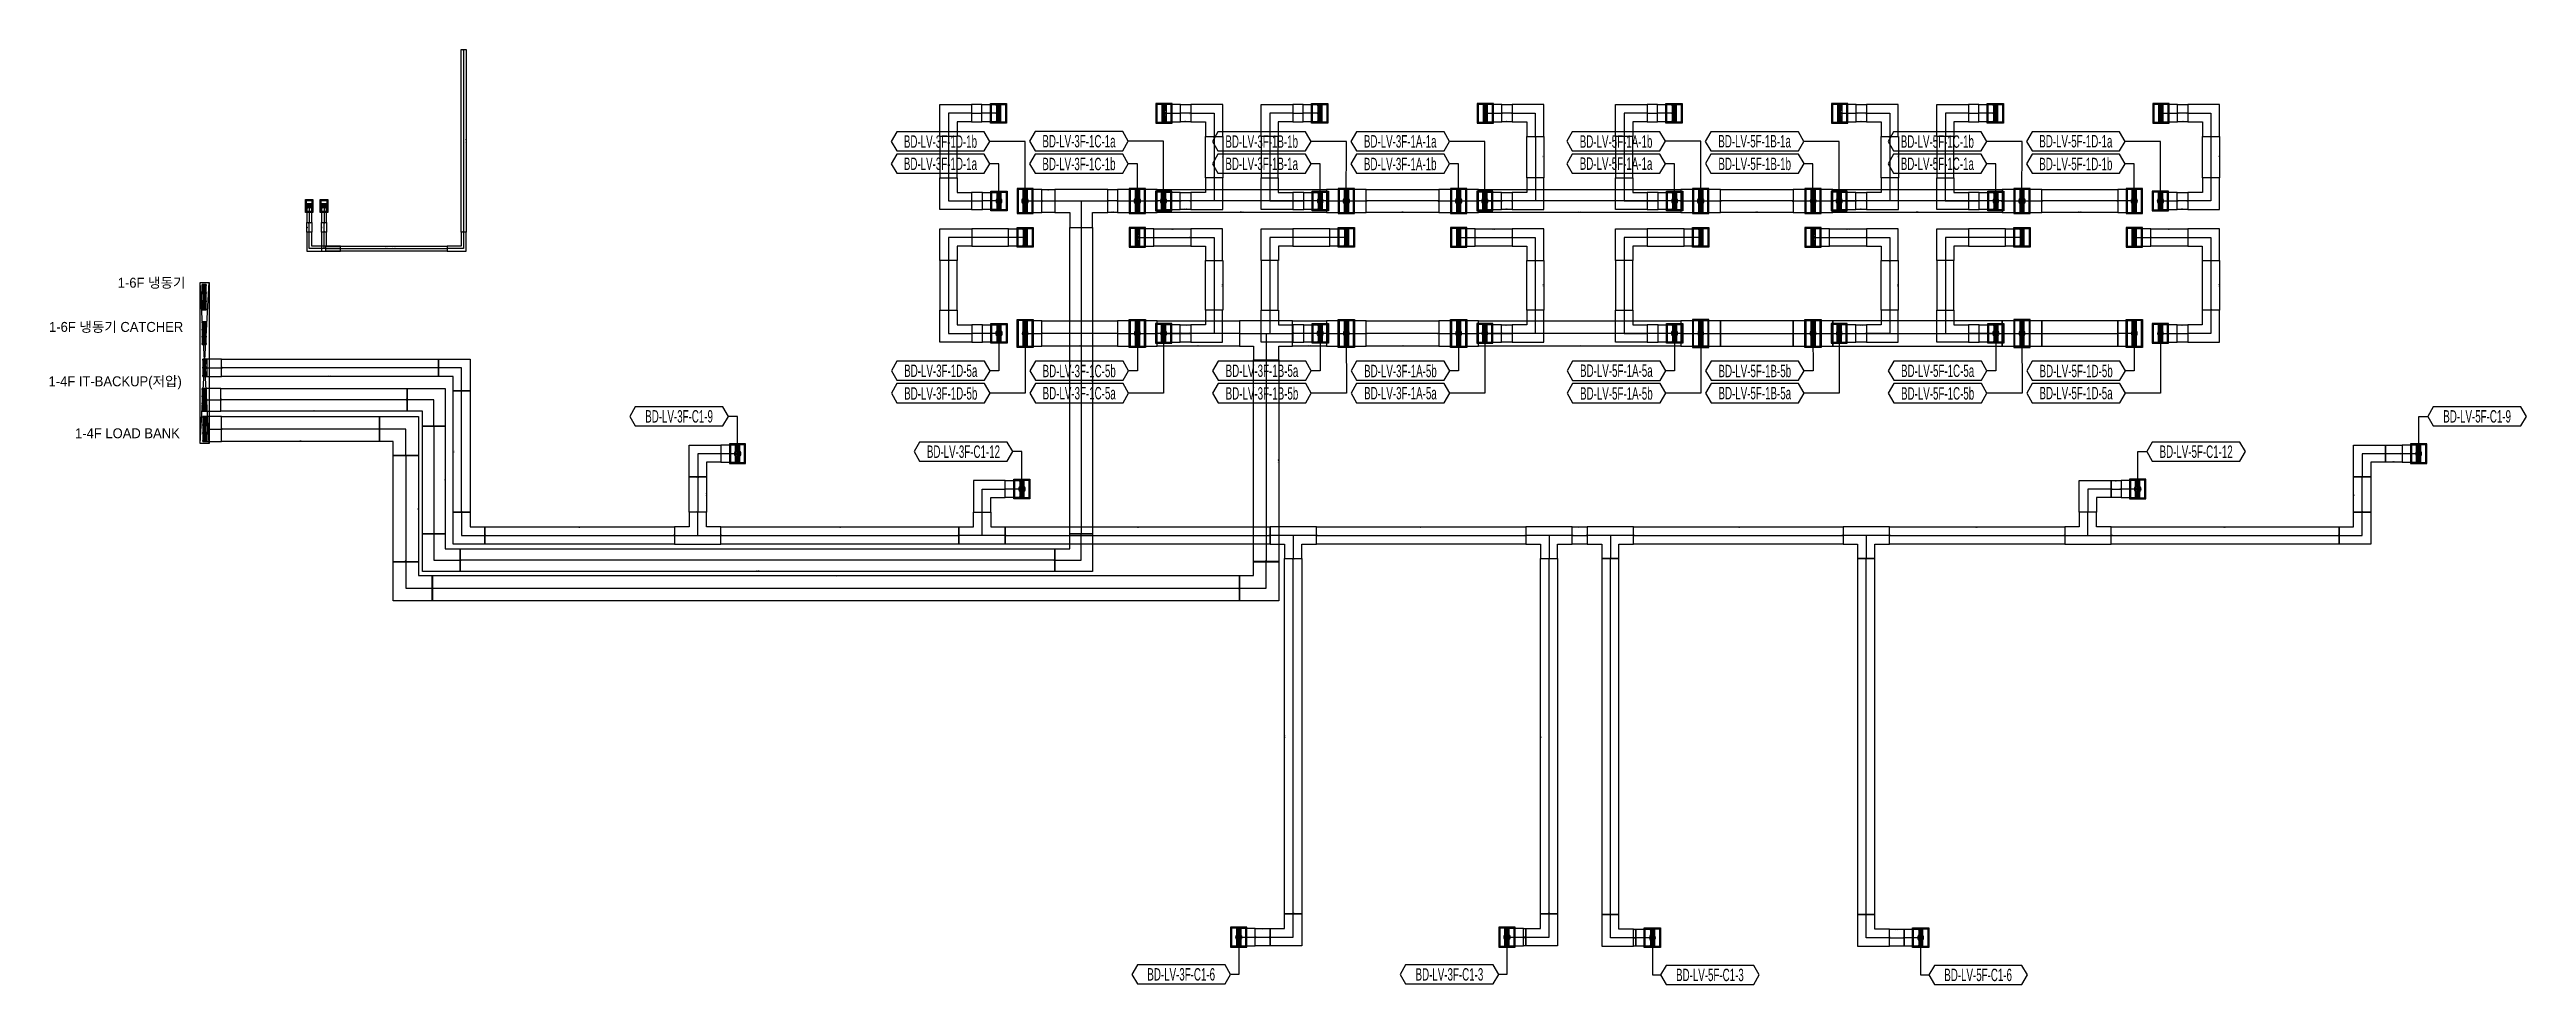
# Model space of a CAD drawing. Header units: millimetres. Extents: x 28486 to 374549, y -351975 to 868946.
# Drawn here: x 88551 to 163341, y 469791 to 498030 of the extents above; entities that cross this region are included whole.
import ezdxf
from ezdxf.enums import TextEntityAlignment as Align

# ---------------------------------------------------------------- set-up
doc = ezdxf.new("R2010")
doc.units = ezdxf.units.MM
doc.header["$LTSCALE"] = 150
doc.layers.get('Defpoints').update_dxf_attribs({"color": 150})
for name, color, linetype in [('-----00 SLAB OPEN-REV', 221, 'Continuous'), ('-----27 Bus Duct_HV_IT BACK UP A', 7, 'Continuous'), ('-----27 Bus Duct_HV_IT BACK UP B', 3, 'Continuous'), ('-----27 Bus Duct_LV_380-220V', 200, 'Continuous'), ('-----27 Bus Duct_LV_380-220V_IT BACK UP', 2, 'Continuous'), ('-----27 Bus Duct_LV_380-220V_LOAD BANK', 7, 'Continuous'), ('-----27 Bus Duct_LV_380-220V_UT', 41, 'Continuous'), ('-----27 Bus Duct_LV_380-220V_UT B', 71, 'Continuous'), ('-----29 주기', 1, 'Continuous'), ('-----30 Text', 2, 'Continuous'), ('-----99 Cable Schedule', 2, 'Continuous')]:
    doc.layers.add(name, color=color, linetype=linetype)
doc.styles.add('ELEC', font='')
doc.styles.get("Standard").update_dxf_attribs({"font": ''})
doc.styles.get('ELEC').set_extended_font_data('Dotum')
doc.styles.get('Standard').set_extended_font_data('Dotum')
doc.dimstyles.new('전기통신참고용-치수', dxfattribs={"dimscale": 15, "dimtxt": 2, "dimasz": 0, "dimexe": 0, "dimexo": 0, "dimgap": 0.4, "dimtad": 4, "dimdec": 0, "dimzin": 0, "dimdsep": 46, "dimtxsty": 'Standard', "dimblk": 'NONE', "dimcen": 0, "dimse1": 1, "dimse2": 1, "dimsd1": 1, "dimsd2": 1, "dimclrd": 8, "dimclre": 8, "dimclrt": 8, "dimadec": 0, "dimazin": 0, "dimtfac": 1, "dimtdec": 0, "dimtix": 1, "dimtmove": 2, "dimatfit": 0, "dimldrblk": 'NONE', "dimfxl": 2, "dimtolj": 1, "dimtzin": 0, "dimarcsym": 0})

# ---------------------------------------------------------------- blocks, each defined once
blk = doc.blocks.new('*D280')
at = {"layer": 'Defpoints', "color": 0, "transparency": 16777216}
for p in [(0, 8428), (686, 8428), (686, 8428)]:
    blk.add_point(p, dxfattribs=at)
at = {"color": 0, "transparency": 16777216, "insert": (343, 8407), "char_height": 30, "attachment_point": 5}
blk.add_mtext('\\A1;{\\C0;686}', dxfattribs=at)
blk = doc.blocks.new('_None')
blk = doc.blocks.new('*D281')
at = {"layer": 'Defpoints', "color": 0, "transparency": 16777216}
for p in [(686, 8428), (686, 8428), (686, 2800)]:
    blk.add_point(p, dxfattribs=at)
at = {"color": 0, "transparency": 16777216, "insert": (665, 5614), "char_height": 30, "attachment_point": 5, "rotation": 90}
blk.add_mtext('\\A1;{\\C0;5628}', dxfattribs=at)
blk = doc.blocks.new('*D282')
at = {"layer": 'Defpoints', "color": 0, "transparency": 16777216}
for p in [(0, 2800), (686, 2800), (686, 2800)]:
    blk.add_point(p, dxfattribs=at)
at = {"color": 0, "transparency": 16777216, "insert": (343, 2821), "char_height": 30, "attachment_point": 5}
blk.add_mtext('\\A1;{\\C0;686}', dxfattribs=at)
blk = doc.blocks.new('*U74')
at = {"color": 0}
blk.add_lwpolyline([(-343, -343), (800, -343), (800, 343), (343, 343), (343, 800), (-343, 800)], close=True, dxfattribs=at)
at = {"color": 1}
blk.add_lwpolyline([(800, 0), (0, 0), (0, 800)], dxfattribs=at)
at = {"color": 0, "style": 'ELEC'}
blk.add_text('BD ELBOW(HORIZ)-AL 5000A', height=10, dxfattribs=at).set_placement((-338, -333), align=Align.MIDDLE_LEFT)
blk = doc.blocks.new('*D179')
at = {"layer": 'Defpoints', "color": 0, "transparency": 16777216}
for p in [(0, 25668), (686, 25668), (686, 25668)]:
    blk.add_point(p, dxfattribs=at)
at = {"color": 0, "transparency": 16777216, "insert": (343, 25647), "char_height": 30, "attachment_point": 5}
blk.add_mtext('\\A1;{\\C0;686}', dxfattribs=at)
blk = doc.blocks.new('*D180')
at = {"layer": 'Defpoints', "color": 0, "transparency": 16777216}
for p in [(686, 25668), (686, 25668), (686, 7716)]:
    blk.add_point(p, dxfattribs=at)
at = {"color": 0, "transparency": 16777216, "insert": (665, 16692), "char_height": 30, "attachment_point": 5, "rotation": 90}
blk.add_mtext('\\A1;{\\C0;17952}', dxfattribs=at)
blk = doc.blocks.new('*D181')
at = {"layer": 'Defpoints', "color": 0, "transparency": 16777216}
for p in [(0, 7716), (686, 7716), (686, 7716)]:
    blk.add_point(p, dxfattribs=at)
at = {"color": 0, "transparency": 16777216, "insert": (343, 7737), "char_height": 30, "attachment_point": 5}
blk.add_mtext('\\A1;{\\C0;686}', dxfattribs=at)
blk = doc.blocks.new('*U23')
at = {"color": 1}
for p, q in [((60, 260), (-60, -260)), ((-60, 260), (60, -260))]:
    blk.add_line(p, q, dxfattribs=at)
at = {"color": 0}
blk.add_line((0, -298.5), (0, 298.5), dxfattribs=at)
for points in [[(-245, -298.5), (245, -298.5), (245, 298.5), (-245, 298.5)], [(-215, -267.5), (215, -267.5), (215, 267.5), (-215, 267.5)]]:
    blk.add_lwpolyline(points, close=True, dxfattribs=at)
at = {"color": 1}
blk.add_lwpolyline([(60, -260), (-60, -260), (-60, 260), (60, 260)], close=True, dxfattribs=at)
for points in [[(-60, 14, -0.41421356), (-58, 16), (-17.2, 16, 0.41421356), (-16.2, 17), (-16.2, 227, 0.41421356), (-17.2, 228), (-58, 228, -0.41421356), (-60, 230), (-60, 260, -0.41421356), (-59, 259), (-59, 230, 0.41421356), (-58, 229), (58, 229, 0.41421356), (59, 230), (59, 259, -0.41421356), (60, 260), (60, 230, -0.41421356), (58, 228), (17.2, 228, 0.41421356), (16.2, 227), (16.2, 17, 0.41421356), (17.2, 16), (58, 16, -0.41421356), (60, 14), (60, 2, -0.41421356), (59, 3), (59, 14, 0.41421356), (58, 15), (-58, 15, 0.41421356), (-59, 14), (-59, 3, -0.41421356), (-60, 2), (-60, 2), (-60, 2), (-60, 2)], [(-60, -230, -0.41421356), (-58, -228), (-17.2, -228, 0.41421356), (-16.2, -227), (-16.2, -17, 0.41421356), (-17.2, -16), (-58, -16, -0.41421356), (-60, -14), (-60, 0, -0.41421356), (-59, -1), (-59, -14, 0.41421356), (-58, -15), (58, -15, 0.41421356), (59, -14), (59, -1, -0.41421356), (60, 0), (60, -14, -0.41421356), (58, -16), (17.2, -16, 0.41421356), (16.2, -17), (16.2, -227, 0.41421356), (17.2, -228), (58, -228, -0.41421356), (60, -230), (60, -260, -0.41421356), (59, -259), (59, -230, 0.41421356), (58, -229), (-58, -229, 0.41421356), (-59, -230), (-59, -259, -0.41421356), (-60, -260), (-60, -260), (-60, -260), (-60, -260)], [(-15.2, 17), (-15.2, 227, -0.41421356), (-14.2, 228), (14.2, 228, -0.41421356), (15.2, 227), (15.2, 17, -0.41421356), (14.2, 16), (-14.2, 16, -0.41421356)], [(-14.2, 18), (-14.2, 226, -0.41421356), (-13.2, 227), (-8.85, 227, -0.41421356), (-7.85, 226), (-7.85, 18, -0.41421356), (-8.85, 17), (-13.2, 17, -0.41421356)], [(-6.85, 18), (-6.85, 226, -0.41421356), (-5.85, 227), (-1.5, 227, -0.41421356), (-0.5, 226), (-0.5, 18, -0.41421356), (-1.5, 17), (-5.85, 17, -0.41421356)], [(0.5, 18), (0.5, 226, -0.41421356), (1.5, 227), (5.85, 227, -0.41421356), (6.85, 226), (6.85, 18, -0.41421356), (5.85, 17), (1.5, 17, -0.41421356)], [(7.85, 18), (7.85, 226, -0.41421356), (8.85, 227), (13.2, 227, -0.41421356), (14.2, 226), (14.2, 18, -0.41421356), (13.2, 17), (8.85, 17, -0.41421356)], [(-15.2, -227), (-15.2, -17, -0.41421356), (-14.2, -16), (14.2, -16, -0.41421356), (15.2, -17), (15.2, -227, -0.41421356), (14.2, -228), (-14.2, -228, -0.41421356)], [(-14.2, -226), (-14.2, -18, -0.41421356), (-13.2, -17), (-8.85, -17, -0.41421356), (-7.85, -18), (-7.85, -226, -0.41421356), (-8.85, -227), (-13.2, -227, -0.41421356)], [(-6.85, -226), (-6.85, -18, -0.41421356), (-5.85, -17), (-1.5, -17, -0.41421356), (-0.5, -18), (-0.5, -226, -0.41421356), (-1.5, -227), (-5.85, -227, -0.41421356)], [(0.5, -226), (0.5, -18, -0.41421356), (1.5, -17), (5.85, -17, -0.41421356), (6.85, -18), (6.85, -226, -0.41421356), (5.85, -227), (1.5, -227, -0.41421356)], [(7.85, -226), (7.85, -18, -0.41421356), (8.85, -17), (13.2, -17, -0.41421356), (14.2, -18), (14.2, -226, -0.41421356), (13.2, -227), (8.85, -227, -0.41421356)]]:
    blk.add_lwpolyline(points, format="xyb", close=True, dxfattribs=at)
at = {"color": 0}
for centre in [(-230, 283), (-230, 0), (-25, 283), (25, 283), (230, 283), (230, 0), (-230, -283), (-25, -283), (25, -283), (230, -283)]:
    blk.add_circle(centre, 5, dxfattribs=at)
at = {"color": 0, "style": 'ELEC'}
blk.add_text('BD Flanged End-AL 4000A', height=10, dxfattribs=at).set_placement((-210, -257.5), align=Align.MIDDLE_LEFT)
blk = doc.blocks.new('*U22')
at = {"color": 1}
for p, q in [((340, 260), (220, -260)), ((220, 260), (340, -260))]:
    blk.add_line(p, q, dxfattribs=at)
at = {"color": 0}
blk.add_lwpolyline([(-220, -260), (220, -260), (220, 260), (-220, 260)], close=True, dxfattribs=at)
at = {"color": 1}
blk.add_lwpolyline([(220, 0), (-220, 0)], dxfattribs=at)
at = {"color": 0}
blk.add_lwpolyline([(220, -260), (340, -260), (340, 260), (220, 260)], dxfattribs=at)
at = {"color": 1}
for points in [[(220, 14, -0.41421356), (222, 16), (262.8, 16, 0.41421356), (263.8, 17), (263.8, 227, 0.41421356), (262.8, 228), (222, 228, -0.41421356), (220, 230), (220, 260, -0.41421356), (221, 259), (221, 230, 0.41421356), (222, 229), (338, 229, 0.41421356), (339, 230), (339, 259, -0.41421356), (340, 260), (340, 230, -0.41421356), (338, 228), (297.2, 228, 0.41421356), (296.2, 227), (296.2, 17, 0.41421356), (297.2, 16), (338, 16, -0.41421356), (340, 14), (340, 2, -0.41421356), (339, 3), (339, 14, 0.41421356), (338, 15), (222, 15, 0.41421356), (221, 14), (221, 3, -0.41421356), (220, 2), (220, 2), (220, 2), (220, 2)], [(220, -230, -0.41421356), (222, -228), (262.8, -228, 0.41421356), (263.8, -227), (263.8, -17, 0.41421356), (262.8, -16), (222, -16, -0.41421356), (220, -14), (220, 0, -0.41421356), (221, -1), (221, -14, 0.41421356), (222, -15), (338, -15, 0.41421356), (339, -14), (339, -1, -0.41421356), (340, 0), (340, -14, -0.41421356), (338, -16), (297.2, -16, 0.41421356), (296.2, -17), (296.2, -227, 0.41421356), (297.2, -228), (338, -228, -0.41421356), (340, -230), (340, -260, -0.41421356), (339, -259), (339, -230, 0.41421356), (338, -229), (222, -229, 0.41421356), (221, -230), (221, -259, -0.41421356), (220, -260), (220, -260), (220, -260), (220, -260)], [(264.8, 17), (264.8, 227, -0.41421356), (265.8, 228), (294.2, 228, -0.41421356), (295.2, 227), (295.2, 17, -0.41421356), (294.2, 16), (265.8, 16, -0.41421356)], [(265.8, 18), (265.8, 226, -0.41421356), (266.8, 227), (271.15, 227, -0.41421356), (272.15, 226), (272.15, 18, -0.41421356), (271.15, 17), (266.8, 17, -0.41421356)], [(273.15, 18), (273.15, 226, -0.41421356), (274.15, 227), (278.5, 227, -0.41421356), (279.5, 226), (279.5, 18, -0.41421356), (278.5, 17), (274.15, 17, -0.41421356)], [(280.5, 18), (280.5, 226, -0.41421356), (281.5, 227), (285.85, 227, -0.41421356), (286.85, 226), (286.85, 18, -0.41421356), (285.85, 17), (281.5, 17, -0.41421356)], [(287.85, 18), (287.85, 226, -0.41421356), (288.85, 227), (293.2, 227, -0.41421356), (294.2, 226), (294.2, 18, -0.41421356), (293.2, 17), (288.85, 17, -0.41421356)], [(264.8, -227), (264.8, -17, -0.41421356), (265.8, -16), (294.2, -16, -0.41421356), (295.2, -17), (295.2, -227, -0.41421356), (294.2, -228), (265.8, -228, -0.41421356)], [(265.8, -226), (265.8, -18, -0.41421356), (266.8, -17), (271.15, -17, -0.41421356), (272.15, -18), (272.15, -226, -0.41421356), (271.15, -227), (266.8, -227, -0.41421356)], [(273.15, -226), (273.15, -18, -0.41421356), (274.15, -17), (278.5, -17, -0.41421356), (279.5, -18), (279.5, -226, -0.41421356), (278.5, -227), (274.15, -227, -0.41421356)], [(280.5, -226), (280.5, -18, -0.41421356), (281.5, -17), (285.85, -17, -0.41421356), (286.85, -18), (286.85, -226, -0.41421356), (285.85, -227), (281.5, -227, -0.41421356)], [(287.85, -226), (287.85, -18, -0.41421356), (288.85, -17), (293.2, -17, -0.41421356), (294.2, -18), (294.2, -226, -0.41421356), (293.2, -227), (288.85, -227, -0.41421356)]]:
    blk.add_lwpolyline(points, format="xyb", close=True, dxfattribs=at)
at = {"color": 0, "style": 'ELEC'}
blk.add_text('BD ELBOW(VERT)-AL 4000A', height=10, dxfattribs=at).set_placement((-215, -250), align=Align.MIDDLE_LEFT)
blk = doc.blocks.new('*U24')
at = {"color": 0}
blk.add_lwpolyline([(-260, -260), (700, -260), (700, 260), (260, 260), (260, 700), (-260, 700)], close=True, dxfattribs=at)
at = {"color": 1}
blk.add_lwpolyline([(700, 0), (0, 0), (0, 700)], dxfattribs=at)
at = {"color": 0, "style": 'ELEC'}
blk.add_text('BD ELBOW(HORIZ)-AL 4000A', height=10, dxfattribs=at).set_placement((-255, -250), align=Align.MIDDLE_LEFT)
blk = doc.blocks.new('*D876')
at = {"layer": 'Defpoints', "color": 0, "transparency": 16777216}
for p in [(0, 3210), (520, 3210), (520, 3210)]:
    blk.add_point(p, dxfattribs=at)
at = {"color": 0, "transparency": 16777216, "insert": (260, 3189), "char_height": 30, "attachment_point": 5}
blk.add_mtext('\\A1;{\\C0;520}', dxfattribs=at)
blk = doc.blocks.new('*D877')
at = {"layer": 'Defpoints', "color": 0, "transparency": 16777216}
for p in [(520, 3210), (520, 3210), (520, 2900)]:
    blk.add_point(p, dxfattribs=at)
at = {"color": 0, "transparency": 16777216, "insert": (499, 3055), "char_height": 30, "attachment_point": 5, "rotation": 90}
blk.add_mtext('\\A1;{\\C0;310}', dxfattribs=at)
blk = doc.blocks.new('*D878')
at = {"layer": 'Defpoints', "color": 0, "transparency": 16777216}
for p in [(0, 2900), (520, 2900), (520, 2900)]:
    blk.add_point(p, dxfattribs=at)
at = {"color": 0, "transparency": 16777216, "insert": (260, 2921), "char_height": 30, "attachment_point": 5}
blk.add_mtext('\\A1;{\\C0;520}', dxfattribs=at)
blk = doc.blocks.new('*D860')
at = {"layer": 'Defpoints', "color": 0, "transparency": 16777216}
for p in [(0, 3226), (520, 3226), (520, 3226)]:
    blk.add_point(p, dxfattribs=at)
at = {"color": 0, "transparency": 16777216, "insert": (260, 3205), "char_height": 30, "attachment_point": 5}
blk.add_mtext('\\A1;{\\C0;520}', dxfattribs=at)
blk = doc.blocks.new('*D861')
at = {"layer": 'Defpoints', "color": 0, "transparency": 16777216}
for p in [(520, 3226), (520, 3226), (520, 2900)]:
    blk.add_point(p, dxfattribs=at)
at = {"color": 0, "transparency": 16777216, "insert": (499, 3063), "char_height": 30, "attachment_point": 5, "rotation": 90}
blk.add_mtext('\\A1;{\\C0;326}', dxfattribs=at)
blk = doc.blocks.new('*D862')
at = {"layer": 'Defpoints', "color": 0, "transparency": 16777216}
for p in [(0, 2900), (520, 2900), (520, 2900)]:
    blk.add_point(p, dxfattribs=at)
at = {"color": 0, "transparency": 16777216, "insert": (260, 2921), "char_height": 30, "attachment_point": 5}
blk.add_mtext('\\A1;{\\C0;520}', dxfattribs=at)
blk = doc.blocks.new('*D30')
at = {"layer": 'Defpoints', "color": 0, "transparency": 16777216}
for p in [(0, 4150), (520, 4150), (520, 4150)]:
    blk.add_point(p, dxfattribs=at)
at = {"color": 0, "transparency": 16777216, "insert": (260, 4129), "char_height": 30, "attachment_point": 5}
blk.add_mtext('\\A1;{\\C0;520}', dxfattribs=at)
blk = doc.blocks.new('*D31')
at = {"layer": 'Defpoints', "color": 0, "transparency": 16777216}
for p in [(520, 4150), (520, 4150), (520, 2900)]:
    blk.add_point(p, dxfattribs=at)
at = {"color": 0, "transparency": 16777216, "insert": (499, 3525), "char_height": 30, "attachment_point": 5, "rotation": 90}
blk.add_mtext('\\A1;{\\C0;1250}', dxfattribs=at)
blk = doc.blocks.new('*D32')
at = {"layer": 'Defpoints', "color": 0, "transparency": 16777216}
for p in [(0, 2900), (520, 2900), (520, 2900)]:
    blk.add_point(p, dxfattribs=at)
at = {"color": 0, "transparency": 16777216, "insert": (260, 2921), "char_height": 30, "attachment_point": 5}
blk.add_mtext('\\A1;{\\C0;520}', dxfattribs=at)
blk = doc.blocks.new('*U79')
at = {"color": 1}
for p, q in [((60, 343), (-60, -343)), ((-60, 343), (60, -343))]:
    blk.add_line(p, q, dxfattribs=at)
at = {"color": 0}
blk.add_line((0, 381.5), (0, -381.5), dxfattribs=at)
for points in [[(-245, -381.5), (245, -381.5), (245, 381.5), (-245, 381.5)], [(-215, -350.5), (215, -350.5), (215, 350.5), (-215, 350.5)]]:
    blk.add_lwpolyline(points, close=True, dxfattribs=at)
at = {"color": 1}
blk.add_lwpolyline([(60, -343), (-60, -343), (-60, 343), (60, 343)], close=True, dxfattribs=at)
for points in [[(-60, 123, -0.41421356), (-58, 125), (-17.2, 125, 0.41421356), (-16.2, 126), (-16.2, 310, 0.41421356), (-17.2, 311), (-58, 311, -0.41421356), (-60, 313), (-60, 343, -0.41421356), (-59, 342), (-59, 313, 0.41421356), (-58, 312), (58, 312, 0.41421356), (59, 313), (59, 342, -0.41421356), (60, 343), (60, 313, -0.41421356), (58, 311), (17.2, 311, 0.41421356), (16.2, 310), (16.2, 126, 0.41421356), (17.2, 125), (58, 125, -0.41421356), (60, 123), (60, 111, -0.41421356), (59, 112), (59, 123, 0.41421356), (58, 124), (-58, 124, 0.41421356), (-59, 123), (-59, 112, -0.41421356), (-60, 111), (-60, 111), (-60, 111), (-60, 111)], [(-60, -95, -0.41421356), (-58, -93), (-17.2, -93, 0.41421356), (-16.2, -92), (-16.2, 92, 0.41421356), (-17.2, 93), (-58, 93, -0.41421356), (-60, 95), (-60, 109, -0.41421356), (-59, 108), (-59, 95, 0.41421356), (-58, 94), (58, 94, 0.41421356), (59, 95), (59, 108, -0.41421356), (60, 109), (60, 95, -0.41421356), (58, 93), (17.2, 93, 0.41421356), (16.2, 92), (16.2, -92, 0.41421356), (17.2, -93), (58, -93, -0.41421356), (60, -95), (60, -108, -0.41421356), (59, -107), (59, -95, 0.41421356), (58, -94), (-58, -94, 0.41421356), (-59, -95), (-59, -107, -0.41421356), (-60, -108), (-60, -108), (-60, -108), (-60, -108)], [(-15.2, 126), (-15.2, 310, -0.41421356), (-14.2, 311), (14.2, 311, -0.41421356), (15.2, 310), (15.2, 126, -0.41421356), (14.2, 125), (-14.2, 125, -0.41421356)], [(-15.2, -92), (-15.2, 92, -0.41421356), (-14.2, 93), (14.2, 93, -0.41421356), (15.2, 92), (15.2, -92, -0.41421356), (14.2, -93), (-14.2, -93, -0.41421356)], [(-14.2, 127), (-14.2, 309, -0.41421356), (-13.2, 310), (-8.85, 310, -0.41421356), (-7.85, 309), (-7.85, 127, -0.41421356), (-8.85, 126), (-13.2, 126, -0.41421356)], [(-14.2, -91), (-14.2, 91, -0.41421356), (-13.2, 92), (-8.85, 92, -0.41421356), (-7.85, 91), (-7.85, -91, -0.41421356), (-8.85, -92), (-13.2, -92, -0.41421356)], [(-6.85, 127), (-6.85, 309, -0.41421356), (-5.85, 310), (-1.5, 310, -0.41421356), (-0.5, 309), (-0.5, 127, -0.41421356), (-1.5, 126), (-5.85, 126, -0.41421356)], [(-6.85, -91), (-6.85, 91, -0.41421356), (-5.85, 92), (-1.5, 92, -0.41421356), (-0.5, 91), (-0.5, -91, -0.41421356), (-1.5, -92), (-5.85, -92, -0.41421356)], [(0.5, 127), (0.5, 309, -0.41421356), (1.5, 310), (5.85, 310, -0.41421356), (6.85, 309), (6.85, 127, -0.41421356), (5.85, 126), (1.5, 126, -0.41421356)], [(0.5, -91), (0.5, 91, -0.41421356), (1.5, 92), (5.85, 92, -0.41421356), (6.85, 91), (6.85, -91, -0.41421356), (5.85, -92), (1.5, -92, -0.41421356)], [(7.85, 127), (7.85, 309, -0.41421356), (8.85, 310), (13.2, 310, -0.41421356), (14.2, 309), (14.2, 127, -0.41421356), (13.2, 126), (8.85, 126, -0.41421356)], [(7.85, -91), (7.85, 91, -0.41421356), (8.85, 92), (13.2, 92, -0.41421356), (14.2, 91), (14.2, -91, -0.41421356), (13.2, -92), (8.85, -92, -0.41421356)], [(-60, -313, -0.41421356), (-58, -311), (-17.2, -311, 0.41421356), (-16.2, -310), (-16.2, -126, 0.41421356), (-17.2, -125), (-58, -125, -0.41421356), (-60, -123), (-60, -110, -0.41421356), (-59, -111), (-59, -123, 0.41421356), (-58, -124), (58, -124, 0.41421356), (59, -123), (59, -111, -0.41421356), (60, -110), (60, -123, -0.41421356), (58, -125), (17.2, -125, 0.41421356), (16.2, -126), (16.2, -310, 0.41421356), (17.2, -311), (58, -311, -0.41421356), (60, -313), (60, -343, -0.41421356), (59, -342), (59, -313, 0.41421356), (58, -312), (-58, -312, 0.41421356), (-59, -313), (-59, -342, -0.41421356), (-60, -343), (-60, -343), (-60, -343), (-60, -343)], [(-15.2, -310), (-15.2, -126, -0.41421356), (-14.2, -125), (14.2, -125, -0.41421356), (15.2, -126), (15.2, -310, -0.41421356), (14.2, -311), (-14.2, -311, -0.41421356)], [(-14.2, -309), (-14.2, -127, -0.41421356), (-13.2, -126), (-8.85, -126, -0.41421356), (-7.85, -127), (-7.85, -309, -0.41421356), (-8.85, -310), (-13.2, -310, -0.41421356)], [(-6.85, -309), (-6.85, -127, -0.41421356), (-5.85, -126), (-1.5, -126, -0.41421356), (-0.5, -127), (-0.5, -309, -0.41421356), (-1.5, -310), (-5.85, -310, -0.41421356)], [(0.5, -309), (0.5, -127, -0.41421356), (1.5, -126), (5.85, -126, -0.41421356), (6.85, -127), (6.85, -309, -0.41421356), (5.85, -310), (1.5, -310, -0.41421356)], [(7.85, -309), (7.85, -127, -0.41421356), (8.85, -126), (13.2, -126, -0.41421356), (14.2, -127), (14.2, -309, -0.41421356), (13.2, -310), (8.85, -310, -0.41421356)]]:
    blk.add_lwpolyline(points, format="xyb", close=True, dxfattribs=at)
at = {"color": 0}
for centre in [(-230, 366), (-230, 122), (-25, 366), (25, 366), (230, 366), (230, 122), (-230, -122), (-230, -366), (-25, -366), (25, -366), (230, -122), (230, -366)]:
    blk.add_circle(centre, 6, dxfattribs=at)
at = {"color": 0, "style": 'ELEC'}
blk.add_text('BD Flanged End-AL 5000A', height=10, dxfattribs=at).set_placement((-210, -340.5), align=Align.MIDDLE_LEFT)
blk = doc.blocks.new('*U69')
at = {"color": 1}
for p, q in [((340, 343), (220, -343)), ((220, 343), (340, -343))]:
    blk.add_line(p, q, dxfattribs=at)
at = {"color": 0}
blk.add_lwpolyline([(-220, -343), (220, -343), (220, 343), (-220, 343)], close=True, dxfattribs=at)
at = {"color": 1}
blk.add_lwpolyline([(220, 0), (-220, 0)], dxfattribs=at)
at = {"color": 0}
blk.add_lwpolyline([(220, -343), (340, -343), (340, 343), (220, 343)], dxfattribs=at)
at = {"color": 1}
for points in [[(220, 123, -0.41421356), (222, 125), (262.8, 125, 0.41421356), (263.8, 126), (263.8, 310, 0.41421356), (262.8, 311), (222, 311, -0.41421356), (220, 313), (220, 343, -0.41421356), (221, 342), (221, 313, 0.41421356), (222, 312), (338, 312, 0.41421356), (339, 313), (339, 342, -0.41421356), (340, 343), (340, 313, -0.41421356), (338, 311), (297.2, 311, 0.41421356), (296.2, 310), (296.2, 126, 0.41421356), (297.2, 125), (338, 125, -0.41421356), (340, 123), (340, 111, -0.41421356), (339, 112), (339, 123, 0.41421356), (338, 124), (222, 124, 0.41421356), (221, 123), (221, 112, -0.41421356), (220, 111), (220, 111), (220, 111), (220, 111)], [(220, -95, -0.41421356), (222, -93), (262.8, -93, 0.41421356), (263.8, -92), (263.8, 92, 0.41421356), (262.8, 93), (222, 93, -0.41421356), (220, 95), (220, 109, -0.41421356), (221, 108), (221, 95, 0.41421356), (222, 94), (338, 94, 0.41421356), (339, 95), (339, 108, -0.41421356), (340, 109), (340, 95, -0.41421356), (338, 93), (297.2, 93, 0.41421356), (296.2, 92), (296.2, -92, 0.41421356), (297.2, -93), (338, -93, -0.41421356), (340, -95), (340, -108, -0.41421356), (339, -107), (339, -95, 0.41421356), (338, -94), (222, -94, 0.41421356), (221, -95), (221, -107, -0.41421356), (220, -108), (220, -108), (220, -108), (220, -108)], [(264.8, 126), (264.8, 310, -0.41421356), (265.8, 311), (294.2, 311, -0.41421356), (295.2, 310), (295.2, 126, -0.41421356), (294.2, 125), (265.8, 125, -0.41421356)], [(264.8, -92), (264.8, 92, -0.41421356), (265.8, 93), (294.2, 93, -0.41421356), (295.2, 92), (295.2, -92, -0.41421356), (294.2, -93), (265.8, -93, -0.41421356)], [(265.8, 127), (265.8, 309, -0.41421356), (266.8, 310), (271.15, 310, -0.41421356), (272.15, 309), (272.15, 127, -0.41421356), (271.15, 126), (266.8, 126, -0.41421356)], [(265.8, -91), (265.8, 91, -0.41421356), (266.8, 92), (271.15, 92, -0.41421356), (272.15, 91), (272.15, -91, -0.41421356), (271.15, -92), (266.8, -92, -0.41421356)], [(273.15, 127), (273.15, 309, -0.41421356), (274.15, 310), (278.5, 310, -0.41421356), (279.5, 309), (279.5, 127, -0.41421356), (278.5, 126), (274.15, 126, -0.41421356)], [(273.15, -91), (273.15, 91, -0.41421356), (274.15, 92), (278.5, 92, -0.41421356), (279.5, 91), (279.5, -91, -0.41421356), (278.5, -92), (274.15, -92, -0.41421356)], [(280.5, 127), (280.5, 309, -0.41421356), (281.5, 310), (285.85, 310, -0.41421356), (286.85, 309), (286.85, 127, -0.41421356), (285.85, 126), (281.5, 126, -0.41421356)], [(280.5, -91), (280.5, 91, -0.41421356), (281.5, 92), (285.85, 92, -0.41421356), (286.85, 91), (286.85, -91, -0.41421356), (285.85, -92), (281.5, -92, -0.41421356)], [(287.85, 127), (287.85, 309, -0.41421356), (288.85, 310), (293.2, 310, -0.41421356), (294.2, 309), (294.2, 127, -0.41421356), (293.2, 126), (288.85, 126, -0.41421356)], [(287.85, -91), (287.85, 91, -0.41421356), (288.85, 92), (293.2, 92, -0.41421356), (294.2, 91), (294.2, -91, -0.41421356), (293.2, -92), (288.85, -92, -0.41421356)], [(220, -313, -0.41421356), (222, -311), (262.8, -311, 0.41421356), (263.8, -310), (263.8, -126, 0.41421356), (262.8, -125), (222, -125, -0.41421356), (220, -123), (220, -110, -0.41421356), (221, -111), (221, -123, 0.41421356), (222, -124), (338, -124, 0.41421356), (339, -123), (339, -111, -0.41421356), (340, -110), (340, -123, -0.41421356), (338, -125), (297.2, -125, 0.41421356), (296.2, -126), (296.2, -310, 0.41421356), (297.2, -311), (338, -311, -0.41421356), (340, -313), (340, -343, -0.41421356), (339, -342), (339, -313, 0.41421356), (338, -312), (222, -312, 0.41421356), (221, -313), (221, -342, -0.41421356), (220, -343), (220, -343), (220, -343), (220, -343)], [(264.8, -310), (264.8, -126, -0.41421356), (265.8, -125), (294.2, -125, -0.41421356), (295.2, -126), (295.2, -310, -0.41421356), (294.2, -311), (265.8, -311, -0.41421356)], [(265.8, -309), (265.8, -127, -0.41421356), (266.8, -126), (271.15, -126, -0.41421356), (272.15, -127), (272.15, -309, -0.41421356), (271.15, -310), (266.8, -310, -0.41421356)], [(273.15, -309), (273.15, -127, -0.41421356), (274.15, -126), (278.5, -126, -0.41421356), (279.5, -127), (279.5, -309, -0.41421356), (278.5, -310), (274.15, -310, -0.41421356)], [(280.5, -309), (280.5, -127, -0.41421356), (281.5, -126), (285.85, -126, -0.41421356), (286.85, -127), (286.85, -309, -0.41421356), (285.85, -310), (281.5, -310, -0.41421356)], [(287.85, -309), (287.85, -127, -0.41421356), (288.85, -126), (293.2, -126, -0.41421356), (294.2, -127), (294.2, -309, -0.41421356), (293.2, -310), (288.85, -310, -0.41421356)]]:
    blk.add_lwpolyline(points, format="xyb", close=True, dxfattribs=at)
at = {"color": 0, "style": 'ELEC'}
blk.add_text('BD ELBOW(VERT)-AL 5000A', height=10, dxfattribs=at).set_placement((-215, -333), align=Align.MIDDLE_LEFT)
blk = doc.blocks.new('*D672')
at = {"layer": 'Defpoints', "color": 0, "transparency": 16777216}
for p in [(0, 3390), (686, 3390), (686, 3390)]:
    blk.add_point(p, dxfattribs=at)
at = {"color": 0, "transparency": 16777216, "insert": (343, 3369), "char_height": 30, "attachment_point": 5}
blk.add_mtext('\\A1;{\\C0;686}', dxfattribs=at)
blk = doc.blocks.new('*D673')
at = {"layer": 'Defpoints', "color": 0, "transparency": 16777216}
for p in [(686, 3390), (686, 3390), (686, 2995)]:
    blk.add_point(p, dxfattribs=at)
at = {"color": 0, "transparency": 16777216, "insert": (665, 3193), "char_height": 30, "attachment_point": 5, "rotation": 90}
blk.add_mtext('\\A1;{\\C0;395}', dxfattribs=at)
blk = doc.blocks.new('*D674')
at = {"layer": 'Defpoints', "color": 0, "transparency": 16777216}
for p in [(0, 2995), (686, 2995), (686, 2995)]:
    blk.add_point(p, dxfattribs=at)
at = {"color": 0, "transparency": 16777216, "insert": (343, 3016), "char_height": 30, "attachment_point": 5}
blk.add_mtext('\\A1;{\\C0;686}', dxfattribs=at)
blk = doc.blocks.new('*D175')
at = {"layer": 'Defpoints', "color": 0, "transparency": 16777216}
for p in [(0, 8792), (686, 8792), (686, 8792)]:
    blk.add_point(p, dxfattribs=at)
at = {"color": 0, "transparency": 16777216, "insert": (343, 8771), "char_height": 30, "attachment_point": 5}
blk.add_mtext('\\A1;{\\C0;686}', dxfattribs=at)
blk = doc.blocks.new('*D176')
at = {"layer": 'Defpoints', "color": 0, "transparency": 16777216}
for p in [(686, 8792), (686, 8792), (686, -460)]:
    blk.add_point(p, dxfattribs=at)
at = {"color": 0, "transparency": 16777216, "insert": (665, 4166), "char_height": 30, "attachment_point": 5, "rotation": 90}
blk.add_mtext('\\A1;{\\C0;9252}', dxfattribs=at)
blk = doc.blocks.new('*D177')
at = {"layer": 'Defpoints', "color": 0, "transparency": 16777216}
for p in [(0, -460), (686, -460), (686, -460)]:
    blk.add_point(p, dxfattribs=at)
at = {"color": 0, "transparency": 16777216, "insert": (343, -439), "char_height": 30, "attachment_point": 5}
blk.add_mtext('\\A1;{\\C0;686}', dxfattribs=at)
blk = doc.blocks.new('*D89')
at = {"layer": 'Defpoints', "color": 0, "transparency": 16777216}
for p in [(0, 9995), (520, 9995), (520, 9995)]:
    blk.add_point(p, dxfattribs=at)
at = {"color": 0, "transparency": 16777216, "insert": (260, 9974), "char_height": 30, "attachment_point": 5}
blk.add_mtext('\\A1;{\\C0;520}', dxfattribs=at)
blk = doc.blocks.new('*D90')
at = {"layer": 'Defpoints', "color": 0, "transparency": 16777216}
for p in [(520, 9995), (520, 9995), (520, 3440)]:
    blk.add_point(p, dxfattribs=at)
at = {"color": 0, "transparency": 16777216, "insert": (499, 6717), "char_height": 30, "attachment_point": 5, "rotation": 90}
blk.add_mtext('\\A1;{\\C0;6555}', dxfattribs=at)
blk = doc.blocks.new('*D91')
at = {"layer": 'Defpoints', "color": 0, "transparency": 16777216}
for p in [(0, 3440), (520, 3440), (520, 3440)]:
    blk.add_point(p, dxfattribs=at)
at = {"color": 0, "transparency": 16777216, "insert": (260, 3461), "char_height": 30, "attachment_point": 5}
blk.add_mtext('\\A1;{\\C0;520}', dxfattribs=at)
blk = doc.blocks.new('*D81')
at = {"layer": 'Defpoints', "color": 0, "transparency": 16777216}
for p in [(0, 8211), (764, 8211), (764, 8211)]:
    blk.add_point(p, dxfattribs=at)
at = {"color": 0, "transparency": 16777216, "insert": (382, 8190), "char_height": 30, "attachment_point": 5}
blk.add_mtext('\\A1;{\\C0;764}', dxfattribs=at)
blk = doc.blocks.new('*D82')
at = {"layer": 'Defpoints', "color": 0, "transparency": 16777216}
for p in [(764, 8211), (764, 8211), (764, 3440)]:
    blk.add_point(p, dxfattribs=at)
at = {"color": 0, "transparency": 16777216, "insert": (743, 5825), "char_height": 30, "attachment_point": 5, "rotation": 90}
blk.add_mtext('\\A1;{\\C0;4771}', dxfattribs=at)
blk = doc.blocks.new('*D83')
at = {"layer": 'Defpoints', "color": 0, "transparency": 16777216}
for p in [(0, 3440), (764, 3440), (764, 3440)]:
    blk.add_point(p, dxfattribs=at)
at = {"color": 0, "transparency": 16777216, "insert": (382, 3461), "char_height": 30, "attachment_point": 5}
blk.add_mtext('\\A1;{\\C0;764}', dxfattribs=at)
blk = doc.blocks.new('*D85')
at = {"layer": 'Defpoints', "color": 0, "transparency": 16777216}
for p in [(0, 4978), (520, 4978), (520, 4978)]:
    blk.add_point(p, dxfattribs=at)
at = {"color": 0, "transparency": 16777216, "insert": (260, 4956), "char_height": 30, "attachment_point": 5}
blk.add_mtext('\\A1;{\\C0;520}', dxfattribs=at)
blk = doc.blocks.new('*D86')
at = {"layer": 'Defpoints', "color": 0, "transparency": 16777216}
for p in [(520, 4978), (520, 4978), (520, 1314)]:
    blk.add_point(p, dxfattribs=at)
at = {"color": 0, "transparency": 16777216, "insert": (499, 3146), "char_height": 30, "attachment_point": 5, "rotation": 90}
blk.add_mtext('\\A1;{\\C0;3663}', dxfattribs=at)
blk = doc.blocks.new('*D87')
at = {"layer": 'Defpoints', "color": 0, "transparency": 16777216}
for p in [(0, 1314), (520, 1314), (520, 1314)]:
    blk.add_point(p, dxfattribs=at)
at = {"color": 0, "transparency": 16777216, "insert": (260, 1335), "char_height": 30, "attachment_point": 5}
blk.add_mtext('\\A1;{\\C0;520}', dxfattribs=at)
blk = doc.blocks.new('*D231')
at = {"layer": 'Defpoints', "color": 0, "transparency": 16777216}
for p in [(0, 2361), (520, 2361), (520, 2361)]:
    blk.add_point(p, dxfattribs=at)
at = {"color": 0, "transparency": 16777216, "insert": (260, 2339), "char_height": 30, "attachment_point": 5}
blk.add_mtext('\\A1;{\\C0;520}', dxfattribs=at)
blk = doc.blocks.new('*D232')
at = {"layer": 'Defpoints', "color": 0, "transparency": 16777216}
for p in [(520, 2361), (520, 2361), (520, -3371)]:
    blk.add_point(p, dxfattribs=at)
at = {"color": 0, "transparency": 16777216, "insert": (499, -505), "char_height": 30, "attachment_point": 5, "rotation": 90}
blk.add_mtext('\\A1;{\\C0;5731}', dxfattribs=at)
blk = doc.blocks.new('*D233')
at = {"layer": 'Defpoints', "color": 0, "transparency": 16777216}
for p in [(0, -3371), (520, -3371), (520, -3371)]:
    blk.add_point(p, dxfattribs=at)
at = {"color": 0, "transparency": 16777216, "insert": (260, -3350), "char_height": 30, "attachment_point": 5}
blk.add_mtext('\\A1;{\\C0;520}', dxfattribs=at)
blk = doc.blocks.new('*D284')
at = {"layer": 'Defpoints', "color": 0, "transparency": 16777216}
for p in [(0, 3512), (686, 3512), (686, 3512)]:
    blk.add_point(p, dxfattribs=at)
at = {"color": 0, "transparency": 16777216, "insert": (343, 3491), "char_height": 30, "attachment_point": 5}
blk.add_mtext('\\A1;{\\C0;686}', dxfattribs=at)
blk = doc.blocks.new('*D285')
at = {"layer": 'Defpoints', "color": 0, "transparency": 16777216}
for p in [(686, 3512), (686, 3512), (686, 265)]:
    blk.add_point(p, dxfattribs=at)
at = {"color": 0, "transparency": 16777216, "insert": (665, 1889), "char_height": 30, "attachment_point": 5, "rotation": 90}
blk.add_mtext('\\A1;{\\C0;3247}', dxfattribs=at)
blk = doc.blocks.new('*D286')
at = {"layer": 'Defpoints', "color": 0, "transparency": 16777216}
for p in [(0, 265), (686, 265), (686, 265)]:
    blk.add_point(p, dxfattribs=at)
at = {"color": 0, "transparency": 16777216, "insert": (343, 286), "char_height": 30, "attachment_point": 5}
blk.add_mtext('\\A1;{\\C0;686}', dxfattribs=at)
blk = doc.blocks.new('*D239')
at = {"layer": 'Defpoints', "color": 0, "transparency": 16777216}
for p in [(0, 2807), (520, 2807), (520, 2807)]:
    blk.add_point(p, dxfattribs=at)
at = {"color": 0, "transparency": 16777216, "insert": (260, 2786), "char_height": 30, "attachment_point": 5}
blk.add_mtext('\\A1;{\\C0;520}', dxfattribs=at)
blk = doc.blocks.new('*D240')
at = {"layer": 'Defpoints', "color": 0, "transparency": 16777216}
for p in [(520, 2807), (520, 2807), (520, 1739)]:
    blk.add_point(p, dxfattribs=at)
at = {"color": 0, "transparency": 16777216, "insert": (499, 2273), "char_height": 30, "attachment_point": 5, "rotation": 90}
blk.add_mtext('\\A1;{\\C0;1068}', dxfattribs=at)
blk = doc.blocks.new('*D241')
at = {"layer": 'Defpoints', "color": 0, "transparency": 16777216}
for p in [(0, 1739), (520, 1739), (520, 1739)]:
    blk.add_point(p, dxfattribs=at)
at = {"color": 0, "transparency": 16777216, "insert": (260, 1760), "char_height": 30, "attachment_point": 5}
blk.add_mtext('\\A1;{\\C0;520}', dxfattribs=at)
blk = doc.blocks.new('*D235')
at = {"layer": 'Defpoints', "color": 0, "transparency": 16777216}
for p in [(0, 5289), (520, 5289), (520, 5289)]:
    blk.add_point(p, dxfattribs=at)
at = {"color": 0, "transparency": 16777216, "insert": (260, 5268), "char_height": 30, "attachment_point": 5}
blk.add_mtext('\\A1;{\\C0;520}', dxfattribs=at)
blk = doc.blocks.new('*D236')
at = {"layer": 'Defpoints', "color": 0, "transparency": 16777216}
for p in [(520, 5289), (520, 5289), (520, -1894)]:
    blk.add_point(p, dxfattribs=at)
at = {"color": 0, "transparency": 16777216, "insert": (499, 1697), "char_height": 30, "attachment_point": 5, "rotation": 90}
blk.add_mtext('\\A1;{\\C0;7184}', dxfattribs=at)
blk = doc.blocks.new('*D237')
at = {"layer": 'Defpoints', "color": 0, "transparency": 16777216}
for p in [(0, -1894), (520, -1894), (520, -1894)]:
    blk.add_point(p, dxfattribs=at)
at = {"color": 0, "transparency": 16777216, "insert": (260, -1873), "char_height": 30, "attachment_point": 5}
blk.add_mtext('\\A1;{\\C0;520}', dxfattribs=at)
blk = doc.blocks.new('*U42')
at = {"color": 0}
blk.add_lwpolyline([(-260, -260), (-260, -700), (260, -700), (260, -260), (700, -260), (700, 260), (-700, 260), (-700, -260)], close=True, dxfattribs=at)
at = {"color": 1}
for points in [[(700, 0), (-700, 0)], [(0, 0), (0, -700)]]:
    blk.add_lwpolyline(points, dxfattribs=at)
at = {"color": 0, "style": 'ELEC'}
blk.add_text('BD TEE(HORIZ)-AL 4000A', height=10, dxfattribs=at).set_placement((0, 10), align=Align.MIDDLE)
blk = doc.blocks.new('*D251')
at = {"layer": 'Defpoints', "color": 0, "transparency": 16777216}
for p in [(0, 12266), (520, 12266), (520, 12266)]:
    blk.add_point(p, dxfattribs=at)
at = {"color": 0, "transparency": 16777216, "insert": (260, 12245), "char_height": 30, "attachment_point": 5}
blk.add_mtext('\\A1;{\\C0;520}', dxfattribs=at)
blk = doc.blocks.new('*D252')
at = {"layer": 'Defpoints', "color": 0, "transparency": 16777216}
for p in [(520, 12266), (520, 12266), (520, 1533)]:
    blk.add_point(p, dxfattribs=at)
at = {"color": 0, "transparency": 16777216, "insert": (499, 6899), "char_height": 30, "attachment_point": 5, "rotation": 90}
blk.add_mtext('\\A1;{\\C0;10734}', dxfattribs=at)
blk = doc.blocks.new('*D253')
at = {"layer": 'Defpoints', "color": 0, "transparency": 16777216}
for p in [(0, 1533), (520, 1533), (520, 1533)]:
    blk.add_point(p, dxfattribs=at)
at = {"color": 0, "transparency": 16777216, "insert": (260, 1554), "char_height": 30, "attachment_point": 5}
blk.add_mtext('\\A1;{\\C0;520}', dxfattribs=at)
blk = doc.blocks.new('*D247')
at = {"layer": 'Defpoints', "color": 0, "transparency": 16777216}
for p in [(0, 9222), (520, 9222), (520, 9222)]:
    blk.add_point(p, dxfattribs=at)
at = {"color": 0, "transparency": 16777216, "insert": (260, 9201), "char_height": 30, "attachment_point": 5}
blk.add_mtext('\\A1;{\\C0;520}', dxfattribs=at)
blk = doc.blocks.new('*D248')
at = {"layer": 'Defpoints', "color": 0, "transparency": 16777216}
for p in [(520, 9222), (520, 9222), (520, 1228)]:
    blk.add_point(p, dxfattribs=at)
at = {"color": 0, "transparency": 16777216, "insert": (499, 5225), "char_height": 30, "attachment_point": 5, "rotation": 90}
blk.add_mtext('\\A1;{\\C0;7994}', dxfattribs=at)
blk = doc.blocks.new('*D249')
at = {"layer": 'Defpoints', "color": 0, "transparency": 16777216}
for p in [(0, 1228), (520, 1228), (520, 1228)]:
    blk.add_point(p, dxfattribs=at)
at = {"color": 0, "transparency": 16777216, "insert": (260, 1249), "char_height": 30, "attachment_point": 5}
blk.add_mtext('\\A1;{\\C0;520}', dxfattribs=at)
blk = doc.blocks.new('*D259')
at = {"layer": 'Defpoints', "color": 0, "transparency": 16777216}
for p in [(0, 10499), (520, 10499), (520, 10499)]:
    blk.add_point(p, dxfattribs=at)
at = {"color": 0, "transparency": 16777216, "insert": (260, 10478), "char_height": 30, "attachment_point": 5}
blk.add_mtext('\\A1;{\\C0;520}', dxfattribs=at)
blk = doc.blocks.new('*D260')
at = {"layer": 'Defpoints', "color": 0, "transparency": 16777216}
for p in [(520, 10499), (520, 10499), (520, -235)]:
    blk.add_point(p, dxfattribs=at)
at = {"color": 0, "transparency": 16777216, "insert": (499, 5132), "char_height": 30, "attachment_point": 5, "rotation": 90}
blk.add_mtext('\\A1;{\\C0;10735}', dxfattribs=at)
blk = doc.blocks.new('*D261')
at = {"layer": 'Defpoints', "color": 0, "transparency": 16777216}
for p in [(0, -235), (520, -235), (520, -235)]:
    blk.add_point(p, dxfattribs=at)
at = {"color": 0, "transparency": 16777216, "insert": (260, -214), "char_height": 30, "attachment_point": 5}
blk.add_mtext('\\A1;{\\C0;520}', dxfattribs=at)
blk = doc.blocks.new('*D255')
at = {"layer": 'Defpoints', "color": 0, "transparency": 16777216}
for p in [(0, 4969), (520, 4969), (520, 4969)]:
    blk.add_point(p, dxfattribs=at)
at = {"color": 0, "transparency": 16777216, "insert": (260, 4947), "char_height": 30, "attachment_point": 5}
blk.add_mtext('\\A1;{\\C0;520}', dxfattribs=at)
blk = doc.blocks.new('*D256')
at = {"layer": 'Defpoints', "color": 0, "transparency": 16777216}
for p in [(520, 4969), (520, 4969), (520, -1357)]:
    blk.add_point(p, dxfattribs=at)
at = {"color": 0, "transparency": 16777216, "insert": (499, 1806), "char_height": 30, "attachment_point": 5, "rotation": 90}
blk.add_mtext('\\A1;{\\C0;6325}', dxfattribs=at)
blk = doc.blocks.new('*D257')
at = {"layer": 'Defpoints', "color": 0, "transparency": 16777216}
for p in [(0, -1357), (520, -1357), (520, -1357)]:
    blk.add_point(p, dxfattribs=at)
at = {"color": 0, "transparency": 16777216, "insert": (260, -1336), "char_height": 30, "attachment_point": 5}
blk.add_mtext('\\A1;{\\C0;520}', dxfattribs=at)
blk = doc.blocks.new('*D896')
at = {"layer": 'Defpoints', "color": 0, "transparency": 16777216}
for p in [(0, 10499), (520, 10499), (520, 10499)]:
    blk.add_point(p, dxfattribs=at)
at = {"color": 0, "transparency": 16777216, "insert": (260, 10478), "char_height": 30, "attachment_point": 5}
blk.add_mtext('\\A1;{\\C0;520}', dxfattribs=at)
blk = doc.blocks.new('*D897')
at = {"layer": 'Defpoints', "color": 0, "transparency": 16777216}
for p in [(520, 10499), (520, 10499), (520, -252)]:
    blk.add_point(p, dxfattribs=at)
at = {"color": 0, "transparency": 16777216, "insert": (499, 5123), "char_height": 30, "attachment_point": 5, "rotation": 90}
blk.add_mtext('\\A1;{\\C0;10751}', dxfattribs=at)
blk = doc.blocks.new('*D898')
at = {"layer": 'Defpoints', "color": 0, "transparency": 16777216}
for p in [(0, -252), (520, -252), (520, -252)]:
    blk.add_point(p, dxfattribs=at)
at = {"color": 0, "transparency": 16777216, "insert": (260, -231), "char_height": 30, "attachment_point": 5}
blk.add_mtext('\\A1;{\\C0;520}', dxfattribs=at)
blk = doc.blocks.new('*D263')
at = {"layer": 'Defpoints', "color": 0, "transparency": 16777216}
for p in [(0, 903), (520, 903), (520, 903)]:
    blk.add_point(p, dxfattribs=at)
at = {"color": 0, "transparency": 16777216, "insert": (260, 882), "char_height": 30, "attachment_point": 5}
blk.add_mtext('\\A1;{\\C0;520}', dxfattribs=at)
blk = doc.blocks.new('*D264')
at = {"layer": 'Defpoints', "color": 0, "transparency": 16777216}
for p in [(520, 903), (520, 903), (520, 452)]:
    blk.add_point(p, dxfattribs=at)
at = {"color": 0, "transparency": 16777216, "insert": (499, 678), "char_height": 30, "attachment_point": 5, "rotation": 90}
blk.add_mtext('\\A1;{\\C0;451}', dxfattribs=at)
blk = doc.blocks.new('*D265')
at = {"layer": 'Defpoints', "color": 0, "transparency": 16777216}
for p in [(0, 452), (520, 452), (520, 452)]:
    blk.add_point(p, dxfattribs=at)
at = {"color": 0, "transparency": 16777216, "insert": (260, 473), "char_height": 30, "attachment_point": 5}
blk.add_mtext('\\A1;{\\C0;520}', dxfattribs=at)
blk = doc.blocks.new('*D318')
at = {"layer": 'Defpoints', "color": 0, "transparency": 16777216}
for p in [(0, 7850), (520, 7850), (520, 7850)]:
    blk.add_point(p, dxfattribs=at)
at = {"color": 0, "transparency": 16777216, "insert": (260, 7829), "char_height": 30, "attachment_point": 5}
blk.add_mtext('\\A1;{\\C0;520}', dxfattribs=at)
blk = doc.blocks.new('*D319')
at = {"layer": 'Defpoints', "color": 0, "transparency": 16777216}
for p in [(520, 7850), (520, 7850), (520, 1525)]:
    blk.add_point(p, dxfattribs=at)
at = {"color": 0, "transparency": 16777216, "insert": (499, 4688), "char_height": 30, "attachment_point": 5, "rotation": 90}
blk.add_mtext('\\A1;{\\C0;6325}', dxfattribs=at)
blk = doc.blocks.new('*D320')
at = {"layer": 'Defpoints', "color": 0, "transparency": 16777216}
for p in [(0, 1525), (520, 1525), (520, 1525)]:
    blk.add_point(p, dxfattribs=at)
at = {"color": 0, "transparency": 16777216, "insert": (260, 1546), "char_height": 30, "attachment_point": 5}
blk.add_mtext('\\A1;{\\C0;520}', dxfattribs=at)
blk = doc.blocks.new('*D2134')
at = {"layer": 'Defpoints', "color": 0, "transparency": 16777216}
for p in [(0, 7125), (520, 7125), (520, 7125)]:
    blk.add_point(p, dxfattribs=at)
at = {"color": 0, "transparency": 16777216, "insert": (260, 7104), "char_height": 30, "attachment_point": 5}
blk.add_mtext('\\A1;{\\C0;520}', dxfattribs=at)
blk = doc.blocks.new('*D2135')
at = {"layer": 'Defpoints', "color": 0, "transparency": 16777216}
for p in [(520, 7125), (520, 7125), (520, 1831)]:
    blk.add_point(p, dxfattribs=at)
at = {"color": 0, "transparency": 16777216, "insert": (499, 4478), "char_height": 30, "attachment_point": 5, "rotation": 90}
blk.add_mtext('\\A1;{\\C0;5294}', dxfattribs=at)
blk = doc.blocks.new('*D2136')
at = {"layer": 'Defpoints', "color": 0, "transparency": 16777216}
for p in [(0, 1831), (520, 1831), (520, 1831)]:
    blk.add_point(p, dxfattribs=at)
at = {"color": 0, "transparency": 16777216, "insert": (260, 1852), "char_height": 30, "attachment_point": 5}
blk.add_mtext('\\A1;{\\C0;520}', dxfattribs=at)
blk = doc.blocks.new('*D2138')
at = {"layer": 'Defpoints', "color": 0, "transparency": 16777216}
for p in [(0, 2232), (520, 2232), (520, 2232)]:
    blk.add_point(p, dxfattribs=at)
at = {"color": 0, "transparency": 16777216, "insert": (260, 2211), "char_height": 30, "attachment_point": 5}
blk.add_mtext('\\A1;{\\C0;520}', dxfattribs=at)
blk = doc.blocks.new('*D2139')
at = {"layer": 'Defpoints', "color": 0, "transparency": 16777216}
for p in [(520, 2232), (520, 2232), (520, -4652)]:
    blk.add_point(p, dxfattribs=at)
at = {"color": 0, "transparency": 16777216, "insert": (499, -1210), "char_height": 30, "attachment_point": 5, "rotation": 90}
blk.add_mtext('\\A1;{\\C0;6884}', dxfattribs=at)
blk = doc.blocks.new('*D2140')
at = {"layer": 'Defpoints', "color": 0, "transparency": 16777216}
for p in [(0, -4652), (520, -4652), (520, -4652)]:
    blk.add_point(p, dxfattribs=at)
at = {"color": 0, "transparency": 16777216, "insert": (260, -4631), "char_height": 30, "attachment_point": 5}
blk.add_mtext('\\A1;{\\C0;520}', dxfattribs=at)
blk = doc.blocks.new('*U15')
at = {"color": 0}
blk.add_lwpolyline([(-382, -382), (800, -382), (800, 382), (382, 382), (382, 800), (-382, 800)], close=True, dxfattribs=at)
at = {"color": 1}
blk.add_lwpolyline([(800, 0), (0, 0), (0, 800)], dxfattribs=at)
at = {"color": 0, "style": 'ELEC'}
blk.add_text('BD ELBOW(HORIZ)-AL 6300A', height=10, dxfattribs=at).set_placement((-377, -372), align=Align.MIDDLE_LEFT)
blk = doc.blocks.new('*D93')
at = {"layer": 'Defpoints', "color": 0, "transparency": 16777216}
for p in [(0, 8311), (764, 8311), (764, 8311)]:
    blk.add_point(p, dxfattribs=at)
at = {"color": 0, "transparency": 16777216, "insert": (382, 8290), "char_height": 30, "attachment_point": 5}
blk.add_mtext('\\A1;{\\C0;764}', dxfattribs=at)
blk = doc.blocks.new('*D94')
at = {"layer": 'Defpoints', "color": 0, "transparency": 16777216}
for p in [(764, 8311), (764, 8311), (764, 5104)]:
    blk.add_point(p, dxfattribs=at)
at = {"color": 0, "transparency": 16777216, "insert": (743, 6707), "char_height": 30, "attachment_point": 5, "rotation": 90}
blk.add_mtext('\\A1;{\\C0;3207}', dxfattribs=at)
blk = doc.blocks.new('*D95')
at = {"layer": 'Defpoints', "color": 0, "transparency": 16777216}
for p in [(0, 5104), (764, 5104), (764, 5104)]:
    blk.add_point(p, dxfattribs=at)
at = {"color": 0, "transparency": 16777216, "insert": (382, 5125), "char_height": 30, "attachment_point": 5}
blk.add_mtext('\\A1;{\\C0;764}', dxfattribs=at)
blk = doc.blocks.new('*D816')
at = {"layer": 'Defpoints', "color": 0, "transparency": 16777216}
for p in [(0, 12905), (764, 12905), (764, 12905)]:
    blk.add_point(p, dxfattribs=at)
at = {"color": 0, "transparency": 16777216, "insert": (382, 12883), "char_height": 30, "attachment_point": 5}
blk.add_mtext('\\A1;{\\C0;764}', dxfattribs=at)
blk = doc.blocks.new('*D817')
at = {"layer": 'Defpoints', "color": 0, "transparency": 16777216}
for p in [(764, 12905), (764, 12905), (764, -11471)]:
    blk.add_point(p, dxfattribs=at)
at = {"color": 0, "transparency": 16777216, "insert": (743, 717), "char_height": 30, "attachment_point": 5, "rotation": 90}
blk.add_mtext('\\A1;{\\C0;24376}', dxfattribs=at)
blk = doc.blocks.new('*D818')
at = {"layer": 'Defpoints', "color": 0, "transparency": 16777216}
for p in [(0, -11471), (764, -11471), (764, -11471)]:
    blk.add_point(p, dxfattribs=at)
at = {"color": 0, "transparency": 16777216, "insert": (382, -11450), "char_height": 30, "attachment_point": 5}
blk.add_mtext('\\A1;{\\C0;764}', dxfattribs=at)
blk = doc.blocks.new('*D330')
at = {"layer": 'Defpoints', "color": 0, "transparency": 16777216}
for p in [(0, -9677), (764, -9677), (764, -9677)]:
    blk.add_point(p, dxfattribs=at)
at = {"color": 0, "transparency": 16777216, "insert": (382, -9699), "char_height": 30, "attachment_point": 5}
blk.add_mtext('\\A1;{\\C0;764}', dxfattribs=at)
blk = doc.blocks.new('*D331')
at = {"layer": 'Defpoints', "color": 0, "transparency": 16777216}
for p in [(764, -9677), (764, -9677), (764, -15771)]:
    blk.add_point(p, dxfattribs=at)
at = {"color": 0, "transparency": 16777216, "insert": (743, -12724), "char_height": 30, "attachment_point": 5, "rotation": 90}
blk.add_mtext('\\A1;{\\C0;6094}', dxfattribs=at)
blk = doc.blocks.new('*D332')
at = {"layer": 'Defpoints', "color": 0, "transparency": 16777216}
for p in [(0, -15771), (764, -15771), (764, -15771)]:
    blk.add_point(p, dxfattribs=at)
at = {"color": 0, "transparency": 16777216, "insert": (382, -15750), "char_height": 30, "attachment_point": 5}
blk.add_mtext('\\A1;{\\C0;764}', dxfattribs=at)
blk = doc.blocks.new('*U21')
at = {"color": 0}
blk.add_lwpolyline([(-800, -382), (-382, -382), (-382, -800), (382, -800), (382, -382), (800, -382), (800, 382), (-800, 382)], close=True, dxfattribs=at)
at = {"color": 1}
for points in [[(-800, 0), (800, 0)], [(0, 0), (0, -800)]]:
    blk.add_lwpolyline(points, dxfattribs=at)
at = {"color": 0, "style": 'ELEC'}
blk.add_text('BD TEE(HORIZ)-AL 6300A', height=10, dxfattribs=at).set_placement((0, 10), align=Align.MIDDLE)
blk = doc.blocks.new('*U5')
at = {"color": 1}
for p, q in [((60, 382), (-60, -382)), ((-60, 382), (60, -382))]:
    blk.add_line(p, q, dxfattribs=at)
at = {"color": 0}
blk.add_line((0, 420.5), (0, -420.5), dxfattribs=at)
for points in [[(245, -420.5), (-245, -420.5), (-245, 420.5), (245, 420.5)], [(-215, -389.5), (215, -389.5), (215, 389.5), (-215, 389.5)]]:
    blk.add_lwpolyline(points, close=True, dxfattribs=at)
at = {"color": 1}
blk.add_lwpolyline([(60, -382), (-60, -382), (-60, 382), (60, 382)], close=True, dxfattribs=at)
for points in [[(-60, 136, -0.41421356), (-58, 138), (-17.2, 138, 0.41421356), (-16.2, 139), (-16.2, 349, 0.41421356), (-17.2, 350), (-58, 350, -0.41421356), (-60, 352), (-60, 382, -0.41421356), (-59, 381), (-59, 352, 0.41421356), (-58, 351), (58, 351, 0.41421356), (59, 352), (59, 381, -0.41421356), (60, 382), (60, 352, -0.41421356), (58, 350), (17.2, 350, 0.41421356), (16.2, 349), (16.2, 139, 0.41421356), (17.2, 138), (58, 138, -0.41421356), (60, 136), (60, 124, -0.41421356), (59, 125), (59, 136, 0.41421356), (58, 137), (-58, 137, 0.41421356), (-59, 136), (-59, 125, -0.41421356), (-60, 124), (-60, 124), (-60, 124), (-60, 124)], [(-60, -108, -0.41421356), (-58, -106), (-17.2, -106, 0.41421356), (-16.2, -105), (-16.2, 105, 0.41421356), (-17.2, 106), (-58, 106, -0.41421356), (-60, 108), (-60, 122, -0.41421356), (-59, 121), (-59, 108, 0.41421356), (-58, 107), (58, 107, 0.41421356), (59, 108), (59, 121, -0.41421356), (60, 122), (60, 108, -0.41421356), (58, 106), (17.2, 106, 0.41421356), (16.2, 105), (16.2, -105, 0.41421356), (17.2, -106), (58, -106, -0.41421356), (60, -108), (60, -121, -0.41421356), (59, -120), (59, -108, 0.41421356), (58, -107), (-58, -107, 0.41421356), (-59, -108), (-59, -120, -0.41421356), (-60, -121), (-60, -121), (-60, -121), (-60, -121)], [(-15.2, 139), (-15.2, 349, -0.41421356), (-14.2, 350), (14.2, 350, -0.41421356), (15.2, 349), (15.2, 139, -0.41421356), (14.2, 138), (-14.2, 138, -0.41421356)], [(-15.2, -105), (-15.2, 105, -0.41421356), (-14.2, 106), (14.2, 106, -0.41421356), (15.2, 105), (15.2, -105, -0.41421356), (14.2, -106), (-14.2, -106, -0.41421356)], [(-14.2, 140), (-14.2, 348, -0.41421356), (-13.2, 349), (-8.85, 349, -0.41421356), (-7.85, 348), (-7.85, 140, -0.41421356), (-8.85, 139), (-13.2, 139, -0.41421356)], [(-14.2, -104), (-14.2, 104, -0.41421356), (-13.2, 105), (-8.85, 105, -0.41421356), (-7.85, 104), (-7.85, -104, -0.41421356), (-8.85, -105), (-13.2, -105, -0.41421356)], [(-6.85, 140), (-6.85, 348, -0.41421356), (-5.85, 349), (-1.5, 349, -0.41421356), (-0.5, 348), (-0.5, 140, -0.41421356), (-1.5, 139), (-5.85, 139, -0.41421356)], [(-6.85, -104), (-6.85, 104, -0.41421356), (-5.85, 105), (-1.5, 105, -0.41421356), (-0.5, 104), (-0.5, -104, -0.41421356), (-1.5, -105), (-5.85, -105, -0.41421356)], [(0.5, 140), (0.5, 348, -0.41421356), (1.5, 349), (5.85, 349, -0.41421356), (6.85, 348), (6.85, 140, -0.41421356), (5.85, 139), (1.5, 139, -0.41421356)], [(0.5, -104), (0.5, 104, -0.41421356), (1.5, 105), (5.85, 105, -0.41421356), (6.85, 104), (6.85, -104, -0.41421356), (5.85, -105), (1.5, -105, -0.41421356)], [(7.85, 140), (7.85, 348, -0.41421356), (8.85, 349), (13.2, 349, -0.41421356), (14.2, 348), (14.2, 140, -0.41421356), (13.2, 139), (8.85, 139, -0.41421356)], [(7.85, -104), (7.85, 104, -0.41421356), (8.85, 105), (13.2, 105, -0.41421356), (14.2, 104), (14.2, -104, -0.41421356), (13.2, -105), (8.85, -105, -0.41421356)], [(-60, -352, -0.41421356), (-58, -350), (-17.2, -350, 0.41421356), (-16.2, -349), (-16.2, -139, 0.41421356), (-17.2, -138), (-58, -138, -0.41421356), (-60, -136), (-60, -123, -0.41421356), (-59, -124), (-59, -136, 0.41421356), (-58, -137), (58, -137, 0.41421356), (59, -136), (59, -124, -0.41421356), (60, -123), (60, -136, -0.41421356), (58, -138), (17.2, -138, 0.41421356), (16.2, -139), (16.2, -349, 0.41421356), (17.2, -350), (58, -350, -0.41421356), (60, -352), (60, -382, -0.41421356), (59, -381), (59, -352, 0.41421356), (58, -351), (-58, -351, 0.41421356), (-59, -352), (-59, -381, -0.41421356), (-60, -382), (-60, -382), (-60, -382), (-60, -382)], [(-15.2, -349), (-15.2, -139, -0.41421356), (-14.2, -138), (14.2, -138, -0.41421356), (15.2, -139), (15.2, -349, -0.41421356), (14.2, -350), (-14.2, -350, -0.41421356)], [(-14.2, -348), (-14.2, -140, -0.41421356), (-13.2, -139), (-8.85, -139, -0.41421356), (-7.85, -140), (-7.85, -348, -0.41421356), (-8.85, -349), (-13.2, -349, -0.41421356)], [(-6.85, -348), (-6.85, -140, -0.41421356), (-5.85, -139), (-1.5, -139, -0.41421356), (-0.5, -140), (-0.5, -348, -0.41421356), (-1.5, -349), (-5.85, -349, -0.41421356)], [(0.5, -348), (0.5, -140, -0.41421356), (1.5, -139), (5.85, -139, -0.41421356), (6.85, -140), (6.85, -348, -0.41421356), (5.85, -349), (1.5, -349, -0.41421356)], [(7.85, -348), (7.85, -140, -0.41421356), (8.85, -139), (13.2, -139, -0.41421356), (14.2, -140), (14.2, -348, -0.41421356), (13.2, -349), (8.85, -349, -0.41421356)]]:
    blk.add_lwpolyline(points, format="xyb", close=True, dxfattribs=at)
at = {"color": 0}
for centre in [(-230, 405), (-230, 135), (-25, 405), (25, 405), (230, 405), (230, 135), (-230, -135), (-230, -405), (-25, -405), (25, -405), (230, -135), (230, -405)]:
    blk.add_circle(centre, 6, dxfattribs=at)
at = {"color": 0, "style": 'ELEC'}
blk.add_text('BD Flanged End-AL 6300A', height=10, dxfattribs=at).set_placement((-210, -379.5), align=Align.MIDDLE_LEFT)
blk = doc.blocks.new('*D868')
at = {"layer": 'Defpoints', "color": 0, "transparency": 16777216}
for p in [(0, 4800), (520, 4800), (520, 4800)]:
    blk.add_point(p, dxfattribs=at)
at = {"color": 0, "transparency": 16777216, "insert": (260, 4779), "char_height": 30, "attachment_point": 5}
blk.add_mtext('\\A1;{\\C0;520}', dxfattribs=at)
blk = doc.blocks.new('*D869')
at = {"layer": 'Defpoints', "color": 0, "transparency": 16777216}
for p in [(520, 4800), (520, 4800), (520, 4476)]:
    blk.add_point(p, dxfattribs=at)
at = {"color": 0, "transparency": 16777216, "insert": (499, 4638), "char_height": 30, "attachment_point": 5, "rotation": 90}
blk.add_mtext('\\A1;{\\C0;324}', dxfattribs=at)
blk = doc.blocks.new('*D870')
at = {"layer": 'Defpoints', "color": 0, "transparency": 16777216}
for p in [(0, 4476), (520, 4476), (520, 4476)]:
    blk.add_point(p, dxfattribs=at)
at = {"color": 0, "transparency": 16777216, "insert": (260, 4497), "char_height": 30, "attachment_point": 5}
blk.add_mtext('\\A1;{\\C0;520}', dxfattribs=at)
blk = doc.blocks.new('*U105')
at = {"color": 0}
for p, q in [((60, 382), (-60, -382)), ((-60, 382), (60, -382))]:
    blk.add_line(p, q, dxfattribs=at)
for points in [[(-60, -382), (60, -382), (60, 382), (-60, 382)], [(-60, -382), (-60, 382)]]:
    blk.add_lwpolyline(points, dxfattribs=at)
for points in [[(-60, 136, -0.41421356), (-58, 138), (-17.2, 138, 0.41421356), (-16.2, 139), (-16.2, 349, 0.41421356), (-17.2, 350), (-58, 350, -0.41421356), (-60, 352), (-60, 382, -0.41421356), (-59, 381), (-59, 352, 0.41421356), (-58, 351), (58, 351, 0.41421356), (59, 352), (59, 381, -0.41421356), (60, 382), (60, 352, -0.41421356), (58, 350), (17.2, 350, 0.41421356), (16.2, 349), (16.2, 139, 0.41421356), (17.2, 138), (58, 138, -0.41421356), (60, 136), (60, 124, -0.41421356), (59, 125), (59, 136, 0.41421356), (58, 137), (-58, 137, 0.41421356), (-59, 136), (-59, 125, -0.41421356), (-60, 124), (-60, 124), (-60, 124), (-60, 124)], [(-60, -108, -0.41421356), (-58, -106), (-17.2, -106, 0.41421356), (-16.2, -105), (-16.2, 105, 0.41421356), (-17.2, 106), (-58, 106, -0.41421356), (-60, 108), (-60, 122, -0.41421356), (-59, 121), (-59, 108, 0.41421356), (-58, 107), (58, 107, 0.41421356), (59, 108), (59, 121, -0.41421356), (60, 122), (60, 108, -0.41421356), (58, 106), (17.2, 106, 0.41421356), (16.2, 105), (16.2, -105, 0.41421356), (17.2, -106), (58, -106, -0.41421356), (60, -108), (60, -121, -0.41421356), (59, -120), (59, -108, 0.41421356), (58, -107), (-58, -107, 0.41421356), (-59, -108), (-59, -120, -0.41421356), (-60, -121), (-60, -121), (-60, -121), (-60, -121)], [(-15.2, 139), (-15.2, 349, -0.41421356), (-14.2, 350), (14.2, 350, -0.41421356), (15.2, 349), (15.2, 139, -0.41421356), (14.2, 138), (-14.2, 138, -0.41421356)], [(-15.2, -105), (-15.2, 105, -0.41421356), (-14.2, 106), (14.2, 106, -0.41421356), (15.2, 105), (15.2, -105, -0.41421356), (14.2, -106), (-14.2, -106, -0.41421356)], [(-14.2, 140), (-14.2, 348, -0.41421356), (-13.2, 349), (-8.85, 349, -0.41421356), (-7.85, 348), (-7.85, 140, -0.41421356), (-8.85, 139), (-13.2, 139, -0.41421356)], [(-14.2, -104), (-14.2, 104, -0.41421356), (-13.2, 105), (-8.85, 105, -0.41421356), (-7.85, 104), (-7.85, -104, -0.41421356), (-8.85, -105), (-13.2, -105, -0.41421356)], [(-6.85, 140), (-6.85, 348, -0.41421356), (-5.85, 349), (-1.5, 349, -0.41421356), (-0.5, 348), (-0.5, 140, -0.41421356), (-1.5, 139), (-5.85, 139, -0.41421356)], [(-6.85, -104), (-6.85, 104, -0.41421356), (-5.85, 105), (-1.5, 105, -0.41421356), (-0.5, 104), (-0.5, -104, -0.41421356), (-1.5, -105), (-5.85, -105, -0.41421356)], [(0.5, 140), (0.5, 348, -0.41421356), (1.5, 349), (5.85, 349, -0.41421356), (6.85, 348), (6.85, 140, -0.41421356), (5.85, 139), (1.5, 139, -0.41421356)], [(0.5, -104), (0.5, 104, -0.41421356), (1.5, 105), (5.85, 105, -0.41421356), (6.85, 104), (6.85, -104, -0.41421356), (5.85, -105), (1.5, -105, -0.41421356)], [(7.85, 140), (7.85, 348, -0.41421356), (8.85, 349), (13.2, 349, -0.41421356), (14.2, 348), (14.2, 140, -0.41421356), (13.2, 139), (8.85, 139, -0.41421356)], [(7.85, -104), (7.85, 104, -0.41421356), (8.85, 105), (13.2, 105, -0.41421356), (14.2, 104), (14.2, -104, -0.41421356), (13.2, -105), (8.85, -105, -0.41421356)], [(-60, -352, -0.41421356), (-58, -350), (-17.2, -350, 0.41421356), (-16.2, -349), (-16.2, -139, 0.41421356), (-17.2, -138), (-58, -138, -0.41421356), (-60, -136), (-60, -123, -0.41421356), (-59, -124), (-59, -136, 0.41421356), (-58, -137), (58, -137, 0.41421356), (59, -136), (59, -124, -0.41421356), (60, -123), (60, -136, -0.41421356), (58, -138), (17.2, -138, 0.41421356), (16.2, -139), (16.2, -349, 0.41421356), (17.2, -350), (58, -350, -0.41421356), (60, -352), (60, -382, -0.41421356), (59, -381), (59, -352, 0.41421356), (58, -351), (-58, -351, 0.41421356), (-59, -352), (-59, -381, -0.41421356), (-60, -382), (-60, -382), (-60, -382), (-60, -382)], [(-15.2, -349), (-15.2, -139, -0.41421356), (-14.2, -138), (14.2, -138, -0.41421356), (15.2, -139), (15.2, -349, -0.41421356), (14.2, -350), (-14.2, -350, -0.41421356)], [(-14.2, -348), (-14.2, -140, -0.41421356), (-13.2, -139), (-8.85, -139, -0.41421356), (-7.85, -140), (-7.85, -348, -0.41421356), (-8.85, -349), (-13.2, -349, -0.41421356)], [(-6.85, -348), (-6.85, -140, -0.41421356), (-5.85, -139), (-1.5, -139, -0.41421356), (-0.5, -140), (-0.5, -348, -0.41421356), (-1.5, -349), (-5.85, -349, -0.41421356)], [(0.5, -348), (0.5, -140, -0.41421356), (1.5, -139), (5.85, -139, -0.41421356), (6.85, -140), (6.85, -348, -0.41421356), (5.85, -349), (1.5, -349, -0.41421356)], [(7.85, -348), (7.85, -140, -0.41421356), (8.85, -139), (13.2, -139, -0.41421356), (14.2, -140), (14.2, -348, -0.41421356), (13.2, -349), (8.85, -349, -0.41421356)]]:
    blk.add_lwpolyline(points, format="xyb", close=True, dxfattribs=at)
at = {"color": 0, "style": 'ELEC'}
for s, p in [('BD VERT-AL 6300A', (0, -382)), ('OPEN', (0, -370))]:
    blk.add_text(s, height=8, dxfattribs=at).set_placement(p, align=Align.BOTTOM_CENTER)
blk = doc.blocks.new('*D147')
at = {"layer": 'Defpoints', "color": 0, "transparency": 16777216}
for p in [(0, 1129), (152, 1129), (152, 1129)]:
    blk.add_point(p, dxfattribs=at)
at = {"color": 0, "transparency": 16777216, "insert": (76, 1108), "char_height": 30, "attachment_point": 5}
blk.add_mtext('\\A1;{\\C0;152}', dxfattribs=at)
blk = doc.blocks.new('*D148')
at = {"layer": 'Defpoints', "color": 0, "transparency": 16777216}
for p in [(152, 1129), (152, 1129), (152, 840)]:
    blk.add_point(p, dxfattribs=at)
at = {"color": 0, "transparency": 16777216, "insert": (131, 984), "char_height": 30, "attachment_point": 5, "rotation": 90}
blk.add_mtext('\\A1;{\\C0;289}', dxfattribs=at)
blk = doc.blocks.new('*D149')
at = {"layer": 'Defpoints', "color": 0, "transparency": 16777216}
for p in [(0, 840), (152, 840), (152, 840)]:
    blk.add_point(p, dxfattribs=at)
at = {"color": 0, "transparency": 16777216, "insert": (76, 861), "char_height": 30, "attachment_point": 5}
blk.add_mtext('\\A1;{\\C0;152}', dxfattribs=at)
blk = doc.blocks.new('*U67')
at = {"color": 1}
for p, q in [((340, 76), (220, -76)), ((220, 76), (340, -76))]:
    blk.add_line(p, q, dxfattribs=at)
at = {"color": 0}
blk.add_lwpolyline([(-220, -76), (220, -76), (220, 76), (-220, 76)], close=True, dxfattribs=at)
at = {"color": 1}
blk.add_lwpolyline([(220, 0), (-220, 0)], dxfattribs=at)
at = {"color": 0}
blk.add_lwpolyline([(220, -76), (340, -76), (340, 76), (220, 76)], dxfattribs=at)
at = {"color": 1}
for points in [[(220, -46, -0.41421356), (222, -44), (262.8, -44, 0.41421356), (263.8, -43), (263.8, 43, 0.41421356), (262.8, 44), (222, 44, -0.41421356), (220, 46), (220, 76, -0.41421356), (221, 75), (221, 46, 0.41421356), (222, 45), (338, 45, 0.41421356), (339, 46), (339, 75, -0.41421356), (340, 76), (340, 46, -0.41421356), (338, 44), (297.2, 44, 0.41421356), (296.2, 43), (296.2, -43, 0.41421356), (297.2, -44), (338, -44, -0.41421356), (340, -46), (340, -76, -0.41421356), (339, -75), (339, -46, 0.41421356), (338, -45), (222, -45, 0.41421356), (221, -46), (221, -75, -0.41421356), (220, -76), (220, -76), (220, -76), (220, -76)], [(264.8, -43), (264.8, 43, -0.41421356), (265.8, 44), (294.2, 44, -0.41421356), (295.2, 43), (295.2, -43, -0.41421356), (294.2, -44), (265.8, -44, -0.41421356)], [(265.8, -42), (265.8, 42, -0.41421356), (266.8, 43), (271.15, 43, -0.41421356), (272.15, 42), (272.15, -42, -0.41421356), (271.15, -43), (266.8, -43, -0.41421356)], [(273.15, -42), (273.15, 42, -0.41421356), (274.15, 43), (278.5, 43, -0.41421356), (279.5, 42), (279.5, -42, -0.41421356), (278.5, -43), (274.15, -43, -0.41421356)], [(280.5, -42), (280.5, 42, -0.41421356), (281.5, 43), (285.85, 43, -0.41421356), (286.85, 42), (286.85, -42, -0.41421356), (285.85, -43), (281.5, -43, -0.41421356)], [(287.85, -42), (287.85, 42, -0.41421356), (288.85, 43), (293.2, 43, -0.41421356), (294.2, 42), (294.2, -42, -0.41421356), (293.2, -43), (288.85, -43, -0.41421356)]]:
    blk.add_lwpolyline(points, format="xyb", close=True, dxfattribs=at)
at = {"color": 0, "style": 'ELEC'}
blk.add_text('BD ELBOW(VERT)-AL 1000A', height=10, dxfattribs=at).set_placement((-215, -66), align=Align.MIDDLE_LEFT)
blk = doc.blocks.new('*U68')
at = {"color": 0}
blk.add_lwpolyline([(-76, -76), (500, -76), (500, 76), (76, 76), (76, 500), (-76, 500)], close=True, dxfattribs=at)
at = {"color": 1}
blk.add_lwpolyline([(500, 0), (0, 0), (0, 500)], dxfattribs=at)
at = {"color": 0, "style": 'ELEC'}
blk.add_text('BD ELBOW(HORIZ)-AL 1000A', height=10, dxfattribs=at).set_placement((-71, -66), align=Align.MIDDLE_LEFT)
blk = doc.blocks.new('*D151')
at = {"layer": 'Defpoints', "color": 0, "transparency": 16777216}
for p in [(0, 1264), (152, 1264), (152, 1264)]:
    blk.add_point(p, dxfattribs=at)
at = {"color": 0, "transparency": 16777216, "insert": (76, 1243), "char_height": 30, "attachment_point": 5}
blk.add_mtext('\\A1;{\\C0;152}', dxfattribs=at)
blk = doc.blocks.new('*D152')
at = {"layer": 'Defpoints', "color": 0, "transparency": 16777216}
for p in [(152, 1264), (152, 1264), (152, -2398)]:
    blk.add_point(p, dxfattribs=at)
at = {"color": 0, "transparency": 16777216, "insert": (131, -567), "char_height": 30, "attachment_point": 5, "rotation": 90}
blk.add_mtext('\\A1;{\\C0;3662}', dxfattribs=at)
blk = doc.blocks.new('*D153')
at = {"layer": 'Defpoints', "color": 0, "transparency": 16777216}
for p in [(0, -2398), (152, -2398), (152, -2398)]:
    blk.add_point(p, dxfattribs=at)
at = {"color": 0, "transparency": 16777216, "insert": (76, -2377), "char_height": 30, "attachment_point": 5}
blk.add_mtext('\\A1;{\\C0;152}', dxfattribs=at)
blk = doc.blocks.new('*D155')
at = {"layer": 'Defpoints', "color": 0, "transparency": 16777216}
for p in [(0, 2703), (152, 2703), (152, 2703)]:
    blk.add_point(p, dxfattribs=at)
at = {"color": 0, "transparency": 16777216, "insert": (76, 2682), "char_height": 30, "attachment_point": 5}
blk.add_mtext('\\A1;{\\C0;152}', dxfattribs=at)
blk = doc.blocks.new('*D156')
at = {"layer": 'Defpoints', "color": 0, "transparency": 16777216}
for p in [(152, 2703), (152, 2703), (152, -2811)]:
    blk.add_point(p, dxfattribs=at)
at = {"color": 0, "transparency": 16777216, "insert": (131, -54), "char_height": 30, "attachment_point": 5, "rotation": 90}
blk.add_mtext('\\A1;{\\C0;5514}', dxfattribs=at)
blk = doc.blocks.new('*D157')
at = {"layer": 'Defpoints', "color": 0, "transparency": 16777216}
for p in [(0, -2811), (152, -2811), (152, -2811)]:
    blk.add_point(p, dxfattribs=at)
at = {"color": 0, "transparency": 16777216, "insert": (76, -2790), "char_height": 30, "attachment_point": 5}
blk.add_mtext('\\A1;{\\C0;152}', dxfattribs=at)
blk = doc.blocks.new('*U115')
at = {"color": 0}
for p, q in [((60, 343), (-60, -343)), ((-60, 343), (60, -343))]:
    blk.add_line(p, q, dxfattribs=at)
blk.add_lwpolyline([(-60, 343), (-60, -343), (60, -343), (60, 343)], close=True, dxfattribs=at)
for points in [[(-60, 123, -0.41421356), (-58, 125), (-17.2, 125, 0.41421356), (-16.2, 126), (-16.2, 310, 0.41421356), (-17.2, 311), (-58, 311, -0.41421356), (-60, 313), (-60, 343, -0.41421356), (-59, 342), (-59, 313, 0.41421356), (-58, 312), (58, 312, 0.41421356), (59, 313), (59, 342, -0.41421356), (60, 343), (60, 313, -0.41421356), (58, 311), (17.2, 311, 0.41421356), (16.2, 310), (16.2, 126, 0.41421356), (17.2, 125), (58, 125, -0.41421356), (60, 123), (60, 111, -0.41421356), (59, 112), (59, 123, 0.41421356), (58, 124), (-58, 124, 0.41421356), (-59, 123), (-59, 112, -0.41421356), (-60, 111), (-60, 111), (-60, 111), (-60, 111)], [(-60, -95, -0.41421356), (-58, -93), (-17.2, -93, 0.41421356), (-16.2, -92), (-16.2, 92, 0.41421356), (-17.2, 93), (-58, 93, -0.41421356), (-60, 95), (-60, 109, -0.41421356), (-59, 108), (-59, 95, 0.41421356), (-58, 94), (58, 94, 0.41421356), (59, 95), (59, 108, -0.41421356), (60, 109), (60, 95, -0.41421356), (58, 93), (17.2, 93, 0.41421356), (16.2, 92), (16.2, -92, 0.41421356), (17.2, -93), (58, -93, -0.41421356), (60, -95), (60, -108, -0.41421356), (59, -107), (59, -95, 0.41421356), (58, -94), (-58, -94, 0.41421356), (-59, -95), (-59, -107, -0.41421356), (-60, -108), (-60, -108), (-60, -108), (-60, -108)], [(-15.2, 126), (-15.2, 310, -0.41421356), (-14.2, 311), (14.2, 311, -0.41421356), (15.2, 310), (15.2, 126, -0.41421356), (14.2, 125), (-14.2, 125, -0.41421356)], [(-15.2, -92), (-15.2, 92, -0.41421356), (-14.2, 93), (14.2, 93, -0.41421356), (15.2, 92), (15.2, -92, -0.41421356), (14.2, -93), (-14.2, -93, -0.41421356)], [(-14.2, 127), (-14.2, 309, -0.41421356), (-13.2, 310), (-8.85, 310, -0.41421356), (-7.85, 309), (-7.85, 127, -0.41421356), (-8.85, 126), (-13.2, 126, -0.41421356)], [(-14.2, -91), (-14.2, 91, -0.41421356), (-13.2, 92), (-8.85, 92, -0.41421356), (-7.85, 91), (-7.85, -91, -0.41421356), (-8.85, -92), (-13.2, -92, -0.41421356)], [(-6.85, 127), (-6.85, 309, -0.41421356), (-5.85, 310), (-1.5, 310, -0.41421356), (-0.5, 309), (-0.5, 127, -0.41421356), (-1.5, 126), (-5.85, 126, -0.41421356)], [(-6.85, -91), (-6.85, 91, -0.41421356), (-5.85, 92), (-1.5, 92, -0.41421356), (-0.5, 91), (-0.5, -91, -0.41421356), (-1.5, -92), (-5.85, -92, -0.41421356)], [(0.5, 127), (0.5, 309, -0.41421356), (1.5, 310), (5.85, 310, -0.41421356), (6.85, 309), (6.85, 127, -0.41421356), (5.85, 126), (1.5, 126, -0.41421356)], [(0.5, -91), (0.5, 91, -0.41421356), (1.5, 92), (5.85, 92, -0.41421356), (6.85, 91), (6.85, -91, -0.41421356), (5.85, -92), (1.5, -92, -0.41421356)], [(7.85, 127), (7.85, 309, -0.41421356), (8.85, 310), (13.2, 310, -0.41421356), (14.2, 309), (14.2, 127, -0.41421356), (13.2, 126), (8.85, 126, -0.41421356)], [(7.85, -91), (7.85, 91, -0.41421356), (8.85, 92), (13.2, 92, -0.41421356), (14.2, 91), (14.2, -91, -0.41421356), (13.2, -92), (8.85, -92, -0.41421356)], [(-60, -313, -0.41421356), (-58, -311), (-17.2, -311, 0.41421356), (-16.2, -310), (-16.2, -126, 0.41421356), (-17.2, -125), (-58, -125, -0.41421356), (-60, -123), (-60, -110, -0.41421356), (-59, -111), (-59, -123, 0.41421356), (-58, -124), (58, -124, 0.41421356), (59, -123), (59, -111, -0.41421356), (60, -110), (60, -123, -0.41421356), (58, -125), (17.2, -125, 0.41421356), (16.2, -126), (16.2, -310, 0.41421356), (17.2, -311), (58, -311, -0.41421356), (60, -313), (60, -343, -0.41421356), (59, -342), (59, -313, 0.41421356), (58, -312), (-58, -312, 0.41421356), (-59, -313), (-59, -342, -0.41421356), (-60, -343), (-60, -343), (-60, -343), (-60, -343)], [(-15.2, -310), (-15.2, -126, -0.41421356), (-14.2, -125), (14.2, -125, -0.41421356), (15.2, -126), (15.2, -310, -0.41421356), (14.2, -311), (-14.2, -311, -0.41421356)], [(-14.2, -309), (-14.2, -127, -0.41421356), (-13.2, -126), (-8.85, -126, -0.41421356), (-7.85, -127), (-7.85, -309, -0.41421356), (-8.85, -310), (-13.2, -310, -0.41421356)], [(-6.85, -309), (-6.85, -127, -0.41421356), (-5.85, -126), (-1.5, -126, -0.41421356), (-0.5, -127), (-0.5, -309, -0.41421356), (-1.5, -310), (-5.85, -310, -0.41421356)], [(0.5, -309), (0.5, -127, -0.41421356), (1.5, -126), (5.85, -126, -0.41421356), (6.85, -127), (6.85, -309, -0.41421356), (5.85, -310), (1.5, -310, -0.41421356)], [(7.85, -309), (7.85, -127, -0.41421356), (8.85, -126), (13.2, -126, -0.41421356), (14.2, -127), (14.2, -309, -0.41421356), (13.2, -310), (8.85, -310, -0.41421356)]]:
    blk.add_lwpolyline(points, format="xyb", close=True, dxfattribs=at)
at = {"color": 0, "style": 'ELEC'}
for s, p in [('BD VERT-AL 5000A', (0, -343)), ('OPEN', (0, -331))]:
    blk.add_text(s, height=8, dxfattribs=at).set_placement(p, align=Align.BOTTOM_CENTER)
blk = doc.blocks.new('*U7')
at = {"color": 1}
for p, q in [((340, 382), (220, -382)), ((220, 382), (340, -382))]:
    blk.add_line(p, q, dxfattribs=at)
at = {"color": 0}
blk.add_lwpolyline([(-220, -382), (220, -382), (220, 382), (-220, 382)], close=True, dxfattribs=at)
at = {"color": 1}
blk.add_lwpolyline([(220, 0), (-220, 0)], dxfattribs=at)
at = {"color": 0}
blk.add_lwpolyline([(220, -382), (340, -382), (340, 382), (220, 382)], dxfattribs=at)
at = {"color": 1}
for points in [[(220, 136, -0.41421356), (222, 138), (262.8, 138, 0.41421356), (263.8, 139), (263.8, 349, 0.41421356), (262.8, 350), (222, 350, -0.41421356), (220, 352), (220, 382, -0.41421356), (221, 381), (221, 352, 0.41421356), (222, 351), (338, 351, 0.41421356), (339, 352), (339, 381, -0.41421356), (340, 382), (340, 352, -0.41421356), (338, 350), (297.2, 350, 0.41421356), (296.2, 349), (296.2, 139, 0.41421356), (297.2, 138), (338, 138, -0.41421356), (340, 136), (340, 124, -0.41421356), (339, 125), (339, 136, 0.41421356), (338, 137), (222, 137, 0.41421356), (221, 136), (221, 125, -0.41421356), (220, 124), (220, 124), (220, 124), (220, 124)], [(220, -108, -0.41421356), (222, -106), (262.8, -106, 0.41421356), (263.8, -105), (263.8, 105, 0.41421356), (262.8, 106), (222, 106, -0.41421356), (220, 108), (220, 122, -0.41421356), (221, 121), (221, 108, 0.41421356), (222, 107), (338, 107, 0.41421356), (339, 108), (339, 121, -0.41421356), (340, 122), (340, 108, -0.41421356), (338, 106), (297.2, 106, 0.41421356), (296.2, 105), (296.2, -105, 0.41421356), (297.2, -106), (338, -106, -0.41421356), (340, -108), (340, -121, -0.41421356), (339, -120), (339, -108, 0.41421356), (338, -107), (222, -107, 0.41421356), (221, -108), (221, -120, -0.41421356), (220, -121), (220, -121), (220, -121), (220, -121)], [(264.8, 139), (264.8, 349, -0.41421356), (265.8, 350), (294.2, 350, -0.41421356), (295.2, 349), (295.2, 139, -0.41421356), (294.2, 138), (265.8, 138, -0.41421356)], [(264.8, -105), (264.8, 105, -0.41421356), (265.8, 106), (294.2, 106, -0.41421356), (295.2, 105), (295.2, -105, -0.41421356), (294.2, -106), (265.8, -106, -0.41421356)], [(265.8, 140), (265.8, 348, -0.41421356), (266.8, 349), (271.15, 349, -0.41421356), (272.15, 348), (272.15, 140, -0.41421356), (271.15, 139), (266.8, 139, -0.41421356)], [(265.8, -104), (265.8, 104, -0.41421356), (266.8, 105), (271.15, 105, -0.41421356), (272.15, 104), (272.15, -104, -0.41421356), (271.15, -105), (266.8, -105, -0.41421356)], [(273.15, 140), (273.15, 348, -0.41421356), (274.15, 349), (278.5, 349, -0.41421356), (279.5, 348), (279.5, 140, -0.41421356), (278.5, 139), (274.15, 139, -0.41421356)], [(273.15, -104), (273.15, 104, -0.41421356), (274.15, 105), (278.5, 105, -0.41421356), (279.5, 104), (279.5, -104, -0.41421356), (278.5, -105), (274.15, -105, -0.41421356)], [(280.5, 140), (280.5, 348, -0.41421356), (281.5, 349), (285.85, 349, -0.41421356), (286.85, 348), (286.85, 140, -0.41421356), (285.85, 139), (281.5, 139, -0.41421356)], [(280.5, -104), (280.5, 104, -0.41421356), (281.5, 105), (285.85, 105, -0.41421356), (286.85, 104), (286.85, -104, -0.41421356), (285.85, -105), (281.5, -105, -0.41421356)], [(287.85, 140), (287.85, 348, -0.41421356), (288.85, 349), (293.2, 349, -0.41421356), (294.2, 348), (294.2, 140, -0.41421356), (293.2, 139), (288.85, 139, -0.41421356)], [(287.85, -104), (287.85, 104, -0.41421356), (288.85, 105), (293.2, 105, -0.41421356), (294.2, 104), (294.2, -104, -0.41421356), (293.2, -105), (288.85, -105, -0.41421356)], [(220, -352, -0.41421356), (222, -350), (262.8, -350, 0.41421356), (263.8, -349), (263.8, -139, 0.41421356), (262.8, -138), (222, -138, -0.41421356), (220, -136), (220, -123, -0.41421356), (221, -124), (221, -136, 0.41421356), (222, -137), (338, -137, 0.41421356), (339, -136), (339, -124, -0.41421356), (340, -123), (340, -136, -0.41421356), (338, -138), (297.2, -138, 0.41421356), (296.2, -139), (296.2, -349, 0.41421356), (297.2, -350), (338, -350, -0.41421356), (340, -352), (340, -382, -0.41421356), (339, -381), (339, -352, 0.41421356), (338, -351), (222, -351, 0.41421356), (221, -352), (221, -381, -0.41421356), (220, -382), (220, -382), (220, -382), (220, -382)], [(264.8, -349), (264.8, -139, -0.41421356), (265.8, -138), (294.2, -138, -0.41421356), (295.2, -139), (295.2, -349, -0.41421356), (294.2, -350), (265.8, -350, -0.41421356)], [(265.8, -348), (265.8, -140, -0.41421356), (266.8, -139), (271.15, -139, -0.41421356), (272.15, -140), (272.15, -348, -0.41421356), (271.15, -349), (266.8, -349, -0.41421356)], [(273.15, -348), (273.15, -140, -0.41421356), (274.15, -139), (278.5, -139, -0.41421356), (279.5, -140), (279.5, -348, -0.41421356), (278.5, -349), (274.15, -349, -0.41421356)], [(280.5, -348), (280.5, -140, -0.41421356), (281.5, -139), (285.85, -139, -0.41421356), (286.85, -140), (286.85, -348, -0.41421356), (285.85, -349), (281.5, -349, -0.41421356)], [(287.85, -348), (287.85, -140, -0.41421356), (288.85, -139), (293.2, -139, -0.41421356), (294.2, -140), (294.2, -348, -0.41421356), (293.2, -349), (288.85, -349, -0.41421356)]]:
    blk.add_lwpolyline(points, format="xyb", close=True, dxfattribs=at)
at = {"color": 0, "style": 'ELEC'}
blk.add_text('BD ELBOW(VERT)-AL 6300A', height=10, dxfattribs=at).set_placement((-215, -372), align=Align.MIDDLE_LEFT)
blk = doc.blocks.new('*U66')
at = {"color": 1}
for p, q in [((60, 76), (-60, -76)), ((-60, 76), (60, -76))]:
    blk.add_line(p, q, dxfattribs=at)
at = {"color": 0}
blk.add_line((0, 113.5), (0, -113.5), dxfattribs=at)
for points in [[(200, -113.5), (-200, -113.5), (-200, 113.5), (200, 113.5)], [(170, -83.5), (-170, -83.5), (-170, 83.5), (170, 83.5)]]:
    blk.add_lwpolyline(points, close=True, dxfattribs=at)
at = {"color": 1}
blk.add_lwpolyline([(60, -76), (-60, -76), (-60, 76), (60, 76)], close=True, dxfattribs=at)
for points in [[(-60, -46, -0.41421356), (-58, -44), (-17.2, -44, 0.41421356), (-16.2, -43), (-16.2, 43, 0.41421356), (-17.2, 44), (-58, 44, -0.41421356), (-60, 46), (-60, 76, -0.41421356), (-59, 75), (-59, 46, 0.41421356), (-58, 45), (58, 45, 0.41421356), (59, 46), (59, 75, -0.41421356), (60, 76), (60, 46, -0.41421356), (58, 44), (17.2, 44, 0.41421356), (16.2, 43), (16.2, -43, 0.41421356), (17.2, -44), (58, -44, -0.41421356), (60, -46), (60, -76, -0.41421356), (59, -75), (59, -46, 0.41421356), (58, -45), (-58, -45, 0.41421356), (-59, -46), (-59, -75, -0.41421356), (-60, -76), (-60, -76), (-60, -76), (-60, -76)], [(-15.2, -43), (-15.2, 43, -0.41421356), (-14.2, 44), (14.2, 44, -0.41421356), (15.2, 43), (15.2, -43, -0.41421356), (14.2, -44), (-14.2, -44, -0.41421356)], [(-14.2, -42), (-14.2, 42, -0.41421356), (-13.2, 43), (-8.85, 43, -0.41421356), (-7.85, 42), (-7.85, -42, -0.41421356), (-8.85, -43), (-13.2, -43, -0.41421356)], [(-6.85, -42), (-6.85, 42, -0.41421356), (-5.85, 43), (-1.5, 43, -0.41421356), (-0.5, 42), (-0.5, -42, -0.41421356), (-1.5, -43), (-5.85, -43, -0.41421356)], [(0.5, -42), (0.5, 42, -0.41421356), (1.5, 43), (5.85, 43, -0.41421356), (6.85, 42), (6.85, -42, -0.41421356), (5.85, -43), (1.5, -43, -0.41421356)], [(7.85, -42), (7.85, 42, -0.41421356), (8.85, 43), (13.2, 43, -0.41421356), (14.2, 42), (14.2, -42, -0.41421356), (13.2, -43), (8.85, -43, -0.41421356)]]:
    blk.add_lwpolyline(points, format="xyb", close=True, dxfattribs=at)
at = {"color": 0}
for centre in [(-185, 98.5), (-25, 98.5), (25, 98.5), (185, 98.5), (-185, -98.5), (-25, -98.5), (25, -98.5), (185, -98.5)]:
    blk.add_circle(centre, 4, dxfattribs=at)
at = {"color": 0, "style": 'ELEC'}
blk.add_text('BD Flanged End-AL 1000A', height=10, dxfattribs=at).set_placement((-165, -73.5), align=Align.MIDDLE_LEFT)
blk = doc.blocks.new('*D126')
at = {"layer": 'Defpoints', "color": 0, "transparency": 16777216}
for p in [(0, 1264), (152, 1264), (152, 1264)]:
    blk.add_point(p, dxfattribs=at)
at = {"color": 0, "transparency": 16777216, "insert": (76, 1243), "char_height": 30, "attachment_point": 5}
blk.add_mtext('\\A1;{\\C0;152}', dxfattribs=at)
blk = doc.blocks.new('*D127')
at = {"layer": 'Defpoints', "color": 0, "transparency": 16777216}
for p in [(152, 1264), (152, 1264), (152, -1949)]:
    blk.add_point(p, dxfattribs=at)
at = {"color": 0, "transparency": 16777216, "insert": (131, -342), "char_height": 30, "attachment_point": 5, "rotation": 90}
blk.add_mtext('\\A1;{\\C0;3213}', dxfattribs=at)
blk = doc.blocks.new('*D128')
at = {"layer": 'Defpoints', "color": 0, "transparency": 16777216}
for p in [(0, -1949), (152, -1949), (152, -1949)]:
    blk.add_point(p, dxfattribs=at)
at = {"color": 0, "transparency": 16777216, "insert": (76, -1928), "char_height": 30, "attachment_point": 5}
blk.add_mtext('\\A1;{\\C0;152}', dxfattribs=at)
blk = doc.blocks.new('*D676')
at = {"layer": 'Defpoints', "color": 0, "transparency": 16777216}
for p in [(0, -210), (686, -210), (686, -210)]:
    blk.add_point(p, dxfattribs=at)
at = {"color": 0, "transparency": 16777216, "insert": (343, -231), "char_height": 30, "attachment_point": 5}
blk.add_mtext('\\A1;{\\C0;686}', dxfattribs=at)
blk = doc.blocks.new('*D677')
at = {"layer": 'Defpoints', "color": 0, "transparency": 16777216}
for p in [(686, -210), (686, -210), (686, -505)]:
    blk.add_point(p, dxfattribs=at)
at = {"color": 0, "transparency": 16777216, "insert": (665, -357), "char_height": 30, "attachment_point": 5, "rotation": 90}
blk.add_mtext('\\A1;{\\C0;295}', dxfattribs=at)
blk = doc.blocks.new('*D678')
at = {"layer": 'Defpoints', "color": 0, "transparency": 16777216}
for p in [(0, -505), (686, -505), (686, -505)]:
    blk.add_point(p, dxfattribs=at)
at = {"color": 0, "transparency": 16777216, "insert": (343, -484), "char_height": 30, "attachment_point": 5}
blk.add_mtext('\\A1;{\\C0;686}', dxfattribs=at)
blk = doc.blocks.new('*U270')
at = {"color": 0}
blk.add_lwpolyline([(-343, -343), (-343, -800), (343, -800), (343, -343), (800, -343), (800, 343), (-800, 343), (-800, -343)], close=True, dxfattribs=at)
at = {"color": 1}
for points in [[(-800, 0), (800, 0)], [(0, 0), (0, -800)]]:
    blk.add_lwpolyline(points, dxfattribs=at)
at = {"color": 0, "style": 'ELEC'}
blk.add_text('BD TEE(HORIZ)-AL 5000A', height=10, dxfattribs=at).set_placement((0, 10), align=Align.MIDDLE)
blk = doc.blocks.new('*U287')
at = {"color": 1}
for p, q in [((-270, 0), (270, 0)), ((390, 343), (270, -343)), ((270, 343), (390, -343)), ((390, 0), (930, 0))]:
    blk.add_line(p, q, dxfattribs=at)
at = {"color": 0}
for points in [[(-270, -343), (270, -343), (270, 343), (-270, 343)], [(390, -343), (930, -343), (930, 343), (390, 343)]]:
    blk.add_lwpolyline(points, close=True, dxfattribs=at)
for points in [[(390, 343), (270, 343)], [(270, -343), (390, -343)]]:
    blk.add_lwpolyline(points, dxfattribs=at)
at = {"color": 1}
for points in [[(270, 123, -0.41421356), (272, 125), (312.8, 125, 0.41421356), (313.8, 126), (313.8, 310, 0.41421356), (312.8, 311), (272, 311, -0.41421356), (270, 313), (270, 343, -0.41421356), (271, 342), (271, 313, 0.41421356), (272, 312), (388, 312, 0.41421356), (389, 313), (389, 342, -0.41421356), (390, 343), (390, 313, -0.41421356), (388, 311), (347.2, 311, 0.41421356), (346.2, 310), (346.2, 126, 0.41421356), (347.2, 125), (388, 125, -0.41421356), (390, 123), (390, 111, -0.41421356), (389, 112), (389, 123, 0.41421356), (388, 124), (272, 124, 0.41421356), (271, 123), (271, 112, -0.41421356), (270, 111), (270, 111), (270, 111), (270, 111)], [(270, -95, -0.41421356), (272, -93), (312.8, -93, 0.41421356), (313.8, -92), (313.8, 92, 0.41421356), (312.8, 93), (272, 93, -0.41421356), (270, 95), (270, 109, -0.41421356), (271, 108), (271, 95, 0.41421356), (272, 94), (388, 94, 0.41421356), (389, 95), (389, 108, -0.41421356), (390, 109), (390, 95, -0.41421356), (388, 93), (347.2, 93, 0.41421356), (346.2, 92), (346.2, -92, 0.41421356), (347.2, -93), (388, -93, -0.41421356), (390, -95), (390, -108, -0.41421356), (389, -107), (389, -95, 0.41421356), (388, -94), (272, -94, 0.41421356), (271, -95), (271, -107, -0.41421356), (270, -108), (270, -108), (270, -108), (270, -108)], [(314.8, 126), (314.8, 310, -0.41421356), (315.8, 311), (344.2, 311, -0.41421356), (345.2, 310), (345.2, 126, -0.41421356), (344.2, 125), (315.8, 125, -0.41421356)], [(314.8, -92), (314.8, 92, -0.41421356), (315.8, 93), (344.2, 93, -0.41421356), (345.2, 92), (345.2, -92, -0.41421356), (344.2, -93), (315.8, -93, -0.41421356)], [(315.8, 127), (315.8, 309, -0.41421356), (316.8, 310), (321.15, 310, -0.41421356), (322.15, 309), (322.15, 127, -0.41421356), (321.15, 126), (316.8, 126, -0.41421356)], [(315.8, -91), (315.8, 91, -0.41421356), (316.8, 92), (321.15, 92, -0.41421356), (322.15, 91), (322.15, -91, -0.41421356), (321.15, -92), (316.8, -92, -0.41421356)], [(323.15, 127), (323.15, 309, -0.41421356), (324.15, 310), (328.5, 310, -0.41421356), (329.5, 309), (329.5, 127, -0.41421356), (328.5, 126), (324.15, 126, -0.41421356)], [(323.15, -91), (323.15, 91, -0.41421356), (324.15, 92), (328.5, 92, -0.41421356), (329.5, 91), (329.5, -91, -0.41421356), (328.5, -92), (324.15, -92, -0.41421356)], [(330.5, 127), (330.5, 309, -0.41421356), (331.5, 310), (335.85, 310, -0.41421356), (336.85, 309), (336.85, 127, -0.41421356), (335.85, 126), (331.5, 126, -0.41421356)], [(330.5, -91), (330.5, 91, -0.41421356), (331.5, 92), (335.85, 92, -0.41421356), (336.85, 91), (336.85, -91, -0.41421356), (335.85, -92), (331.5, -92, -0.41421356)], [(337.85, 127), (337.85, 309, -0.41421356), (338.85, 310), (343.2, 310, -0.41421356), (344.2, 309), (344.2, 127, -0.41421356), (343.2, 126), (338.85, 126, -0.41421356)], [(337.85, -91), (337.85, 91, -0.41421356), (338.85, 92), (343.2, 92, -0.41421356), (344.2, 91), (344.2, -91, -0.41421356), (343.2, -92), (338.85, -92, -0.41421356)], [(270, -313, -0.41421356), (272, -311), (312.8, -311, 0.41421356), (313.8, -310), (313.8, -126, 0.41421356), (312.8, -125), (272, -125, -0.41421356), (270, -123), (270, -110, -0.41421356), (271, -111), (271, -123, 0.41421356), (272, -124), (388, -124, 0.41421356), (389, -123), (389, -111, -0.41421356), (390, -110), (390, -123, -0.41421356), (388, -125), (347.2, -125, 0.41421356), (346.2, -126), (346.2, -310, 0.41421356), (347.2, -311), (388, -311, -0.41421356), (390, -313), (390, -343, -0.41421356), (389, -342), (389, -313, 0.41421356), (388, -312), (272, -312, 0.41421356), (271, -313), (271, -342, -0.41421356), (270, -343), (270, -343), (270, -343), (270, -343)], [(314.8, -310), (314.8, -126, -0.41421356), (315.8, -125), (344.2, -125, -0.41421356), (345.2, -126), (345.2, -310, -0.41421356), (344.2, -311), (315.8, -311, -0.41421356)], [(315.8, -309), (315.8, -127, -0.41421356), (316.8, -126), (321.15, -126, -0.41421356), (322.15, -127), (322.15, -309, -0.41421356), (321.15, -310), (316.8, -310, -0.41421356)], [(323.15, -309), (323.15, -127, -0.41421356), (324.15, -126), (328.5, -126, -0.41421356), (329.5, -127), (329.5, -309, -0.41421356), (328.5, -310), (324.15, -310, -0.41421356)], [(330.5, -309), (330.5, -127, -0.41421356), (331.5, -126), (335.85, -126, -0.41421356), (336.85, -127), (336.85, -309, -0.41421356), (335.85, -310), (331.5, -310, -0.41421356)], [(337.85, -309), (337.85, -127, -0.41421356), (338.85, -126), (343.2, -126, -0.41421356), (344.2, -127), (344.2, -309, -0.41421356), (343.2, -310), (338.85, -310, -0.41421356)]]:
    blk.add_lwpolyline(points, format="xyb", close=True, dxfattribs=at)
at = {"color": 0, "style": 'ELEC'}
blk.add_text('BD TEE(VERT)-AL 5000A', height=10, dxfattribs=at).set_placement((-265, -333), align=Align.MIDDLE_LEFT)
blk = doc.blocks.new('*D680')
at = {"layer": 'Defpoints', "color": 0, "transparency": 16777216}
for p in [(0, 3487), (686, 3487), (686, 3487)]:
    blk.add_point(p, dxfattribs=at)
at = {"color": 0, "transparency": 16777216, "insert": (343, 3466), "char_height": 30, "attachment_point": 5}
blk.add_mtext('\\A1;{\\C0;686}', dxfattribs=at)
blk = doc.blocks.new('*D681')
at = {"layer": 'Defpoints', "color": 0, "transparency": 16777216}
for p in [(686, 3487), (686, 3487), (686, -1623)]:
    blk.add_point(p, dxfattribs=at)
at = {"color": 0, "transparency": 16777216, "insert": (665, 932), "char_height": 30, "attachment_point": 5, "rotation": 90}
blk.add_mtext('\\A1;{\\C0;5110}', dxfattribs=at)
blk = doc.blocks.new('*D682')
at = {"layer": 'Defpoints', "color": 0, "transparency": 16777216}
for p in [(0, -1623), (686, -1623), (686, -1623)]:
    blk.add_point(p, dxfattribs=at)
at = {"color": 0, "transparency": 16777216, "insert": (343, -1602), "char_height": 30, "attachment_point": 5}
blk.add_mtext('\\A1;{\\C0;686}', dxfattribs=at)
blk = doc.blocks.new('*D684')
at = {"layer": 'Defpoints', "color": 0, "transparency": 16777216}
for p in [(0, 4287), (686, 4287), (686, 4287)]:
    blk.add_point(p, dxfattribs=at)
at = {"color": 0, "transparency": 16777216, "insert": (343, 4266), "char_height": 30, "attachment_point": 5}
blk.add_mtext('\\A1;{\\C0;686}', dxfattribs=at)
blk = doc.blocks.new('*D685')
at = {"layer": 'Defpoints', "color": 0, "transparency": 16777216}
for p in [(686, 4287), (686, 4287), (686, 2097)]:
    blk.add_point(p, dxfattribs=at)
at = {"color": 0, "transparency": 16777216, "insert": (665, 3192), "char_height": 30, "attachment_point": 5, "rotation": 90}
blk.add_mtext('\\A1;{\\C0;2190}', dxfattribs=at)
blk = doc.blocks.new('*D686')
at = {"layer": 'Defpoints', "color": 0, "transparency": 16777216}
for p in [(0, 2097), (686, 2097), (686, 2097)]:
    blk.add_point(p, dxfattribs=at)
at = {"color": 0, "transparency": 16777216, "insert": (343, 2118), "char_height": 30, "attachment_point": 5}
blk.add_mtext('\\A1;{\\C0;686}', dxfattribs=at)
blk = doc.blocks.new('*D183')
at = {"layer": 'Defpoints', "color": 0, "transparency": 16777216}
for p in [(0, 4671), (686, 4671), (686, 4671)]:
    blk.add_point(p, dxfattribs=at)
at = {"color": 0, "transparency": 16777216, "insert": (343, 4650), "char_height": 30, "attachment_point": 5}
blk.add_mtext('\\A1;{\\C0;686}', dxfattribs=at)
blk = doc.blocks.new('*D184')
at = {"layer": 'Defpoints', "color": 0, "transparency": 16777216}
for p in [(686, 4671), (686, 4671), (686, -1439)]:
    blk.add_point(p, dxfattribs=at)
at = {"color": 0, "transparency": 16777216, "insert": (665, 1616), "char_height": 30, "attachment_point": 5, "rotation": 90}
blk.add_mtext('\\A1;{\\C0;6110}', dxfattribs=at)
blk = doc.blocks.new('*D185')
at = {"layer": 'Defpoints', "color": 0, "transparency": 16777216}
for p in [(0, -1439), (686, -1439), (686, -1439)]:
    blk.add_point(p, dxfattribs=at)
at = {"color": 0, "transparency": 16777216, "insert": (343, -1418), "char_height": 30, "attachment_point": 5}
blk.add_mtext('\\A1;{\\C0;686}', dxfattribs=at)
blk = doc.blocks.new('*D696')
at = {"layer": 'Defpoints', "color": 0, "transparency": 16777216}
for p in [(0, 3971), (686, 3971), (686, 3971)]:
    blk.add_point(p, dxfattribs=at)
at = {"color": 0, "transparency": 16777216, "insert": (343, 3950), "char_height": 30, "attachment_point": 5}
blk.add_mtext('\\A1;{\\C0;686}', dxfattribs=at)
blk = doc.blocks.new('*D697')
at = {"layer": 'Defpoints', "color": 0, "transparency": 16777216}
for p in [(686, 3971), (686, 3971), (686, 1781)]:
    blk.add_point(p, dxfattribs=at)
at = {"color": 0, "transparency": 16777216, "insert": (665, 2876), "char_height": 30, "attachment_point": 5, "rotation": 90}
blk.add_mtext('\\A1;{\\C0;2190}', dxfattribs=at)
blk = doc.blocks.new('*D698')
at = {"layer": 'Defpoints', "color": 0, "transparency": 16777216}
for p in [(0, 1781), (686, 1781), (686, 1781)]:
    blk.add_point(p, dxfattribs=at)
at = {"color": 0, "transparency": 16777216, "insert": (343, 1802), "char_height": 30, "attachment_point": 5}
blk.add_mtext('\\A1;{\\C0;686}', dxfattribs=at)
blk = doc.blocks.new('*D692')
at = {"layer": 'Defpoints', "color": 0, "transparency": 16777216}
for p in [(0, 2711), (686, 2711), (686, 2711)]:
    blk.add_point(p, dxfattribs=at)
at = {"color": 0, "transparency": 16777216, "insert": (343, 2690), "char_height": 30, "attachment_point": 5}
blk.add_mtext('\\A1;{\\C0;686}', dxfattribs=at)
blk = doc.blocks.new('*D693')
at = {"layer": 'Defpoints', "color": 0, "transparency": 16777216}
for p in [(686, 2711), (686, 2711), (686, -2399)]:
    blk.add_point(p, dxfattribs=at)
at = {"color": 0, "transparency": 16777216, "insert": (665, 156), "char_height": 30, "attachment_point": 5, "rotation": 90}
blk.add_mtext('\\A1;{\\C0;5110}', dxfattribs=at)
blk = doc.blocks.new('*D694')
at = {"layer": 'Defpoints', "color": 0, "transparency": 16777216}
for p in [(0, -2399), (686, -2399), (686, -2399)]:
    blk.add_point(p, dxfattribs=at)
at = {"color": 0, "transparency": 16777216, "insert": (343, -2378), "char_height": 30, "attachment_point": 5}
blk.add_mtext('\\A1;{\\C0;686}', dxfattribs=at)
blk = doc.blocks.new('*D688')
at = {"layer": 'Defpoints', "color": 0, "transparency": 16777216}
for p in [(0, 3531), (686, 3531), (686, 3531)]:
    blk.add_point(p, dxfattribs=at)
at = {"color": 0, "transparency": 16777216, "insert": (343, 3510), "char_height": 30, "attachment_point": 5}
blk.add_mtext('\\A1;{\\C0;686}', dxfattribs=at)
blk = doc.blocks.new('*D689')
at = {"layer": 'Defpoints', "color": 0, "transparency": 16777216}
for p in [(686, 3531), (686, 3531), (686, 1241)]:
    blk.add_point(p, dxfattribs=at)
at = {"color": 0, "transparency": 16777216, "insert": (665, 2386), "char_height": 30, "attachment_point": 5, "rotation": 90}
blk.add_mtext('\\A1;{\\C0;2290}', dxfattribs=at)
blk = doc.blocks.new('*D690')
at = {"layer": 'Defpoints', "color": 0, "transparency": 16777216}
for p in [(0, 1241), (686, 1241), (686, 1241)]:
    blk.add_point(p, dxfattribs=at)
at = {"color": 0, "transparency": 16777216, "insert": (343, 1262), "char_height": 30, "attachment_point": 5}
blk.add_mtext('\\A1;{\\C0;686}', dxfattribs=at)
blk = doc.blocks.new('A$C9a0ab699')
h = blk.add_hatch(color=0)
edge = h.paths.add_edge_path()
edge.add_arc((0, 0), 64, 720, 1080, ccw=False)
at = {"color": 0}
blk.add_circle((0, 0), 64, dxfattribs=at)
blk = doc.blocks.new('*D2130')
at = {"layer": 'Defpoints', "color": 0, "transparency": 16777216}
for p in [(0, 2997), (520, 2997), (520, 2997)]:
    blk.add_point(p, dxfattribs=at)
at = {"color": 0, "transparency": 16777216, "insert": (260, 2976), "char_height": 30, "attachment_point": 5}
blk.add_mtext('\\A1;{\\C0;520}', dxfattribs=at)
blk = doc.blocks.new('*D2131')
at = {"layer": 'Defpoints', "color": 0, "transparency": 16777216}
for p in [(520, 2997), (520, 2997), (520, 2697)]:
    blk.add_point(p, dxfattribs=at)
at = {"color": 0, "transparency": 16777216, "insert": (499, 2847), "char_height": 30, "attachment_point": 5, "rotation": 90}
blk.add_mtext('\\A1;{\\C0;300}', dxfattribs=at)
blk = doc.blocks.new('*D2132')
at = {"layer": 'Defpoints', "color": 0, "transparency": 16777216}
for p in [(0, 2697), (520, 2697), (520, 2697)]:
    blk.add_point(p, dxfattribs=at)
at = {"color": 0, "transparency": 16777216, "insert": (260, 2718), "char_height": 30, "attachment_point": 5}
blk.add_mtext('\\A1;{\\C0;520}', dxfattribs=at)
blk = doc.blocks.new('*D2142')
at = {"layer": 'Defpoints', "color": 0, "transparency": 16777216}
for p in [(0, 3977), (520, 3977), (520, 3977)]:
    blk.add_point(p, dxfattribs=at)
at = {"color": 0, "transparency": 16777216, "insert": (260, 3956), "char_height": 30, "attachment_point": 5}
blk.add_mtext('\\A1;{\\C0;520}', dxfattribs=at)
blk = doc.blocks.new('*D2143')
at = {"layer": 'Defpoints', "color": 0, "transparency": 16777216}
for p in [(520, 3977), (520, 3977), (520, 2909)]:
    blk.add_point(p, dxfattribs=at)
at = {"color": 0, "transparency": 16777216, "insert": (499, 3443), "char_height": 30, "attachment_point": 5, "rotation": 90}
blk.add_mtext('\\A1;{\\C0;1068}', dxfattribs=at)
blk = doc.blocks.new('*D2144')
at = {"layer": 'Defpoints', "color": 0, "transparency": 16777216}
for p in [(0, 2909), (520, 2909), (520, 2909)]:
    blk.add_point(p, dxfattribs=at)
at = {"color": 0, "transparency": 16777216, "insert": (260, 2930), "char_height": 30, "attachment_point": 5}
blk.add_mtext('\\A1;{\\C0;520}', dxfattribs=at)
blk = doc.blocks.new('*D788')
at = {"layer": 'Defpoints', "color": 0, "transparency": 16777216}
for p in [(0, 8333), (764, 8333), (764, 8333)]:
    blk.add_point(p, dxfattribs=at)
at = {"color": 0, "transparency": 16777216, "insert": (382, 8312), "char_height": 30, "attachment_point": 5}
blk.add_mtext('\\A1;{\\C0;764}', dxfattribs=at)
blk = doc.blocks.new('*D789')
at = {"layer": 'Defpoints', "color": 0, "transparency": 16777216}
for p in [(764, 8333), (764, 8333), (764, 6143)]:
    blk.add_point(p, dxfattribs=at)
at = {"color": 0, "transparency": 16777216, "insert": (743, 7238), "char_height": 30, "attachment_point": 5, "rotation": 90}
blk.add_mtext('\\A1;{\\C0;2190}', dxfattribs=at)
blk = doc.blocks.new('*D790')
at = {"layer": 'Defpoints', "color": 0, "transparency": 16777216}
for p in [(0, 6143), (764, 6143), (764, 6143)]:
    blk.add_point(p, dxfattribs=at)
at = {"color": 0, "transparency": 16777216, "insert": (382, 6164), "char_height": 30, "attachment_point": 5}
blk.add_mtext('\\A1;{\\C0;764}', dxfattribs=at)
blk = doc.blocks.new('*U114')
at = {"color": 1}
for p, q in [((-270, 0), (270, 0)), ((390, 382), (270, -382)), ((270, 382), (390, -382)), ((390, 0), (930, 0))]:
    blk.add_line(p, q, dxfattribs=at)
at = {"color": 0}
for points in [[(-270, -382), (270, -382), (270, 382), (-270, 382)], [(390, -382), (930, -382), (930, 382), (390, 382)]]:
    blk.add_lwpolyline(points, close=True, dxfattribs=at)
for points in [[(390, 382), (270, 382)], [(270, -382), (390, -382)]]:
    blk.add_lwpolyline(points, dxfattribs=at)
at = {"color": 1}
for points in [[(270, 136, -0.41421356), (272, 138), (312.8, 138, 0.41421356), (313.8, 139), (313.8, 349, 0.41421356), (312.8, 350), (272, 350, -0.41421356), (270, 352), (270, 382, -0.41421356), (271, 381), (271, 352, 0.41421356), (272, 351), (388, 351, 0.41421356), (389, 352), (389, 381, -0.41421356), (390, 382), (390, 352, -0.41421356), (388, 350), (347.2, 350, 0.41421356), (346.2, 349), (346.2, 139, 0.41421356), (347.2, 138), (388, 138, -0.41421356), (390, 136), (390, 124, -0.41421356), (389, 125), (389, 136, 0.41421356), (388, 137), (272, 137, 0.41421356), (271, 136), (271, 125, -0.41421356), (270, 124), (270, 124), (270, 124), (270, 124)], [(270, -108, -0.41421356), (272, -106), (312.8, -106, 0.41421356), (313.8, -105), (313.8, 105, 0.41421356), (312.8, 106), (272, 106, -0.41421356), (270, 108), (270, 122, -0.41421356), (271, 121), (271, 108, 0.41421356), (272, 107), (388, 107, 0.41421356), (389, 108), (389, 121, -0.41421356), (390, 122), (390, 108, -0.41421356), (388, 106), (347.2, 106, 0.41421356), (346.2, 105), (346.2, -105, 0.41421356), (347.2, -106), (388, -106, -0.41421356), (390, -108), (390, -121, -0.41421356), (389, -120), (389, -108, 0.41421356), (388, -107), (272, -107, 0.41421356), (271, -108), (271, -120, -0.41421356), (270, -121), (270, -121), (270, -121), (270, -121)], [(314.8, 139), (314.8, 349, -0.41421356), (315.8, 350), (344.2, 350, -0.41421356), (345.2, 349), (345.2, 139, -0.41421356), (344.2, 138), (315.8, 138, -0.41421356)], [(314.8, -105), (314.8, 105, -0.41421356), (315.8, 106), (344.2, 106, -0.41421356), (345.2, 105), (345.2, -105, -0.41421356), (344.2, -106), (315.8, -106, -0.41421356)], [(315.8, 140), (315.8, 348, -0.41421356), (316.8, 349), (321.15, 349, -0.41421356), (322.15, 348), (322.15, 140, -0.41421356), (321.15, 139), (316.8, 139, -0.41421356)], [(315.8, -104), (315.8, 104, -0.41421356), (316.8, 105), (321.15, 105, -0.41421356), (322.15, 104), (322.15, -104, -0.41421356), (321.15, -105), (316.8, -105, -0.41421356)], [(323.15, 140), (323.15, 348, -0.41421356), (324.15, 349), (328.5, 349, -0.41421356), (329.5, 348), (329.5, 140, -0.41421356), (328.5, 139), (324.15, 139, -0.41421356)], [(323.15, -104), (323.15, 104, -0.41421356), (324.15, 105), (328.5, 105, -0.41421356), (329.5, 104), (329.5, -104, -0.41421356), (328.5, -105), (324.15, -105, -0.41421356)], [(330.5, 140), (330.5, 348, -0.41421356), (331.5, 349), (335.85, 349, -0.41421356), (336.85, 348), (336.85, 140, -0.41421356), (335.85, 139), (331.5, 139, -0.41421356)], [(330.5, -104), (330.5, 104, -0.41421356), (331.5, 105), (335.85, 105, -0.41421356), (336.85, 104), (336.85, -104, -0.41421356), (335.85, -105), (331.5, -105, -0.41421356)], [(337.85, 140), (337.85, 348, -0.41421356), (338.85, 349), (343.2, 349, -0.41421356), (344.2, 348), (344.2, 140, -0.41421356), (343.2, 139), (338.85, 139, -0.41421356)], [(337.85, -104), (337.85, 104, -0.41421356), (338.85, 105), (343.2, 105, -0.41421356), (344.2, 104), (344.2, -104, -0.41421356), (343.2, -105), (338.85, -105, -0.41421356)], [(270, -352, -0.41421356), (272, -350), (312.8, -350, 0.41421356), (313.8, -349), (313.8, -139, 0.41421356), (312.8, -138), (272, -138, -0.41421356), (270, -136), (270, -123, -0.41421356), (271, -124), (271, -136, 0.41421356), (272, -137), (388, -137, 0.41421356), (389, -136), (389, -124, -0.41421356), (390, -123), (390, -136, -0.41421356), (388, -138), (347.2, -138, 0.41421356), (346.2, -139), (346.2, -349, 0.41421356), (347.2, -350), (388, -350, -0.41421356), (390, -352), (390, -382, -0.41421356), (389, -381), (389, -352, 0.41421356), (388, -351), (272, -351, 0.41421356), (271, -352), (271, -381, -0.41421356), (270, -382), (270, -382), (270, -382), (270, -382)], [(314.8, -349), (314.8, -139, -0.41421356), (315.8, -138), (344.2, -138, -0.41421356), (345.2, -139), (345.2, -349, -0.41421356), (344.2, -350), (315.8, -350, -0.41421356)], [(315.8, -348), (315.8, -140, -0.41421356), (316.8, -139), (321.15, -139, -0.41421356), (322.15, -140), (322.15, -348, -0.41421356), (321.15, -349), (316.8, -349, -0.41421356)], [(323.15, -348), (323.15, -140, -0.41421356), (324.15, -139), (328.5, -139, -0.41421356), (329.5, -140), (329.5, -348, -0.41421356), (328.5, -349), (324.15, -349, -0.41421356)], [(330.5, -348), (330.5, -140, -0.41421356), (331.5, -139), (335.85, -139, -0.41421356), (336.85, -140), (336.85, -348, -0.41421356), (335.85, -349), (331.5, -349, -0.41421356)], [(337.85, -348), (337.85, -140, -0.41421356), (338.85, -139), (343.2, -139, -0.41421356), (344.2, -140), (344.2, -348, -0.41421356), (343.2, -349), (338.85, -349, -0.41421356)]]:
    blk.add_lwpolyline(points, format="xyb", close=True, dxfattribs=at)
at = {"color": 0, "style": 'ELEC'}
blk.add_text('BD TEE(VERT)-AL 6300A', height=10, dxfattribs=at).set_placement((-265, -372), align=Align.MIDDLE_LEFT)
blk = doc.blocks.new('*D784')
at = {"layer": 'Defpoints', "color": 0, "transparency": 16777216}
for p in [(0, 4260), (764, 4260), (764, 4260)]:
    blk.add_point(p, dxfattribs=at)
at = {"color": 0, "transparency": 16777216, "insert": (382, 4239), "char_height": 30, "attachment_point": 5}
blk.add_mtext('\\A1;{\\C0;764}', dxfattribs=at)
blk = doc.blocks.new('*D785')
at = {"layer": 'Defpoints', "color": 0, "transparency": 16777216}
for p in [(764, 4260), (764, 4260), (764, 1970)]:
    blk.add_point(p, dxfattribs=at)
at = {"color": 0, "transparency": 16777216, "insert": (743, 3115), "char_height": 30, "attachment_point": 5, "rotation": 90}
blk.add_mtext('\\A1;{\\C0;2290}', dxfattribs=at)
blk = doc.blocks.new('*D786')
at = {"layer": 'Defpoints', "color": 0, "transparency": 16777216}
for p in [(0, 1970), (764, 1970), (764, 1970)]:
    blk.add_point(p, dxfattribs=at)
at = {"color": 0, "transparency": 16777216, "insert": (382, 1991), "char_height": 30, "attachment_point": 5}
blk.add_mtext('\\A1;{\\C0;764}', dxfattribs=at)
blk = doc.blocks.new('*D804')
at = {"layer": 'Defpoints', "color": 0, "transparency": 16777216}
for p in [(0, 8333), (764, 8333), (764, 8333)]:
    blk.add_point(p, dxfattribs=at)
at = {"color": 0, "transparency": 16777216, "insert": (382, 8312), "char_height": 30, "attachment_point": 5}
blk.add_mtext('\\A1;{\\C0;764}', dxfattribs=at)
blk = doc.blocks.new('*D805')
at = {"layer": 'Defpoints', "color": 0, "transparency": 16777216}
for p in [(764, 8333), (764, 8333), (764, 6143)]:
    blk.add_point(p, dxfattribs=at)
at = {"color": 0, "transparency": 16777216, "insert": (743, 7238), "char_height": 30, "attachment_point": 5, "rotation": 90}
blk.add_mtext('\\A1;{\\C0;2190}', dxfattribs=at)
blk = doc.blocks.new('*D806')
at = {"layer": 'Defpoints', "color": 0, "transparency": 16777216}
for p in [(0, 6143), (764, 6143), (764, 6143)]:
    blk.add_point(p, dxfattribs=at)
at = {"color": 0, "transparency": 16777216, "insert": (382, 6164), "char_height": 30, "attachment_point": 5}
blk.add_mtext('\\A1;{\\C0;764}', dxfattribs=at)
blk = doc.blocks.new('*D800')
at = {"layer": 'Defpoints', "color": 0, "transparency": 16777216}
for p in [(0, 10159), (764, 10159), (764, 10159)]:
    blk.add_point(p, dxfattribs=at)
at = {"color": 0, "transparency": 16777216, "insert": (382, 10138), "char_height": 30, "attachment_point": 5}
blk.add_mtext('\\A1;{\\C0;764}', dxfattribs=at)
blk = doc.blocks.new('*D801')
at = {"layer": 'Defpoints', "color": 0, "transparency": 16777216}
for p in [(764, 10159), (764, 10159), (764, 4049)]:
    blk.add_point(p, dxfattribs=at)
at = {"color": 0, "transparency": 16777216, "insert": (743, 7104), "char_height": 30, "attachment_point": 5, "rotation": 90}
blk.add_mtext('\\A1;{\\C0;6110}', dxfattribs=at)
blk = doc.blocks.new('*D802')
at = {"layer": 'Defpoints', "color": 0, "transparency": 16777216}
for p in [(0, 4049), (764, 4049), (764, 4049)]:
    blk.add_point(p, dxfattribs=at)
at = {"color": 0, "transparency": 16777216, "insert": (382, 4070), "char_height": 30, "attachment_point": 5}
blk.add_mtext('\\A1;{\\C0;764}', dxfattribs=at)
blk = doc.blocks.new('*D808')
at = {"layer": 'Defpoints', "color": 0, "transparency": 16777216}
for p in [(0, 9659), (764, 9659), (764, 9659)]:
    blk.add_point(p, dxfattribs=at)
at = {"color": 0, "transparency": 16777216, "insert": (382, 9638), "char_height": 30, "attachment_point": 5}
blk.add_mtext('\\A1;{\\C0;764}', dxfattribs=at)
blk = doc.blocks.new('*D809')
at = {"layer": 'Defpoints', "color": 0, "transparency": 16777216}
for p in [(764, 9659), (764, 9659), (764, 4549)]:
    blk.add_point(p, dxfattribs=at)
at = {"color": 0, "transparency": 16777216, "insert": (743, 7104), "char_height": 30, "attachment_point": 5, "rotation": 90}
blk.add_mtext('\\A1;{\\C0;5110}', dxfattribs=at)
blk = doc.blocks.new('*D810')
at = {"layer": 'Defpoints', "color": 0, "transparency": 16777216}
for p in [(0, 4549), (764, 4549), (764, 4549)]:
    blk.add_point(p, dxfattribs=at)
at = {"color": 0, "transparency": 16777216, "insert": (382, 4570), "char_height": 30, "attachment_point": 5}
blk.add_mtext('\\A1;{\\C0;764}', dxfattribs=at)
blk = doc.blocks.new('*D812')
at = {"layer": 'Defpoints', "color": 0, "transparency": 16777216}
for p in [(0, 6833), (764, 6833), (764, 6833)]:
    blk.add_point(p, dxfattribs=at)
at = {"color": 0, "transparency": 16777216, "insert": (382, 6812), "char_height": 30, "attachment_point": 5}
blk.add_mtext('\\A1;{\\C0;764}', dxfattribs=at)
blk = doc.blocks.new('*D813')
at = {"layer": 'Defpoints', "color": 0, "transparency": 16777216}
for p in [(764, 6833), (764, 6833), (764, 4541)]:
    blk.add_point(p, dxfattribs=at)
at = {"color": 0, "transparency": 16777216, "insert": (743, 5687), "char_height": 30, "attachment_point": 5, "rotation": 90}
blk.add_mtext('\\A1;{\\C0;2291}', dxfattribs=at)
blk = doc.blocks.new('*D814')
at = {"layer": 'Defpoints', "color": 0, "transparency": 16777216}
for p in [(0, 4541), (764, 4541), (764, 4541)]:
    blk.add_point(p, dxfattribs=at)
at = {"color": 0, "transparency": 16777216, "insert": (382, 4562), "char_height": 30, "attachment_point": 5}
blk.add_mtext('\\A1;{\\C0;764}', dxfattribs=at)
blk = doc.blocks.new('*D892')
at = {"layer": 'Defpoints', "color": 0, "transparency": 16777216}
for p in [(0, 10499), (520, 10499), (520, 10499)]:
    blk.add_point(p, dxfattribs=at)
at = {"color": 0, "transparency": 16777216, "insert": (260, 10478), "char_height": 30, "attachment_point": 5}
blk.add_mtext('\\A1;{\\C0;520}', dxfattribs=at)
blk = doc.blocks.new('*D893')
at = {"layer": 'Defpoints', "color": 0, "transparency": 16777216}
for p in [(520, 10499), (520, 10499), (520, -251)]:
    blk.add_point(p, dxfattribs=at)
at = {"color": 0, "transparency": 16777216, "insert": (499, 5124), "char_height": 30, "attachment_point": 5, "rotation": 90}
blk.add_mtext('\\A1;{\\C0;10750}', dxfattribs=at)
blk = doc.blocks.new('*D894')
at = {"layer": 'Defpoints', "color": 0, "transparency": 16777216}
for p in [(0, -251), (520, -251), (520, -251)]:
    blk.add_point(p, dxfattribs=at)
at = {"color": 0, "transparency": 16777216, "insert": (260, -230), "char_height": 30, "attachment_point": 5}
blk.add_mtext('\\A1;{\\C0;520}', dxfattribs=at)
blk = doc.blocks.new('*D796')
at = {"layer": 'Defpoints', "color": 0, "transparency": 16777216}
for p in [(0, 8333), (764, 8333), (764, 8333)]:
    blk.add_point(p, dxfattribs=at)
at = {"color": 0, "transparency": 16777216, "insert": (382, 8312), "char_height": 30, "attachment_point": 5}
blk.add_mtext('\\A1;{\\C0;764}', dxfattribs=at)
blk = doc.blocks.new('*D797')
at = {"layer": 'Defpoints', "color": 0, "transparency": 16777216}
for p in [(764, 8333), (764, 8333), (764, 7310)]:
    blk.add_point(p, dxfattribs=at)
at = {"color": 0, "transparency": 16777216, "insert": (743, 7821), "char_height": 30, "attachment_point": 5, "rotation": 90}
blk.add_mtext('\\A1;{\\C0;1023}', dxfattribs=at)
blk = doc.blocks.new('*D798')
at = {"layer": 'Defpoints', "color": 0, "transparency": 16777216}
for p in [(0, 7310), (764, 7310), (764, 7310)]:
    blk.add_point(p, dxfattribs=at)
at = {"color": 0, "transparency": 16777216, "insert": (382, 7331), "char_height": 30, "attachment_point": 5}
blk.add_mtext('\\A1;{\\C0;764}', dxfattribs=at)
blk = doc.blocks.new('*D792')
at = {"layer": 'Defpoints', "color": 0, "transparency": 16777216}
for p in [(0, 8407), (764, 8407), (764, 8407)]:
    blk.add_point(p, dxfattribs=at)
at = {"color": 0, "transparency": 16777216, "insert": (382, 8386), "char_height": 30, "attachment_point": 5}
blk.add_mtext('\\A1;{\\C0;764}', dxfattribs=at)
blk = doc.blocks.new('*D793')
at = {"layer": 'Defpoints', "color": 0, "transparency": 16777216}
for p in [(764, 8407), (764, 8407), (764, 5920)]:
    blk.add_point(p, dxfattribs=at)
at = {"color": 0, "transparency": 16777216, "insert": (743, 7163), "char_height": 30, "attachment_point": 5, "rotation": 90}
blk.add_mtext('\\A1;{\\C0;2487}', dxfattribs=at)
blk = doc.blocks.new('*D794')
at = {"layer": 'Defpoints', "color": 0, "transparency": 16777216}
for p in [(0, 5920), (764, 5920), (764, 5920)]:
    blk.add_point(p, dxfattribs=at)
at = {"color": 0, "transparency": 16777216, "insert": (382, 5941), "char_height": 30, "attachment_point": 5}
blk.add_mtext('\\A1;{\\C0;764}', dxfattribs=at)
blk = doc.blocks.new('*D864')
at = {"layer": 'Defpoints', "color": 0, "transparency": 16777216}
for p in [(0, 4800), (520, 4800), (520, 4800)]:
    blk.add_point(p, dxfattribs=at)
at = {"color": 0, "transparency": 16777216, "insert": (260, 4779), "char_height": 30, "attachment_point": 5}
blk.add_mtext('\\A1;{\\C0;520}', dxfattribs=at)
blk = doc.blocks.new('*D865')
at = {"layer": 'Defpoints', "color": 0, "transparency": 16777216}
for p in [(520, 4800), (520, 4800), (520, 3686)]:
    blk.add_point(p, dxfattribs=at)
at = {"color": 0, "transparency": 16777216, "insert": (499, 4243), "char_height": 30, "attachment_point": 5, "rotation": 90}
blk.add_mtext('\\A1;{\\C0;1114}', dxfattribs=at)
blk = doc.blocks.new('*D866')
at = {"layer": 'Defpoints', "color": 0, "transparency": 16777216}
for p in [(0, 3686), (520, 3686), (520, 3686)]:
    blk.add_point(p, dxfattribs=at)
at = {"color": 0, "transparency": 16777216, "insert": (260, 3707), "char_height": 30, "attachment_point": 5}
blk.add_mtext('\\A1;{\\C0;520}', dxfattribs=at)
blk = doc.blocks.new('*D872')
at = {"layer": 'Defpoints', "color": 0, "transparency": 16777216}
for p in [(0, 4150), (520, 4150), (520, 4150)]:
    blk.add_point(p, dxfattribs=at)
at = {"color": 0, "transparency": 16777216, "insert": (260, 4129), "char_height": 30, "attachment_point": 5}
blk.add_mtext('\\A1;{\\C0;520}', dxfattribs=at)
blk = doc.blocks.new('*D873')
at = {"layer": 'Defpoints', "color": 0, "transparency": 16777216}
for p in [(520, 4150), (520, 4150), (520, 2650)]:
    blk.add_point(p, dxfattribs=at)
at = {"color": 0, "transparency": 16777216, "insert": (499, 3400), "char_height": 30, "attachment_point": 5, "rotation": 90}
blk.add_mtext('\\A1;{\\C0;1500}', dxfattribs=at)
blk = doc.blocks.new('*D874')
at = {"layer": 'Defpoints', "color": 0, "transparency": 16777216}
for p in [(0, 2650), (520, 2650), (520, 2650)]:
    blk.add_point(p, dxfattribs=at)
at = {"color": 0, "transparency": 16777216, "insert": (260, 2671), "char_height": 30, "attachment_point": 5}
blk.add_mtext('\\A1;{\\C0;520}', dxfattribs=at)
blk = doc.blocks.new('*D880')
at = {"layer": 'Defpoints', "color": 0, "transparency": 16777216}
for p in [(0, 7178), (520, 7178), (520, 7178)]:
    blk.add_point(p, dxfattribs=at)
at = {"color": 0, "transparency": 16777216, "insert": (260, 7157), "char_height": 30, "attachment_point": 5}
blk.add_mtext('\\A1;{\\C0;520}', dxfattribs=at)
blk = doc.blocks.new('*D881')
at = {"layer": 'Defpoints', "color": 0, "transparency": 16777216}
for p in [(520, 7178), (520, 7178), (520, 6734)]:
    blk.add_point(p, dxfattribs=at)
at = {"color": 0, "transparency": 16777216, "insert": (499, 6956), "char_height": 30, "attachment_point": 5, "rotation": 90}
blk.add_mtext('\\A1;{\\C0;444}', dxfattribs=at)
blk = doc.blocks.new('*D882')
at = {"layer": 'Defpoints', "color": 0, "transparency": 16777216}
for p in [(0, 6734), (520, 6734), (520, 6734)]:
    blk.add_point(p, dxfattribs=at)
at = {"color": 0, "transparency": 16777216, "insert": (260, 6755), "char_height": 30, "attachment_point": 5}
blk.add_mtext('\\A1;{\\C0;520}', dxfattribs=at)
blk = doc.blocks.new('*D884')
at = {"layer": 'Defpoints', "color": 0, "transparency": 16777216}
for p in [(0, 7178), (520, 7178), (520, 7178)]:
    blk.add_point(p, dxfattribs=at)
at = {"color": 0, "transparency": 16777216, "insert": (260, 7157), "char_height": 30, "attachment_point": 5}
blk.add_mtext('\\A1;{\\C0;520}', dxfattribs=at)
blk = doc.blocks.new('*D885')
at = {"layer": 'Defpoints', "color": 0, "transparency": 16777216}
for p in [(520, 7178), (520, 7178), (520, 7108)]:
    blk.add_point(p, dxfattribs=at)
at = {"color": 0, "transparency": 16777216, "insert": (499, 7143), "char_height": 30, "attachment_point": 5, "rotation": 90}
blk.add_mtext('\\A1;{\\C0;71}', dxfattribs=at)
blk = doc.blocks.new('*D886')
at = {"layer": 'Defpoints', "color": 0, "transparency": 16777216}
for p in [(0, 7108), (520, 7108), (520, 7108)]:
    blk.add_point(p, dxfattribs=at)
at = {"color": 0, "transparency": 16777216, "insert": (260, 7129), "char_height": 30, "attachment_point": 5}
blk.add_mtext('\\A1;{\\C0;520}', dxfattribs=at)
blk = doc.blocks.new('*D888')
at = {"layer": 'Defpoints', "color": 0, "transparency": 16777216}
for p in [(0, 7178), (520, 7178), (520, 7178)]:
    blk.add_point(p, dxfattribs=at)
at = {"color": 0, "transparency": 16777216, "insert": (260, 7157), "char_height": 30, "attachment_point": 5}
blk.add_mtext('\\A1;{\\C0;520}', dxfattribs=at)
blk = doc.blocks.new('*D889')
at = {"layer": 'Defpoints', "color": 0, "transparency": 16777216}
for p in [(520, 7178), (520, 7178), (520, 6734)]:
    blk.add_point(p, dxfattribs=at)
at = {"color": 0, "transparency": 16777216, "insert": (499, 6956), "char_height": 30, "attachment_point": 5, "rotation": 90}
blk.add_mtext('\\A1;{\\C0;444}', dxfattribs=at)
blk = doc.blocks.new('*D890')
at = {"layer": 'Defpoints', "color": 0, "transparency": 16777216}
for p in [(0, 6734), (520, 6734), (520, 6734)]:
    blk.add_point(p, dxfattribs=at)
at = {"color": 0, "transparency": 16777216, "insert": (260, 6755), "char_height": 30, "attachment_point": 5}
blk.add_mtext('\\A1;{\\C0;520}', dxfattribs=at)
blk = doc.blocks.new('*D2146')
at = {"layer": 'Defpoints', "color": 0, "transparency": 16777216}
for p in [(0, 3977), (520, 3977), (520, 3977)]:
    blk.add_point(p, dxfattribs=at)
at = {"color": 0, "transparency": 16777216, "insert": (260, 3956), "char_height": 30, "attachment_point": 5}
blk.add_mtext('\\A1;{\\C0;520}', dxfattribs=at)
blk = doc.blocks.new('*D2147')
at = {"layer": 'Defpoints', "color": 0, "transparency": 16777216}
for p in [(520, 3977), (520, 3977), (520, 3477)]:
    blk.add_point(p, dxfattribs=at)
at = {"color": 0, "transparency": 16777216, "insert": (499, 3727), "char_height": 30, "attachment_point": 5, "rotation": 90}
blk.add_mtext('\\A1;{\\C0;500}', dxfattribs=at)
blk = doc.blocks.new('*D2148')
at = {"layer": 'Defpoints', "color": 0, "transparency": 16777216}
for p in [(0, 3477), (520, 3477), (520, 3477)]:
    blk.add_point(p, dxfattribs=at)
at = {"color": 0, "transparency": 16777216, "insert": (260, 3498), "char_height": 30, "attachment_point": 5}
blk.add_mtext('\\A1;{\\C0;520}', dxfattribs=at)
blk = doc.blocks.new('*U279')
at = {"color": 1}
blk.add_line((343, 8428), (343, 2800), dxfattribs=at)
at = {"color": 0}
blk.add_lwpolyline([(686, 2800), (0, 2800), (0, 8428), (686, 8428)], close=True, dxfattribs=at)
for base, p1, p2, override, picture, middle in [((686, 8428), (0, 8428), (686, 8428), {"dimtxsty": 'Standard', "dimclrd": 0, "dimclre": 0, "dimclrt": 0}, '*D280', (343, 8407)), ((686, 2800), (0, 2800), (686, 2800), {"dimtad": 1, "dimtxsty": 'Standard', "dimclrd": 0, "dimclre": 0, "dimclrt": 0}, '*D282', (343, 2821))]:
    dim = blk.add_linear_dim(base=base, p1=p1, p2=p2, text='{\\C0;<>}', dimstyle='전기통신참고용-치수', override=override, dxfattribs=at)
    dim.commit()
    dim.dimension.update_dxf_attribs({"geometry": picture, "text_midpoint": middle})
dim = blk.add_linear_dim(base=(686, 8428), p1=(686, 2800), p2=(686, 8428), angle=90, text='{\\C0;<>}', dimstyle='전기통신참고용-치수', override={"dimtad": 1, "dimtxsty": 'Standard', "dimclrd": 0, "dimclre": 0, "dimclrt": 0}, dxfattribs=at)
dim.commit()
dim.dimension.update_dxf_attribs({"geometry": '*D281', "text_midpoint": (665, 5614)})
blk = doc.blocks.new('*U178')
at = {"color": 1}
blk.add_line((343, 25668), (343, 7716), dxfattribs=at)
at = {"color": 0}
blk.add_lwpolyline([(686, 7716), (0, 7716), (0, 25668), (686, 25668)], close=True, dxfattribs=at)
for base, p1, p2, override, picture, middle in [((686, 25668), (0, 25668), (686, 25668), {"dimtxsty": 'Standard', "dimclrd": 0, "dimclre": 0, "dimclrt": 0}, '*D179', (343, 25647)), ((686, 7716), (0, 7716), (686, 7716), {"dimtad": 1, "dimtxsty": 'Standard', "dimclrd": 0, "dimclre": 0, "dimclrt": 0}, '*D181', (343, 7737))]:
    dim = blk.add_linear_dim(base=base, p1=p1, p2=p2, text='{\\C0;<>}', dimstyle='전기통신참고용-치수', override=override, dxfattribs=at)
    dim.commit()
    dim.dimension.update_dxf_attribs({"geometry": picture, "text_midpoint": middle})
dim = blk.add_linear_dim(base=(686, 25668), p1=(686, 7716), p2=(686, 25668), angle=90, text='{\\C0;<>}', dimstyle='전기통신참고용-치수', override={"dimtad": 1, "dimtxsty": 'Standard', "dimclrd": 0, "dimclre": 0, "dimclrt": 0}, dxfattribs=at)
dim.commit()
dim.dimension.update_dxf_attribs({"geometry": '*D180', "text_midpoint": (665, 16692)})
blk = doc.blocks.new('*U875')
at = {"color": 1}
blk.add_line((260, 3210), (260, 2900), dxfattribs=at)
at = {"color": 0}
blk.add_lwpolyline([(520, 2900), (0, 2900), (0, 3210), (520, 3210)], close=True, dxfattribs=at)
for base, p1, p2, override, picture, middle in [((520, 3210), (0, 3210), (520, 3210), {"dimtxsty": 'Standard', "dimclrd": 0, "dimclre": 0, "dimclrt": 0}, '*D876', (260, 3189)), ((520, 2900), (0, 2900), (520, 2900), {"dimtad": 1, "dimtxsty": 'Standard', "dimclrd": 0, "dimclre": 0, "dimclrt": 0}, '*D878', (260, 2921))]:
    dim = blk.add_linear_dim(base=base, p1=p1, p2=p2, text='{\\C0;<>}', dimstyle='전기통신참고용-치수', override=override, dxfattribs=at)
    dim.commit()
    dim.dimension.update_dxf_attribs({"geometry": picture, "text_midpoint": middle})
dim = blk.add_linear_dim(base=(520, 3210), p1=(520, 2900), p2=(520, 3210), angle=90, text='{\\C0;<>}', dimstyle='전기통신참고용-치수', override={"dimtad": 1, "dimtxsty": 'Standard', "dimclrd": 0, "dimclre": 0, "dimclrt": 0}, dxfattribs=at)
dim.commit()
dim.dimension.update_dxf_attribs({"geometry": '*D877', "text_midpoint": (499, 3055)})
blk = doc.blocks.new('*U859')
at = {"color": 1}
blk.add_line((260, 3226), (260, 2900), dxfattribs=at)
at = {"color": 0}
blk.add_lwpolyline([(520, 2900), (0, 2900), (0, 3226), (520, 3226)], close=True, dxfattribs=at)
for base, p1, p2, override, picture, middle in [((520, 3226), (0, 3226), (520, 3226), {"dimtxsty": 'Standard', "dimclrd": 0, "dimclre": 0, "dimclrt": 0}, '*D860', (260, 3205)), ((520, 2900), (0, 2900), (520, 2900), {"dimtad": 1, "dimtxsty": 'Standard', "dimclrd": 0, "dimclre": 0, "dimclrt": 0}, '*D862', (260, 2921))]:
    dim = blk.add_linear_dim(base=base, p1=p1, p2=p2, text='{\\C0;<>}', dimstyle='전기통신참고용-치수', override=override, dxfattribs=at)
    dim.commit()
    dim.dimension.update_dxf_attribs({"geometry": picture, "text_midpoint": middle})
dim = blk.add_linear_dim(base=(520, 3226), p1=(520, 2900), p2=(520, 3226), angle=90, text='{\\C0;<>}', dimstyle='전기통신참고용-치수', override={"dimtad": 1, "dimtxsty": 'Standard', "dimclrd": 0, "dimclre": 0, "dimclrt": 0}, dxfattribs=at)
dim.commit()
dim.dimension.update_dxf_attribs({"geometry": '*D861', "text_midpoint": (499, 3063)})
blk = doc.blocks.new('*U29')
at = {"color": 1}
blk.add_line((260, 4150), (260, 2900), dxfattribs=at)
at = {"color": 0}
blk.add_lwpolyline([(520, 2900), (0, 2900), (0, 4150), (520, 4150)], close=True, dxfattribs=at)
for base, p1, p2, override, picture, middle in [((520, 4150), (0, 4150), (520, 4150), {"dimtxsty": 'Standard', "dimclrd": 0, "dimclre": 0, "dimclrt": 0}, '*D30', (260, 4129)), ((520, 2900), (0, 2900), (520, 2900), {"dimtad": 1, "dimtxsty": 'Standard', "dimclrd": 0, "dimclre": 0, "dimclrt": 0}, '*D32', (260, 2921))]:
    dim = blk.add_linear_dim(base=base, p1=p1, p2=p2, text='{\\C0;<>}', dimstyle='전기통신참고용-치수', override=override, dxfattribs=at)
    dim.commit()
    dim.dimension.update_dxf_attribs({"geometry": picture, "text_midpoint": middle})
dim = blk.add_linear_dim(base=(520, 4150), p1=(520, 2900), p2=(520, 4150), angle=90, text='{\\C0;<>}', dimstyle='전기통신참고용-치수', override={"dimtad": 1, "dimtxsty": 'Standard', "dimclrd": 0, "dimclre": 0, "dimclrt": 0}, dxfattribs=at)
dim.commit()
dim.dimension.update_dxf_attribs({"geometry": '*D31', "text_midpoint": (499, 3525)})
blk = doc.blocks.new('*U671')
at = {"color": 1}
blk.add_line((343, 3390), (343, 2995), dxfattribs=at)
at = {"color": 0}
blk.add_lwpolyline([(686, 2995), (0, 2995), (0, 3390), (686, 3390)], close=True, dxfattribs=at)
for base, p1, p2, override, picture, middle in [((686, 3390), (0, 3390), (686, 3390), {"dimtxsty": 'Standard', "dimclrd": 0, "dimclre": 0, "dimclrt": 0}, '*D672', (343, 3369)), ((686, 2995), (0, 2995), (686, 2995), {"dimtad": 1, "dimtxsty": 'Standard', "dimclrd": 0, "dimclre": 0, "dimclrt": 0}, '*D674', (343, 3016))]:
    dim = blk.add_linear_dim(base=base, p1=p1, p2=p2, text='{\\C0;<>}', dimstyle='전기통신참고용-치수', override=override, dxfattribs=at)
    dim.commit()
    dim.dimension.update_dxf_attribs({"geometry": picture, "text_midpoint": middle})
dim = blk.add_linear_dim(base=(686, 3390), p1=(686, 2995), p2=(686, 3390), angle=90, text='{\\C0;<>}', dimstyle='전기통신참고용-치수', override={"dimtad": 1, "dimtxsty": 'Standard', "dimclrd": 0, "dimclre": 0, "dimclrt": 0}, dxfattribs=at)
dim.commit()
dim.dimension.update_dxf_attribs({"geometry": '*D673', "text_midpoint": (665, 3192.5)})
blk = doc.blocks.new('*U174')
at = {"color": 1}
blk.add_line((343, 8791.6), (343, -460.4), dxfattribs=at)
at = {"color": 0}
blk.add_lwpolyline([(686, -460.4), (0, -460.4), (0, 8791.6), (686, 8791.6)], close=True, dxfattribs=at)
for base, p1, p2, override, picture, middle in [((686, 8791.6), (0, 8791.6), (686, 8791.6), {"dimtxsty": 'Standard', "dimclrd": 0, "dimclre": 0, "dimclrt": 0}, '*D175', (343, 8770.6)), ((686, -460.4), (0, -460.4), (686, -460.4), {"dimtad": 1, "dimtxsty": 'Standard', "dimclrd": 0, "dimclre": 0, "dimclrt": 0}, '*D177', (343, -439.4))]:
    dim = blk.add_linear_dim(base=base, p1=p1, p2=p2, text='{\\C0;<>}', dimstyle='전기통신참고용-치수', override=override, dxfattribs=at)
    dim.commit()
    dim.dimension.update_dxf_attribs({"geometry": picture, "text_midpoint": middle})
dim = blk.add_linear_dim(base=(686, 8791.6), p1=(686, -460.4), p2=(686, 8791.6), angle=90, text='{\\C0;<>}', dimstyle='전기통신참고용-치수', override={"dimtad": 1, "dimtxsty": 'Standard', "dimclrd": 0, "dimclre": 0, "dimclrt": 0}, dxfattribs=at)
dim.commit()
dim.dimension.update_dxf_attribs({"geometry": '*D176', "text_midpoint": (665, 4165.6)})
blk = doc.blocks.new('*U88')
at = {"color": 1}
blk.add_line((260, 9994.8), (260, 3439.8), dxfattribs=at)
at = {"color": 0}
blk.add_lwpolyline([(520, 3439.8), (0, 3439.8), (0, 9994.8), (520, 9994.8)], close=True, dxfattribs=at)
for base, p1, p2, override, picture, middle in [((520, 9994.8), (0, 9994.8), (520, 9994.8), {"dimtxsty": 'Standard', "dimclrd": 0, "dimclre": 0, "dimclrt": 0}, '*D89', (260, 9973.8)), ((520, 3439.8), (0, 3439.8), (520, 3439.8), {"dimtad": 1, "dimtxsty": 'Standard', "dimclrd": 0, "dimclre": 0, "dimclrt": 0}, '*D91', (260, 3460.9))]:
    dim = blk.add_linear_dim(base=base, p1=p1, p2=p2, text='{\\C0;<>}', dimstyle='전기통신참고용-치수', override=override, dxfattribs=at)
    dim.commit()
    dim.dimension.update_dxf_attribs({"geometry": picture, "text_midpoint": middle})
dim = blk.add_linear_dim(base=(520, 9994.8), p1=(520, 3439.8), p2=(520, 9994.8), angle=90, text='{\\C0;<>}', dimstyle='전기통신참고용-치수', override={"dimtad": 1, "dimtxsty": 'Standard', "dimclrd": 0, "dimclre": 0, "dimclrt": 0}, dxfattribs=at)
dim.commit()
dim.dimension.update_dxf_attribs({"geometry": '*D90', "text_midpoint": (499, 6717.3)})
blk = doc.blocks.new('*U80')
at = {"color": 1}
blk.add_line((382, 8210.8), (382, 3439.8), dxfattribs=at)
at = {"color": 0}
blk.add_lwpolyline([(764, 3439.8), (0, 3439.8), (0, 8210.8), (764, 8210.8)], close=True, dxfattribs=at)
for base, p1, p2, override, picture, middle in [((764, 8210.8), (0, 8210.8), (764, 8210.8), {"dimtxsty": 'Standard', "dimclrd": 0, "dimclre": 0, "dimclrt": 0}, '*D81', (382, 8189.8)), ((764, 3439.8), (0, 3439.8), (764, 3439.8), {"dimtad": 1, "dimtxsty": 'Standard', "dimclrd": 0, "dimclre": 0, "dimclrt": 0}, '*D83', (382, 3460.9))]:
    dim = blk.add_linear_dim(base=base, p1=p1, p2=p2, text='{\\C0;<>}', dimstyle='전기통신참고용-치수', override=override, dxfattribs=at)
    dim.commit()
    dim.dimension.update_dxf_attribs({"geometry": picture, "text_midpoint": middle})
dim = blk.add_linear_dim(base=(764, 8210.8), p1=(764, 3439.8), p2=(764, 8210.8), angle=90, text='{\\C0;<>}', dimstyle='전기통신참고용-치수', override={"dimtad": 1, "dimtxsty": 'Standard', "dimclrd": 0, "dimclre": 0, "dimclrt": 0}, dxfattribs=at)
dim.commit()
dim.dimension.update_dxf_attribs({"geometry": '*D82', "text_midpoint": (743, 5825.3)})
blk = doc.blocks.new('*U84')
at = {"color": 1}
blk.add_line((260, 4977.5), (260, 1314.3), dxfattribs=at)
at = {"color": 0}
blk.add_lwpolyline([(520, 1314.3), (0, 1314.3), (0, 4977.5), (520, 4977.5)], close=True, dxfattribs=at)
for base, p1, p2, override, picture, middle in [((520, 4977.5), (0, 4977.5), (520, 4977.5), {"dimtxsty": 'Standard', "dimclrd": 0, "dimclre": 0, "dimclrt": 0}, '*D85', (260, 4956.5)), ((520, 1314.3), (0, 1314.3), (520, 1314.3), {"dimtad": 1, "dimtxsty": 'Standard', "dimclrd": 0, "dimclre": 0, "dimclrt": 0}, '*D87', (260, 1335.3))]:
    dim = blk.add_linear_dim(base=base, p1=p1, p2=p2, text='{\\C0;<>}', dimstyle='전기통신참고용-치수', override=override, dxfattribs=at)
    dim.commit()
    dim.dimension.update_dxf_attribs({"geometry": picture, "text_midpoint": middle})
dim = blk.add_linear_dim(base=(520, 4977.5), p1=(520, 1314.3), p2=(520, 4977.5), angle=90, text='{\\C0;<>}', dimstyle='전기통신참고용-치수', override={"dimtad": 1, "dimtxsty": 'Standard', "dimclrd": 0, "dimclre": 0, "dimclrt": 0}, dxfattribs=at)
dim.commit()
dim.dimension.update_dxf_attribs({"geometry": '*D86', "text_midpoint": (499, 3145.9)})
blk = doc.blocks.new('*U230')
at = {"color": 1}
blk.add_line((260, 2360.5), (260, -3370.6), dxfattribs=at)
at = {"color": 0}
blk.add_lwpolyline([(520, -3370.6), (0, -3370.6), (0, 2360.5), (520, 2360.5)], close=True, dxfattribs=at)
for base, p1, p2, override, picture, middle in [((520, 2360.5), (0, 2360.5), (520, 2360.5), {"dimtxsty": 'Standard', "dimclrd": 0, "dimclre": 0, "dimclrt": 0}, '*D231', (260, 2339.5)), ((520, -3370.6), (0, -3370.6), (520, -3370.6), {"dimtad": 1, "dimtxsty": 'Standard', "dimclrd": 0, "dimclre": 0, "dimclrt": 0}, '*D233', (260, -3349.6))]:
    dim = blk.add_linear_dim(base=base, p1=p1, p2=p2, text='{\\C0;<>}', dimstyle='전기통신참고용-치수', override=override, dxfattribs=at)
    dim.commit()
    dim.dimension.update_dxf_attribs({"geometry": picture, "text_midpoint": middle})
dim = blk.add_linear_dim(base=(520, 2360.5), p1=(520, -3370.6), p2=(520, 2360.5), angle=90, text='{\\C0;<>}', dimstyle='전기통신참고용-치수', override={"dimtad": 1, "dimtxsty": 'Standard', "dimclrd": 0, "dimclre": 0, "dimclrt": 0}, dxfattribs=at)
dim.commit()
dim.dimension.update_dxf_attribs({"geometry": '*D232', "text_midpoint": (499, -505)})
blk = doc.blocks.new('*U283')
at = {"color": 1}
blk.add_line((343, 3512), (343, 265), dxfattribs=at)
at = {"color": 0}
blk.add_lwpolyline([(686, 265), (0, 265), (0, 3512), (686, 3512)], close=True, dxfattribs=at)
for base, p1, p2, override, picture, middle in [((686, 3512), (0, 3512), (686, 3512), {"dimtxsty": 'Standard', "dimclrd": 0, "dimclre": 0, "dimclrt": 0}, '*D284', (343, 3491)), ((686, 265), (0, 265), (686, 265), {"dimtad": 1, "dimtxsty": 'Standard', "dimclrd": 0, "dimclre": 0, "dimclrt": 0}, '*D286', (343, 286))]:
    dim = blk.add_linear_dim(base=base, p1=p1, p2=p2, text='{\\C0;<>}', dimstyle='전기통신참고용-치수', override=override, dxfattribs=at)
    dim.commit()
    dim.dimension.update_dxf_attribs({"geometry": picture, "text_midpoint": middle})
dim = blk.add_linear_dim(base=(686, 3512), p1=(686, 265), p2=(686, 3512), angle=90, text='{\\C0;<>}', dimstyle='전기통신참고용-치수', override={"dimtad": 1, "dimtxsty": 'Standard', "dimclrd": 0, "dimclre": 0, "dimclrt": 0}, dxfattribs=at)
dim.commit()
dim.dimension.update_dxf_attribs({"geometry": '*D285', "text_midpoint": (665, 1888.5)})
blk = doc.blocks.new('*U238')
at = {"color": 1}
blk.add_line((260, 2806.8), (260, 1738.8), dxfattribs=at)
at = {"color": 0}
blk.add_lwpolyline([(520, 1738.8), (0, 1738.8), (0, 2806.8), (520, 2806.8)], close=True, dxfattribs=at)
for base, p1, p2, override, picture, middle in [((520, 2806.8), (0, 2806.8), (520, 2806.8), {"dimtxsty": 'Standard', "dimclrd": 0, "dimclre": 0, "dimclrt": 0}, '*D239', (260, 2785.7)), ((520, 1738.8), (0, 1738.8), (520, 1738.8), {"dimtad": 1, "dimtxsty": 'Standard', "dimclrd": 0, "dimclre": 0, "dimclrt": 0}, '*D241', (260, 1759.8))]:
    dim = blk.add_linear_dim(base=base, p1=p1, p2=p2, text='{\\C0;<>}', dimstyle='전기통신참고용-치수', override=override, dxfattribs=at)
    dim.commit()
    dim.dimension.update_dxf_attribs({"geometry": picture, "text_midpoint": middle})
dim = blk.add_linear_dim(base=(520, 2806.8), p1=(520, 1738.8), p2=(520, 2806.8), angle=90, text='{\\C0;<>}', dimstyle='전기통신참고용-치수', override={"dimtad": 1, "dimtxsty": 'Standard', "dimclrd": 0, "dimclre": 0, "dimclrt": 0}, dxfattribs=at)
dim.commit()
dim.dimension.update_dxf_attribs({"geometry": '*D240', "text_midpoint": (499, 2272.8)})
blk = doc.blocks.new('*U234')
at = {"color": 1}
blk.add_line((260, 5289.4), (260, -1894.5), dxfattribs=at)
at = {"color": 0}
blk.add_lwpolyline([(520, -1894.5), (0, -1894.5), (0, 5289.4), (520, 5289.4)], close=True, dxfattribs=at)
for base, p1, p2, override, picture, middle in [((520, 5289.4), (0, 5289.4), (520, 5289.4), {"dimtxsty": 'Standard', "dimclrd": 0, "dimclre": 0, "dimclrt": 0}, '*D235', (260, 5268.4)), ((520, -1894.5), (0, -1894.5), (520, -1894.5), {"dimtad": 1, "dimtxsty": 'Standard', "dimclrd": 0, "dimclre": 0, "dimclrt": 0}, '*D237', (260, -1873.5))]:
    dim = blk.add_linear_dim(base=base, p1=p1, p2=p2, text='{\\C0;<>}', dimstyle='전기통신참고용-치수', override=override, dxfattribs=at)
    dim.commit()
    dim.dimension.update_dxf_attribs({"geometry": picture, "text_midpoint": middle})
dim = blk.add_linear_dim(base=(520, 5289.4), p1=(520, -1894.5), p2=(520, 5289.4), angle=90, text='{\\C0;<>}', dimstyle='전기통신참고용-치수', override={"dimtad": 1, "dimtxsty": 'Standard', "dimclrd": 0, "dimclre": 0, "dimclrt": 0}, dxfattribs=at)
dim.commit()
dim.dimension.update_dxf_attribs({"geometry": '*D236', "text_midpoint": (499, 1697.5)})
blk = doc.blocks.new('*U250')
at = {"color": 1}
blk.add_line((260, 12266.3), (260, 1532.7), dxfattribs=at)
at = {"color": 0}
blk.add_lwpolyline([(520, 1532.7), (0, 1532.7), (0, 12266.3), (520, 12266.3)], close=True, dxfattribs=at)
for base, p1, p2, override, picture, middle in [((520, 12266.3), (0, 12266.3), (520, 12266.3), {"dimtxsty": 'Standard', "dimclrd": 0, "dimclre": 0, "dimclrt": 0}, '*D251', (260, 12245.2)), ((520, 1532.7), (0, 1532.7), (520, 1532.7), {"dimtad": 1, "dimtxsty": 'Standard', "dimclrd": 0, "dimclre": 0, "dimclrt": 0}, '*D253', (260, 1553.7))]:
    dim = blk.add_linear_dim(base=base, p1=p1, p2=p2, text='{\\C0;<>}', dimstyle='전기통신참고용-치수', override=override, dxfattribs=at)
    dim.commit()
    dim.dimension.update_dxf_attribs({"geometry": picture, "text_midpoint": middle})
dim = blk.add_linear_dim(base=(520, 12266.3), p1=(520, 1532.7), p2=(520, 12266.3), angle=90, text='{\\C0;<>}', dimstyle='전기통신참고용-치수', override={"dimtad": 1, "dimtxsty": 'Standard', "dimclrd": 0, "dimclre": 0, "dimclrt": 0}, dxfattribs=at)
dim.commit()
dim.dimension.update_dxf_attribs({"geometry": '*D252', "text_midpoint": (499, 6899.5)})
blk = doc.blocks.new('*U246')
at = {"color": 1}
blk.add_line((260, 9221.9), (260, 1227.6), dxfattribs=at)
at = {"color": 0}
blk.add_lwpolyline([(520, 1227.6), (0, 1227.6), (0, 9221.9), (520, 9221.9)], close=True, dxfattribs=at)
for base, p1, p2, override, picture, middle in [((520, 9221.9), (0, 9221.9), (520, 9221.9), {"dimtxsty": 'Standard', "dimclrd": 0, "dimclre": 0, "dimclrt": 0}, '*D247', (260, 9200.9)), ((520, 1227.6), (0, 1227.6), (520, 1227.6), {"dimtad": 1, "dimtxsty": 'Standard', "dimclrd": 0, "dimclre": 0, "dimclrt": 0}, '*D249', (260, 1248.6))]:
    dim = blk.add_linear_dim(base=base, p1=p1, p2=p2, text='{\\C0;<>}', dimstyle='전기통신참고용-치수', override=override, dxfattribs=at)
    dim.commit()
    dim.dimension.update_dxf_attribs({"geometry": picture, "text_midpoint": middle})
dim = blk.add_linear_dim(base=(520, 9221.9), p1=(520, 1227.6), p2=(520, 9221.9), angle=90, text='{\\C0;<>}', dimstyle='전기통신참고용-치수', override={"dimtad": 1, "dimtxsty": 'Standard', "dimclrd": 0, "dimclre": 0, "dimclrt": 0}, dxfattribs=at)
dim.commit()
dim.dimension.update_dxf_attribs({"geometry": '*D248', "text_midpoint": (499, 5224.7)})
blk = doc.blocks.new('*U258')
at = {"color": 1}
blk.add_line((260, 10499.1), (260, -235.5), dxfattribs=at)
at = {"color": 0}
blk.add_lwpolyline([(520, -235.5), (0, -235.5), (0, 10499.1), (520, 10499.1)], close=True, dxfattribs=at)
for base, p1, p2, override, picture, middle in [((520, 10499.1), (0, 10499.1), (520, 10499.1), {"dimtxsty": 'Standard', "dimclrd": 0, "dimclre": 0, "dimclrt": 0}, '*D259', (260, 10478.1)), ((520, -235.5), (0, -235.5), (520, -235.5), {"dimtad": 1, "dimtxsty": 'Standard', "dimclrd": 0, "dimclre": 0, "dimclrt": 0}, '*D261', (260, -214.5))]:
    dim = blk.add_linear_dim(base=base, p1=p1, p2=p2, text='{\\C0;<>}', dimstyle='전기통신참고용-치수', override=override, dxfattribs=at)
    dim.commit()
    dim.dimension.update_dxf_attribs({"geometry": picture, "text_midpoint": middle})
dim = blk.add_linear_dim(base=(520, 10499.1), p1=(520, -235.5), p2=(520, 10499.1), angle=90, text='{\\C0;<>}', dimstyle='전기통신참고용-치수', override={"dimtad": 1, "dimtxsty": 'Standard', "dimclrd": 0, "dimclre": 0, "dimclrt": 0}, dxfattribs=at)
dim.commit()
dim.dimension.update_dxf_attribs({"geometry": '*D260', "text_midpoint": (499, 5131.8)})
blk = doc.blocks.new('*U254')
at = {"color": 1}
blk.add_line((260, 4968.5), (260, -1356.7), dxfattribs=at)
at = {"color": 0}
blk.add_lwpolyline([(520, -1356.7), (0, -1356.7), (0, 4968.5), (520, 4968.5)], close=True, dxfattribs=at)
for base, p1, p2, override, picture, middle in [((520, 4968.5), (0, 4968.5), (520, 4968.5), {"dimtxsty": 'Standard', "dimclrd": 0, "dimclre": 0, "dimclrt": 0}, '*D255', (260, 4947.5)), ((520, -1356.7), (0, -1356.7), (520, -1356.7), {"dimtad": 1, "dimtxsty": 'Standard', "dimclrd": 0, "dimclre": 0, "dimclrt": 0}, '*D257', (260, -1335.7))]:
    dim = blk.add_linear_dim(base=base, p1=p1, p2=p2, text='{\\C0;<>}', dimstyle='전기통신참고용-치수', override=override, dxfattribs=at)
    dim.commit()
    dim.dimension.update_dxf_attribs({"geometry": picture, "text_midpoint": middle})
dim = blk.add_linear_dim(base=(520, 4968.5), p1=(520, -1356.7), p2=(520, 4968.5), angle=90, text='{\\C0;<>}', dimstyle='전기통신참고용-치수', override={"dimtad": 1, "dimtxsty": 'Standard', "dimclrd": 0, "dimclre": 0, "dimclrt": 0}, dxfattribs=at)
dim.commit()
dim.dimension.update_dxf_attribs({"geometry": '*D256', "text_midpoint": (499, 1805.9)})
blk = doc.blocks.new('*U895')
at = {"color": 1}
blk.add_line((260, 10499.1), (260, -252.2), dxfattribs=at)
at = {"color": 0}
blk.add_lwpolyline([(520, -252.2), (0, -252.2), (0, 10499.1), (520, 10499.1)], close=True, dxfattribs=at)
for base, p1, p2, override, picture, middle in [((520, 10499.1), (0, 10499.1), (520, 10499.1), {"dimtxsty": 'Standard', "dimclrd": 0, "dimclre": 0, "dimclrt": 0}, '*D896', (260, 10478.1)), ((520, -252.2), (0, -252.2), (520, -252.2), {"dimtad": 1, "dimtxsty": 'Standard', "dimclrd": 0, "dimclre": 0, "dimclrt": 0}, '*D898', (260, -231.2))]:
    dim = blk.add_linear_dim(base=base, p1=p1, p2=p2, text='{\\C0;<>}', dimstyle='전기통신참고용-치수', override=override, dxfattribs=at)
    dim.commit()
    dim.dimension.update_dxf_attribs({"geometry": picture, "text_midpoint": middle})
dim = blk.add_linear_dim(base=(520, 10499.1), p1=(520, -252.2), p2=(520, 10499.1), angle=90, text='{\\C0;<>}', dimstyle='전기통신참고용-치수', override={"dimtad": 1, "dimtxsty": 'Standard', "dimclrd": 0, "dimclre": 0, "dimclrt": 0}, dxfattribs=at)
dim.commit()
dim.dimension.update_dxf_attribs({"geometry": '*D897', "text_midpoint": (499, 5123.5)})
blk = doc.blocks.new('*U262')
at = {"color": 1}
blk.add_line((260, 903.3), (260, 452.3), dxfattribs=at)
at = {"color": 0}
blk.add_lwpolyline([(520, 452.3), (0, 452.3), (0, 903.3), (520, 903.3)], close=True, dxfattribs=at)
for base, p1, p2, override, picture, middle in [((520, 903.3), (0, 903.3), (520, 903.3), {"dimtxsty": 'Standard', "dimclrd": 0, "dimclre": 0, "dimclrt": 0}, '*D263', (260, 882.2)), ((520, 452.3), (0, 452.3), (520, 452.3), {"dimtad": 1, "dimtxsty": 'Standard', "dimclrd": 0, "dimclre": 0, "dimclrt": 0}, '*D265', (260, 473.3))]:
    dim = blk.add_linear_dim(base=base, p1=p1, p2=p2, text='{\\C0;<>}', dimstyle='전기통신참고용-치수', override=override, dxfattribs=at)
    dim.commit()
    dim.dimension.update_dxf_attribs({"geometry": picture, "text_midpoint": middle})
dim = blk.add_linear_dim(base=(520, 903.3), p1=(520, 452.3), p2=(520, 903.3), angle=90, text='{\\C0;<>}', dimstyle='전기통신참고용-치수', override={"dimtad": 1, "dimtxsty": 'Standard', "dimclrd": 0, "dimclre": 0, "dimclrt": 0}, dxfattribs=at)
dim.commit()
dim.dimension.update_dxf_attribs({"geometry": '*D264', "text_midpoint": (499, 677.8)})
blk = doc.blocks.new('*U317')
at = {"color": 1}
blk.add_line((260, 7850.3), (260, 1525), dxfattribs=at)
at = {"color": 0}
blk.add_lwpolyline([(520, 1525), (0, 1525), (0, 7850.3), (520, 7850.3)], close=True, dxfattribs=at)
for base, p1, p2, override, picture, middle in [((520, 7850.3), (0, 7850.3), (520, 7850.3), {"dimtxsty": 'Standard', "dimclrd": 0, "dimclre": 0, "dimclrt": 0}, '*D318', (260, 7829.2)), ((520, 1525), (0, 1525), (520, 1525), {"dimtad": 1, "dimtxsty": 'Standard', "dimclrd": 0, "dimclre": 0, "dimclrt": 0}, '*D320', (260, 1546))]:
    dim = blk.add_linear_dim(base=base, p1=p1, p2=p2, text='{\\C0;<>}', dimstyle='전기통신참고용-치수', override=override, dxfattribs=at)
    dim.commit()
    dim.dimension.update_dxf_attribs({"geometry": picture, "text_midpoint": middle})
dim = blk.add_linear_dim(base=(520, 7850.3), p1=(520, 1525), p2=(520, 7850.3), angle=90, text='{\\C0;<>}', dimstyle='전기통신참고용-치수', override={"dimtad": 1, "dimtxsty": 'Standard', "dimclrd": 0, "dimclre": 0, "dimclrt": 0}, dxfattribs=at)
dim.commit()
dim.dimension.update_dxf_attribs({"geometry": '*D319', "text_midpoint": (499, 4687.6)})
blk = doc.blocks.new('*U2133')
at = {"color": 1}
blk.add_line((260, 7125), (260, 1830.8), dxfattribs=at)
at = {"color": 0}
blk.add_lwpolyline([(520, 1830.8), (0, 1830.8), (0, 7125), (520, 7125)], close=True, dxfattribs=at)
for base, p1, p2, override, picture, middle in [((520, 7125), (0, 7125), (520, 7125), {"dimtxsty": 'Standard', "dimclrd": 0, "dimclre": 0, "dimclrt": 0}, '*D2134', (260, 7104)), ((520, 1830.8), (0, 1830.8), (520, 1830.8), {"dimtad": 1, "dimtxsty": 'Standard', "dimclrd": 0, "dimclre": 0, "dimclrt": 0}, '*D2136', (260, 1851.8))]:
    dim = blk.add_linear_dim(base=base, p1=p1, p2=p2, text='{\\C0;<>}', dimstyle='전기통신참고용-치수', override=override, dxfattribs=at)
    dim.commit()
    dim.dimension.update_dxf_attribs({"geometry": picture, "text_midpoint": middle})
dim = blk.add_linear_dim(base=(520, 7125), p1=(520, 1830.8), p2=(520, 7125), angle=90, text='{\\C0;<>}', dimstyle='전기통신참고용-치수', override={"dimtad": 1, "dimtxsty": 'Standard', "dimclrd": 0, "dimclre": 0, "dimclrt": 0}, dxfattribs=at)
dim.commit()
dim.dimension.update_dxf_attribs({"geometry": '*D2135', "text_midpoint": (499, 4477.9)})
blk = doc.blocks.new('*U2137')
at = {"color": 1}
blk.add_line((260, 2231.6), (260, -4652.4), dxfattribs=at)
at = {"color": 0}
blk.add_lwpolyline([(520, -4652.4), (0, -4652.4), (0, 2231.6), (520, 2231.6)], close=True, dxfattribs=at)
for base, p1, p2, override, picture, middle in [((520, 2231.6), (0, 2231.6), (520, 2231.6), {"dimtxsty": 'Standard', "dimclrd": 0, "dimclre": 0, "dimclrt": 0}, '*D2138', (260, 2210.6)), ((520, -4652.4), (0, -4652.4), (520, -4652.4), {"dimtad": 1, "dimtxsty": 'Standard', "dimclrd": 0, "dimclre": 0, "dimclrt": 0}, '*D2140', (260, -4631.3))]:
    dim = blk.add_linear_dim(base=base, p1=p1, p2=p2, text='{\\C0;<>}', dimstyle='전기통신참고용-치수', override=override, dxfattribs=at)
    dim.commit()
    dim.dimension.update_dxf_attribs({"geometry": picture, "text_midpoint": middle})
dim = blk.add_linear_dim(base=(520, 2231.6), p1=(520, -4652.4), p2=(520, 2231.6), angle=90, text='{\\C0;<>}', dimstyle='전기통신참고용-치수', override={"dimtad": 1, "dimtxsty": 'Standard', "dimclrd": 0, "dimclre": 0, "dimclrt": 0}, dxfattribs=at)
dim.commit()
dim.dimension.update_dxf_attribs({"geometry": '*D2139', "text_midpoint": (499, -1210.4)})
blk = doc.blocks.new('*U92')
at = {"color": 1}
blk.add_line((382, 8310.8), (382, 5103.8), dxfattribs=at)
at = {"color": 0}
blk.add_lwpolyline([(764, 5103.8), (0, 5103.8), (0, 8310.8), (764, 8310.8)], close=True, dxfattribs=at)
for base, p1, p2, override, picture, middle in [((764, 8310.8), (0, 8310.8), (764, 8310.8), {"dimtxsty": 'Standard', "dimclrd": 0, "dimclre": 0, "dimclrt": 0}, '*D93', (382, 8289.8)), ((764, 5103.8), (0, 5103.8), (764, 5103.8), {"dimtad": 1, "dimtxsty": 'Standard', "dimclrd": 0, "dimclre": 0, "dimclrt": 0}, '*D95', (382, 5124.9))]:
    dim = blk.add_linear_dim(base=base, p1=p1, p2=p2, text='{\\C0;<>}', dimstyle='전기통신참고용-치수', override=override, dxfattribs=at)
    dim.commit()
    dim.dimension.update_dxf_attribs({"geometry": picture, "text_midpoint": middle})
dim = blk.add_linear_dim(base=(764, 8310.8), p1=(764, 5103.8), p2=(764, 8310.8), angle=90, text='{\\C0;<>}', dimstyle='전기통신참고용-치수', override={"dimtad": 1, "dimtxsty": 'Standard', "dimclrd": 0, "dimclre": 0, "dimclrt": 0}, dxfattribs=at)
dim.commit()
dim.dimension.update_dxf_attribs({"geometry": '*D94', "text_midpoint": (743, 6707.3)})
blk = doc.blocks.new('*U815')
at = {"color": 1}
blk.add_line((382, 12904.5), (382, -11471.5), dxfattribs=at)
at = {"color": 0}
blk.add_lwpolyline([(764, -11471.5), (0, -11471.5), (0, 12904.5), (764, 12904.5)], close=True, dxfattribs=at)
for base, p1, p2, override, picture, middle in [((764, 12904.5), (0, 12904.5), (764, 12904.5), {"dimtxsty": 'Standard', "dimclrd": 0, "dimclre": 0, "dimclrt": 0}, '*D816', (382, 12883.5)), ((764, -11471.5), (0, -11471.5), (764, -11471.5), {"dimtad": 1, "dimtxsty": 'Standard', "dimclrd": 0, "dimclre": 0, "dimclrt": 0}, '*D818', (382, -11450.5))]:
    dim = blk.add_linear_dim(base=base, p1=p1, p2=p2, text='{\\C0;<>}', dimstyle='전기통신참고용-치수', override=override, dxfattribs=at)
    dim.commit()
    dim.dimension.update_dxf_attribs({"geometry": picture, "text_midpoint": middle})
dim = blk.add_linear_dim(base=(764, 12904.5), p1=(764, -11471.5), p2=(764, 12904.5), angle=90, text='{\\C0;<>}', dimstyle='전기통신참고용-치수', override={"dimtad": 1, "dimtxsty": 'Standard', "dimclrd": 0, "dimclre": 0, "dimclrt": 0}, dxfattribs=at)
dim.commit()
dim.dimension.update_dxf_attribs({"geometry": '*D817', "text_midpoint": (743, 716.5)})
blk = doc.blocks.new('*U329')
at = {"color": 1}
blk.add_line((382, -9677.5), (382, -15771.5), dxfattribs=at)
at = {"color": 0}
blk.add_lwpolyline([(764, -15771.5), (0, -15771.5), (0, -9677.5), (764, -9677.5)], close=True, dxfattribs=at)
for base, p1, p2, override, picture, middle in [((764, -9677.5), (0, -9677.5), (764, -9677.5), {"dimtxsty": 'Standard', "dimclrd": 0, "dimclre": 0, "dimclrt": 0}, '*D330', (382, -9698.5)), ((764, -15771.5), (0, -15771.5), (764, -15771.5), {"dimtad": 1, "dimtxsty": 'Standard', "dimclrd": 0, "dimclre": 0, "dimclrt": 0}, '*D332', (382, -15750.5))]:
    dim = blk.add_linear_dim(base=base, p1=p1, p2=p2, text='{\\C0;<>}', dimstyle='전기통신참고용-치수', override=override, dxfattribs=at)
    dim.commit()
    dim.dimension.update_dxf_attribs({"geometry": picture, "text_midpoint": middle})
dim = blk.add_linear_dim(base=(764, -9677.5), p1=(764, -15771.5), p2=(764, -9677.5), angle=90, text='{\\C0;<>}', dimstyle='전기통신참고용-치수', override={"dimtad": 1, "dimtxsty": 'Standard', "dimclrd": 0, "dimclre": 0, "dimclrt": 0}, dxfattribs=at)
dim.commit()
dim.dimension.update_dxf_attribs({"geometry": '*D331', "text_midpoint": (743, -12724.5)})
blk = doc.blocks.new('*U867')
at = {"color": 1}
blk.add_line((260, 4800), (260, 4476), dxfattribs=at)
at = {"color": 0}
blk.add_lwpolyline([(520, 4476), (0, 4476), (0, 4800), (520, 4800)], close=True, dxfattribs=at)
for base, p1, p2, override, picture, middle in [((520, 4800), (0, 4800), (520, 4800), {"dimtxsty": 'Standard', "dimclrd": 0, "dimclre": 0, "dimclrt": 0}, '*D868', (260, 4779)), ((520, 4476), (0, 4476), (520, 4476), {"dimtad": 1, "dimtxsty": 'Standard', "dimclrd": 0, "dimclre": 0, "dimclrt": 0}, '*D870', (260, 4497))]:
    dim = blk.add_linear_dim(base=base, p1=p1, p2=p2, text='{\\C0;<>}', dimstyle='전기통신참고용-치수', override=override, dxfattribs=at)
    dim.commit()
    dim.dimension.update_dxf_attribs({"geometry": picture, "text_midpoint": middle})
dim = blk.add_linear_dim(base=(520, 4800), p1=(520, 4476), p2=(520, 4800), angle=90, text='{\\C0;<>}', dimstyle='전기통신참고용-치수', override={"dimtad": 1, "dimtxsty": 'Standard', "dimclrd": 0, "dimclre": 0, "dimclrt": 0}, dxfattribs=at)
dim.commit()
dim.dimension.update_dxf_attribs({"geometry": '*D869', "text_midpoint": (499, 4638)})
blk = doc.blocks.new('*U146')
at = {"color": 1}
blk.add_line((76, 1129), (76, 840), dxfattribs=at)
at = {"color": 0}
blk.add_lwpolyline([(152, 840), (0, 840), (0, 1129), (152, 1129)], close=True, dxfattribs=at)
for base, p1, p2, override, picture, middle in [((152, 1129), (0, 1129), (152, 1129), {"dimtxsty": 'Standard', "dimclrd": 0, "dimclre": 0, "dimclrt": 0}, '*D147', (76, 1108)), ((152, 840), (0, 840), (152, 840), {"dimtad": 1, "dimtxsty": 'Standard', "dimclrd": 0, "dimclre": 0, "dimclrt": 0}, '*D149', (76, 861))]:
    dim = blk.add_linear_dim(base=base, p1=p1, p2=p2, text='{\\C0;<>}', dimstyle='전기통신참고용-치수', override=override, dxfattribs=at)
    dim.commit()
    dim.dimension.update_dxf_attribs({"geometry": picture, "text_midpoint": middle})
dim = blk.add_linear_dim(base=(152, 1129), p1=(152, 840), p2=(152, 1129), angle=90, text='{\\C0;<>}', dimstyle='전기통신참고용-치수', override={"dimtad": 1, "dimtxsty": 'Standard', "dimclrd": 0, "dimclre": 0, "dimclrt": 0}, dxfattribs=at)
dim.commit()
dim.dimension.update_dxf_attribs({"geometry": '*D148', "text_midpoint": (131, 984.5)})
blk = doc.blocks.new('*U150')
at = {"color": 1}
blk.add_line((76, 1264), (76, -2398), dxfattribs=at)
at = {"color": 0}
blk.add_lwpolyline([(152, -2398), (0, -2398), (0, 1264), (152, 1264)], close=True, dxfattribs=at)
for base, p1, p2, override, picture, middle in [((152, 1264), (0, 1264), (152, 1264), {"dimtxsty": 'Standard', "dimclrd": 0, "dimclre": 0, "dimclrt": 0}, '*D151', (76, 1243)), ((152, -2398), (0, -2398), (152, -2398), {"dimtad": 1, "dimtxsty": 'Standard', "dimclrd": 0, "dimclre": 0, "dimclrt": 0}, '*D153', (76, -2377))]:
    dim = blk.add_linear_dim(base=base, p1=p1, p2=p2, text='{\\C0;<>}', dimstyle='전기통신참고용-치수', override=override, dxfattribs=at)
    dim.commit()
    dim.dimension.update_dxf_attribs({"geometry": picture, "text_midpoint": middle})
dim = blk.add_linear_dim(base=(152, 1264), p1=(152, -2398), p2=(152, 1264), angle=90, text='{\\C0;<>}', dimstyle='전기통신참고용-치수', override={"dimtad": 1, "dimtxsty": 'Standard', "dimclrd": 0, "dimclre": 0, "dimclrt": 0}, dxfattribs=at)
dim.commit()
dim.dimension.update_dxf_attribs({"geometry": '*D152', "text_midpoint": (131, -567)})
blk = doc.blocks.new('*U154')
at = {"color": 1}
blk.add_line((76, 2703), (76, -2811), dxfattribs=at)
at = {"color": 0}
blk.add_lwpolyline([(152, -2811), (0, -2811), (0, 2703), (152, 2703)], close=True, dxfattribs=at)
for base, p1, p2, override, picture, middle in [((152, 2703), (0, 2703), (152, 2703), {"dimtxsty": 'Standard', "dimclrd": 0, "dimclre": 0, "dimclrt": 0}, '*D155', (76, 2682)), ((152, -2811), (0, -2811), (152, -2811), {"dimtad": 1, "dimtxsty": 'Standard', "dimclrd": 0, "dimclre": 0, "dimclrt": 0}, '*D157', (76, -2790))]:
    dim = blk.add_linear_dim(base=base, p1=p1, p2=p2, text='{\\C0;<>}', dimstyle='전기통신참고용-치수', override=override, dxfattribs=at)
    dim.commit()
    dim.dimension.update_dxf_attribs({"geometry": picture, "text_midpoint": middle})
dim = blk.add_linear_dim(base=(152, 2703), p1=(152, -2811), p2=(152, 2703), angle=90, text='{\\C0;<>}', dimstyle='전기통신참고용-치수', override={"dimtad": 1, "dimtxsty": 'Standard', "dimclrd": 0, "dimclre": 0, "dimclrt": 0}, dxfattribs=at)
dim.commit()
dim.dimension.update_dxf_attribs({"geometry": '*D156', "text_midpoint": (131, -54)})
blk = doc.blocks.new('*U125')
at = {"color": 1}
blk.add_line((76, 1264), (76, -1949), dxfattribs=at)
at = {"color": 0}
blk.add_lwpolyline([(152, -1949), (0, -1949), (0, 1264), (152, 1264)], close=True, dxfattribs=at)
for base, p1, p2, override, picture, middle in [((152, 1264), (0, 1264), (152, 1264), {"dimtxsty": 'Standard', "dimclrd": 0, "dimclre": 0, "dimclrt": 0}, '*D126', (76, 1243)), ((152, -1949), (0, -1949), (152, -1949), {"dimtad": 1, "dimtxsty": 'Standard', "dimclrd": 0, "dimclre": 0, "dimclrt": 0}, '*D128', (76, -1928))]:
    dim = blk.add_linear_dim(base=base, p1=p1, p2=p2, text='{\\C0;<>}', dimstyle='전기통신참고용-치수', override=override, dxfattribs=at)
    dim.commit()
    dim.dimension.update_dxf_attribs({"geometry": picture, "text_midpoint": middle})
dim = blk.add_linear_dim(base=(152, 1264), p1=(152, -1949), p2=(152, 1264), angle=90, text='{\\C0;<>}', dimstyle='전기통신참고용-치수', override={"dimtad": 1, "dimtxsty": 'Standard', "dimclrd": 0, "dimclre": 0, "dimclrt": 0}, dxfattribs=at)
dim.commit()
dim.dimension.update_dxf_attribs({"geometry": '*D127', "text_midpoint": (131, -342.5)})
blk = doc.blocks.new('*U675')
at = {"color": 1}
blk.add_line((343, -210), (343, -505), dxfattribs=at)
at = {"color": 0}
blk.add_lwpolyline([(686, -505), (0, -505), (0, -210), (686, -210)], close=True, dxfattribs=at)
for base, p1, p2, override, picture, middle in [((686, -210), (0, -210), (686, -210), {"dimtxsty": 'Standard', "dimclrd": 0, "dimclre": 0, "dimclrt": 0}, '*D676', (343, -231)), ((686, -505), (0, -505), (686, -505), {"dimtad": 1, "dimtxsty": 'Standard', "dimclrd": 0, "dimclre": 0, "dimclrt": 0}, '*D678', (343, -484))]:
    dim = blk.add_linear_dim(base=base, p1=p1, p2=p2, text='{\\C0;<>}', dimstyle='전기통신참고용-치수', override=override, dxfattribs=at)
    dim.commit()
    dim.dimension.update_dxf_attribs({"geometry": picture, "text_midpoint": middle})
dim = blk.add_linear_dim(base=(686, -210), p1=(686, -505), p2=(686, -210), angle=90, text='{\\C0;<>}', dimstyle='전기통신참고용-치수', override={"dimtad": 1, "dimtxsty": 'Standard', "dimclrd": 0, "dimclre": 0, "dimclrt": 0}, dxfattribs=at)
dim.commit()
dim.dimension.update_dxf_attribs({"geometry": '*D677', "text_midpoint": (665, -357.5)})
blk = doc.blocks.new('*U679')
at = {"color": 1}
blk.add_line((343, 3486.7), (343, -1623.3), dxfattribs=at)
at = {"color": 0}
blk.add_lwpolyline([(686, -1623.3), (0, -1623.3), (0, 3486.7), (686, 3486.7)], close=True, dxfattribs=at)
for base, p1, p2, override, picture, middle in [((686, 3486.7), (0, 3486.7), (686, 3486.7), {"dimtxsty": 'Standard', "dimclrd": 0, "dimclre": 0, "dimclrt": 0}, '*D680', (343, 3465.7)), ((686, -1623.3), (0, -1623.3), (686, -1623.3), {"dimtad": 1, "dimtxsty": 'Standard', "dimclrd": 0, "dimclre": 0, "dimclrt": 0}, '*D682', (343, -1602.3))]:
    dim = blk.add_linear_dim(base=base, p1=p1, p2=p2, text='{\\C0;<>}', dimstyle='전기통신참고용-치수', override=override, dxfattribs=at)
    dim.commit()
    dim.dimension.update_dxf_attribs({"geometry": picture, "text_midpoint": middle})
dim = blk.add_linear_dim(base=(686, 3486.7), p1=(686, -1623.3), p2=(686, 3486.7), angle=90, text='{\\C0;<>}', dimstyle='전기통신참고용-치수', override={"dimtad": 1, "dimtxsty": 'Standard', "dimclrd": 0, "dimclre": 0, "dimclrt": 0}, dxfattribs=at)
dim.commit()
dim.dimension.update_dxf_attribs({"geometry": '*D681', "text_midpoint": (665, 931.7)})
blk = doc.blocks.new('*U683')
at = {"color": 1}
blk.add_line((343, 4286.7), (343, 2096.7), dxfattribs=at)
at = {"color": 0}
blk.add_lwpolyline([(686, 2096.7), (0, 2096.7), (0, 4286.7), (686, 4286.7)], close=True, dxfattribs=at)
for base, p1, p2, override, picture, middle in [((686, 4286.7), (0, 4286.7), (686, 4286.7), {"dimtxsty": 'Standard', "dimclrd": 0, "dimclre": 0, "dimclrt": 0}, '*D684', (343, 4265.7)), ((686, 2096.7), (0, 2096.7), (686, 2096.7), {"dimtad": 1, "dimtxsty": 'Standard', "dimclrd": 0, "dimclre": 0, "dimclrt": 0}, '*D686', (343, 2117.7))]:
    dim = blk.add_linear_dim(base=base, p1=p1, p2=p2, text='{\\C0;<>}', dimstyle='전기통신참고용-치수', override=override, dxfattribs=at)
    dim.commit()
    dim.dimension.update_dxf_attribs({"geometry": picture, "text_midpoint": middle})
dim = blk.add_linear_dim(base=(686, 4286.7), p1=(686, 2096.7), p2=(686, 4286.7), angle=90, text='{\\C0;<>}', dimstyle='전기통신참고용-치수', override={"dimtad": 1, "dimtxsty": 'Standard', "dimclrd": 0, "dimclre": 0, "dimclrt": 0}, dxfattribs=at)
dim.commit()
dim.dimension.update_dxf_attribs({"geometry": '*D685', "text_midpoint": (665, 3191.7)})
blk = doc.blocks.new('*U182')
at = {"color": 1}
blk.add_line((343, 4671.3), (343, -1438.7), dxfattribs=at)
at = {"color": 0}
blk.add_lwpolyline([(686, -1438.7), (0, -1438.7), (0, 4671.3), (686, 4671.3)], close=True, dxfattribs=at)
for base, p1, p2, override, picture, middle in [((686, 4671.3), (0, 4671.3), (686, 4671.3), {"dimtxsty": 'Standard', "dimclrd": 0, "dimclre": 0, "dimclrt": 0}, '*D183', (343, 4650.3)), ((686, -1438.7), (0, -1438.7), (686, -1438.7), {"dimtad": 1, "dimtxsty": 'Standard', "dimclrd": 0, "dimclre": 0, "dimclrt": 0}, '*D185', (343, -1417.7))]:
    dim = blk.add_linear_dim(base=base, p1=p1, p2=p2, text='{\\C0;<>}', dimstyle='전기통신참고용-치수', override=override, dxfattribs=at)
    dim.commit()
    dim.dimension.update_dxf_attribs({"geometry": picture, "text_midpoint": middle})
dim = blk.add_linear_dim(base=(686, 4671.3), p1=(686, -1438.7), p2=(686, 4671.3), angle=90, text='{\\C0;<>}', dimstyle='전기통신참고용-치수', override={"dimtad": 1, "dimtxsty": 'Standard', "dimclrd": 0, "dimclre": 0, "dimclrt": 0}, dxfattribs=at)
dim.commit()
dim.dimension.update_dxf_attribs({"geometry": '*D184', "text_midpoint": (665, 1616.3)})
blk = doc.blocks.new('*U695')
at = {"color": 1}
blk.add_line((343, 3971.3), (343, 1781.3), dxfattribs=at)
at = {"color": 0}
blk.add_lwpolyline([(686, 1781.3), (0, 1781.3), (0, 3971.3), (686, 3971.3)], close=True, dxfattribs=at)
for base, p1, p2, override, picture, middle in [((686, 3971.3), (0, 3971.3), (686, 3971.3), {"dimtxsty": 'Standard', "dimclrd": 0, "dimclre": 0, "dimclrt": 0}, '*D696', (343, 3950.3)), ((686, 1781.3), (0, 1781.3), (686, 1781.3), {"dimtad": 1, "dimtxsty": 'Standard', "dimclrd": 0, "dimclre": 0, "dimclrt": 0}, '*D698', (343, 1802.3))]:
    dim = blk.add_linear_dim(base=base, p1=p1, p2=p2, text='{\\C0;<>}', dimstyle='전기통신참고용-치수', override=override, dxfattribs=at)
    dim.commit()
    dim.dimension.update_dxf_attribs({"geometry": picture, "text_midpoint": middle})
dim = blk.add_linear_dim(base=(686, 3971.3), p1=(686, 1781.3), p2=(686, 3971.3), angle=90, text='{\\C0;<>}', dimstyle='전기통신참고용-치수', override={"dimtad": 1, "dimtxsty": 'Standard', "dimclrd": 0, "dimclre": 0, "dimclrt": 0}, dxfattribs=at)
dim.commit()
dim.dimension.update_dxf_attribs({"geometry": '*D697', "text_midpoint": (665, 2876.3)})
blk = doc.blocks.new('*U691')
at = {"color": 1}
blk.add_line((343, 2711.3), (343, -2398.7), dxfattribs=at)
at = {"color": 0}
blk.add_lwpolyline([(686, -2398.7), (0, -2398.7), (0, 2711.3), (686, 2711.3)], close=True, dxfattribs=at)
for base, p1, p2, override, picture, middle in [((686, 2711.3), (0, 2711.3), (686, 2711.3), {"dimtxsty": 'Standard', "dimclrd": 0, "dimclre": 0, "dimclrt": 0}, '*D692', (343, 2690.3)), ((686, -2398.7), (0, -2398.7), (686, -2398.7), {"dimtad": 1, "dimtxsty": 'Standard', "dimclrd": 0, "dimclre": 0, "dimclrt": 0}, '*D694', (343, -2377.7))]:
    dim = blk.add_linear_dim(base=base, p1=p1, p2=p2, text='{\\C0;<>}', dimstyle='전기통신참고용-치수', override=override, dxfattribs=at)
    dim.commit()
    dim.dimension.update_dxf_attribs({"geometry": picture, "text_midpoint": middle})
dim = blk.add_linear_dim(base=(686, 2711.3), p1=(686, -2398.7), p2=(686, 2711.3), angle=90, text='{\\C0;<>}', dimstyle='전기통신참고용-치수', override={"dimtad": 1, "dimtxsty": 'Standard', "dimclrd": 0, "dimclre": 0, "dimclrt": 0}, dxfattribs=at)
dim.commit()
dim.dimension.update_dxf_attribs({"geometry": '*D693', "text_midpoint": (665, 156.3)})
blk = doc.blocks.new('*U687')
at = {"color": 1}
blk.add_line((343, 3531.3), (343, 1241.3), dxfattribs=at)
at = {"color": 0}
blk.add_lwpolyline([(686, 1241.3), (0, 1241.3), (0, 3531.3), (686, 3531.3)], close=True, dxfattribs=at)
for base, p1, p2, override, picture, middle in [((686, 3531.3), (0, 3531.3), (686, 3531.3), {"dimtxsty": 'Standard', "dimclrd": 0, "dimclre": 0, "dimclrt": 0}, '*D688', (343, 3510.3)), ((686, 1241.3), (0, 1241.3), (686, 1241.3), {"dimtad": 1, "dimtxsty": 'Standard', "dimclrd": 0, "dimclre": 0, "dimclrt": 0}, '*D690', (343, 1262.3))]:
    dim = blk.add_linear_dim(base=base, p1=p1, p2=p2, text='{\\C0;<>}', dimstyle='전기통신참고용-치수', override=override, dxfattribs=at)
    dim.commit()
    dim.dimension.update_dxf_attribs({"geometry": picture, "text_midpoint": middle})
dim = blk.add_linear_dim(base=(686, 3531.3), p1=(686, 1241.3), p2=(686, 3531.3), angle=90, text='{\\C0;<>}', dimstyle='전기통신참고용-치수', override={"dimtad": 1, "dimtxsty": 'Standard', "dimclrd": 0, "dimclre": 0, "dimclrt": 0}, dxfattribs=at)
dim.commit()
dim.dimension.update_dxf_attribs({"geometry": '*D689', "text_midpoint": (665, 2386.3)})
blk = doc.blocks.new('*U2129')
at = {"color": 1}
blk.add_line((260, 2996.8), (260, 2696.8), dxfattribs=at)
at = {"color": 0}
blk.add_lwpolyline([(520, 2696.8), (0, 2696.8), (0, 2996.8), (520, 2996.8)], close=True, dxfattribs=at)
for base, p1, p2, override, picture, middle in [((520, 2996.8), (0, 2996.8), (520, 2996.8), {"dimtxsty": 'Standard', "dimclrd": 0, "dimclre": 0, "dimclrt": 0}, '*D2130', (260, 2975.7)), ((520, 2696.8), (0, 2696.8), (520, 2696.8), {"dimtad": 1, "dimtxsty": 'Standard', "dimclrd": 0, "dimclre": 0, "dimclrt": 0}, '*D2132', (260, 2717.8))]:
    dim = blk.add_linear_dim(base=base, p1=p1, p2=p2, text='{\\C0;<>}', dimstyle='전기통신참고용-치수', override=override, dxfattribs=at)
    dim.commit()
    dim.dimension.update_dxf_attribs({"geometry": picture, "text_midpoint": middle})
dim = blk.add_linear_dim(base=(520, 2996.8), p1=(520, 2696.8), p2=(520, 2996.8), angle=90, text='{\\C0;<>}', dimstyle='전기통신참고용-치수', override={"dimtad": 1, "dimtxsty": 'Standard', "dimclrd": 0, "dimclre": 0, "dimclrt": 0}, dxfattribs=at)
dim.commit()
dim.dimension.update_dxf_attribs({"geometry": '*D2131', "text_midpoint": (499, 2846.8)})
blk = doc.blocks.new('*U2141')
at = {"color": 1}
blk.add_line((260, 3976.8), (260, 2908.8), dxfattribs=at)
at = {"color": 0}
blk.add_lwpolyline([(520, 2908.8), (0, 2908.8), (0, 3976.8), (520, 3976.8)], close=True, dxfattribs=at)
for base, p1, p2, override, picture, middle in [((520, 3976.8), (0, 3976.8), (520, 3976.8), {"dimtxsty": 'Standard', "dimclrd": 0, "dimclre": 0, "dimclrt": 0}, '*D2142', (260, 3955.7)), ((520, 2908.8), (0, 2908.8), (520, 2908.8), {"dimtad": 1, "dimtxsty": 'Standard', "dimclrd": 0, "dimclre": 0, "dimclrt": 0}, '*D2144', (260, 2929.8))]:
    dim = blk.add_linear_dim(base=base, p1=p1, p2=p2, text='{\\C0;<>}', dimstyle='전기통신참고용-치수', override=override, dxfattribs=at)
    dim.commit()
    dim.dimension.update_dxf_attribs({"geometry": picture, "text_midpoint": middle})
dim = blk.add_linear_dim(base=(520, 3976.8), p1=(520, 2908.8), p2=(520, 3976.8), angle=90, text='{\\C0;<>}', dimstyle='전기통신참고용-치수', override={"dimtad": 1, "dimtxsty": 'Standard', "dimclrd": 0, "dimclre": 0, "dimclrt": 0}, dxfattribs=at)
dim.commit()
dim.dimension.update_dxf_attribs({"geometry": '*D2143', "text_midpoint": (499, 3442.8)})
blk = doc.blocks.new('*U787')
at = {"color": 1}
blk.add_line((382, 8332.8), (382, 6142.8), dxfattribs=at)
at = {"color": 0}
blk.add_lwpolyline([(764, 6142.8), (0, 6142.8), (0, 8332.8), (764, 8332.8)], close=True, dxfattribs=at)
for base, p1, p2, override, picture, middle in [((764, 8332.8), (0, 8332.8), (764, 8332.8), {"dimtxsty": 'Standard', "dimclrd": 0, "dimclre": 0, "dimclrt": 0}, '*D788', (382, 8311.8)), ((764, 6142.8), (0, 6142.8), (764, 6142.8), {"dimtad": 1, "dimtxsty": 'Standard', "dimclrd": 0, "dimclre": 0, "dimclrt": 0}, '*D790', (382, 6163.9))]:
    dim = blk.add_linear_dim(base=base, p1=p1, p2=p2, text='{\\C0;<>}', dimstyle='전기통신참고용-치수', override=override, dxfattribs=at)
    dim.commit()
    dim.dimension.update_dxf_attribs({"geometry": picture, "text_midpoint": middle})
dim = blk.add_linear_dim(base=(764, 8332.8), p1=(764, 6142.8), p2=(764, 8332.8), angle=90, text='{\\C0;<>}', dimstyle='전기통신참고용-치수', override={"dimtad": 1, "dimtxsty": 'Standard', "dimclrd": 0, "dimclre": 0, "dimclrt": 0}, dxfattribs=at)
dim.commit()
dim.dimension.update_dxf_attribs({"geometry": '*D789', "text_midpoint": (743, 7237.8)})
blk = doc.blocks.new('*U783')
at = {"color": 1}
blk.add_line((382, 4259.8), (382, 1969.8), dxfattribs=at)
at = {"color": 0}
blk.add_lwpolyline([(764, 1969.8), (0, 1969.8), (0, 4259.8), (764, 4259.8)], close=True, dxfattribs=at)
for base, p1, p2, override, picture, middle in [((764, 4259.8), (0, 4259.8), (764, 4259.8), {"dimtxsty": 'Standard', "dimclrd": 0, "dimclre": 0, "dimclrt": 0}, '*D784', (382, 4238.8)), ((764, 1969.8), (0, 1969.8), (764, 1969.8), {"dimtad": 1, "dimtxsty": 'Standard', "dimclrd": 0, "dimclre": 0, "dimclrt": 0}, '*D786', (382, 1990.9))]:
    dim = blk.add_linear_dim(base=base, p1=p1, p2=p2, text='{\\C0;<>}', dimstyle='전기통신참고용-치수', override=override, dxfattribs=at)
    dim.commit()
    dim.dimension.update_dxf_attribs({"geometry": picture, "text_midpoint": middle})
dim = blk.add_linear_dim(base=(764, 4259.8), p1=(764, 1969.8), p2=(764, 4259.8), angle=90, text='{\\C0;<>}', dimstyle='전기통신참고용-치수', override={"dimtad": 1, "dimtxsty": 'Standard', "dimclrd": 0, "dimclre": 0, "dimclrt": 0}, dxfattribs=at)
dim.commit()
dim.dimension.update_dxf_attribs({"geometry": '*D785', "text_midpoint": (743, 3114.8)})
blk = doc.blocks.new('*U803')
at = {"color": 1}
blk.add_line((382, 8332.8), (382, 6142.8), dxfattribs=at)
at = {"color": 0}
blk.add_lwpolyline([(764, 6142.8), (0, 6142.8), (0, 8332.8), (764, 8332.8)], close=True, dxfattribs=at)
for base, p1, p2, override, picture, middle in [((764, 8332.8), (0, 8332.8), (764, 8332.8), {"dimtxsty": 'Standard', "dimclrd": 0, "dimclre": 0, "dimclrt": 0}, '*D804', (382, 8311.8)), ((764, 6142.8), (0, 6142.8), (764, 6142.8), {"dimtad": 1, "dimtxsty": 'Standard', "dimclrd": 0, "dimclre": 0, "dimclrt": 0}, '*D806', (382, 6163.9))]:
    dim = blk.add_linear_dim(base=base, p1=p1, p2=p2, text='{\\C0;<>}', dimstyle='전기통신참고용-치수', override=override, dxfattribs=at)
    dim.commit()
    dim.dimension.update_dxf_attribs({"geometry": picture, "text_midpoint": middle})
dim = blk.add_linear_dim(base=(764, 8332.8), p1=(764, 6142.8), p2=(764, 8332.8), angle=90, text='{\\C0;<>}', dimstyle='전기통신참고용-치수', override={"dimtad": 1, "dimtxsty": 'Standard', "dimclrd": 0, "dimclre": 0, "dimclrt": 0}, dxfattribs=at)
dim.commit()
dim.dimension.update_dxf_attribs({"geometry": '*D805', "text_midpoint": (743, 7237.8)})
blk = doc.blocks.new('*U799')
at = {"color": 1}
blk.add_line((382, 10158.8), (382, 4048.8), dxfattribs=at)
at = {"color": 0}
blk.add_lwpolyline([(764, 4048.8), (0, 4048.8), (0, 10158.8), (764, 10158.8)], close=True, dxfattribs=at)
for base, p1, p2, override, picture, middle in [((764, 10158.8), (0, 10158.8), (764, 10158.8), {"dimtxsty": 'Standard', "dimclrd": 0, "dimclre": 0, "dimclrt": 0}, '*D800', (382, 10137.8)), ((764, 4048.8), (0, 4048.8), (764, 4048.8), {"dimtad": 1, "dimtxsty": 'Standard', "dimclrd": 0, "dimclre": 0, "dimclrt": 0}, '*D802', (382, 4069.9))]:
    dim = blk.add_linear_dim(base=base, p1=p1, p2=p2, text='{\\C0;<>}', dimstyle='전기통신참고용-치수', override=override, dxfattribs=at)
    dim.commit()
    dim.dimension.update_dxf_attribs({"geometry": picture, "text_midpoint": middle})
dim = blk.add_linear_dim(base=(764, 10158.8), p1=(764, 4048.8), p2=(764, 10158.8), angle=90, text='{\\C0;<>}', dimstyle='전기통신참고용-치수', override={"dimtad": 1, "dimtxsty": 'Standard', "dimclrd": 0, "dimclre": 0, "dimclrt": 0}, dxfattribs=at)
dim.commit()
dim.dimension.update_dxf_attribs({"geometry": '*D801', "text_midpoint": (743, 7103.8)})
blk = doc.blocks.new('*U807')
at = {"color": 1}
blk.add_line((382, 9658.8), (382, 4548.8), dxfattribs=at)
at = {"color": 0}
blk.add_lwpolyline([(764, 4548.8), (0, 4548.8), (0, 9658.8), (764, 9658.8)], close=True, dxfattribs=at)
for base, p1, p2, override, picture, middle in [((764, 9658.8), (0, 9658.8), (764, 9658.8), {"dimtxsty": 'Standard', "dimclrd": 0, "dimclre": 0, "dimclrt": 0}, '*D808', (382, 9637.8)), ((764, 4548.8), (0, 4548.8), (764, 4548.8), {"dimtad": 1, "dimtxsty": 'Standard', "dimclrd": 0, "dimclre": 0, "dimclrt": 0}, '*D810', (382, 4569.9))]:
    dim = blk.add_linear_dim(base=base, p1=p1, p2=p2, text='{\\C0;<>}', dimstyle='전기통신참고용-치수', override=override, dxfattribs=at)
    dim.commit()
    dim.dimension.update_dxf_attribs({"geometry": picture, "text_midpoint": middle})
dim = blk.add_linear_dim(base=(764, 9658.8), p1=(764, 4548.8), p2=(764, 9658.8), angle=90, text='{\\C0;<>}', dimstyle='전기통신참고용-치수', override={"dimtad": 1, "dimtxsty": 'Standard', "dimclrd": 0, "dimclre": 0, "dimclrt": 0}, dxfattribs=at)
dim.commit()
dim.dimension.update_dxf_attribs({"geometry": '*D809', "text_midpoint": (743, 7103.8)})
blk = doc.blocks.new('*U811')
at = {"color": 1}
blk.add_line((382, 6832.8), (382, 4541.3), dxfattribs=at)
at = {"color": 0}
blk.add_lwpolyline([(764, 4541.3), (0, 4541.3), (0, 6832.8), (764, 6832.8)], close=True, dxfattribs=at)
for base, p1, p2, override, picture, middle in [((764, 6832.8), (0, 6832.8), (764, 6832.8), {"dimtxsty": 'Standard', "dimclrd": 0, "dimclre": 0, "dimclrt": 0}, '*D812', (382, 6811.8)), ((764, 4541.3), (0, 4541.3), (764, 4541.3), {"dimtad": 1, "dimtxsty": 'Standard', "dimclrd": 0, "dimclre": 0, "dimclrt": 0}, '*D814', (382, 4562.4))]:
    dim = blk.add_linear_dim(base=base, p1=p1, p2=p2, text='{\\C0;<>}', dimstyle='전기통신참고용-치수', override=override, dxfattribs=at)
    dim.commit()
    dim.dimension.update_dxf_attribs({"geometry": picture, "text_midpoint": middle})
dim = blk.add_linear_dim(base=(764, 6832.84586), p1=(764, 4541.34587), p2=(764, 6832.84586), angle=90, text='{\\C0;<>}', dimstyle='전기통신참고용-치수', override={"dimtad": 1, "dimtxsty": 'Standard', "dimclrd": 0, "dimclre": 0, "dimclrt": 0}, dxfattribs=at)
dim.commit()
dim.dimension.update_dxf_attribs({"geometry": '*D813', "text_midpoint": (742.97965, 5687.09587)})
blk = doc.blocks.new('*U891')
at = {"color": 1}
blk.add_line((260, 10499.1), (260, -250.6), dxfattribs=at)
at = {"color": 0}
blk.add_lwpolyline([(520, -250.6), (0, -250.6), (0, 10499.1), (520, 10499.1)], close=True, dxfattribs=at)
for base, p1, p2, override, picture, middle in [((520, 10499.1), (0, 10499.1), (520, 10499.1), {"dimtxsty": 'Standard', "dimclrd": 0, "dimclre": 0, "dimclrt": 0}, '*D892', (260, 10478.1)), ((520, -250.6), (0, -250.6), (520, -250.6), {"dimtad": 1, "dimtxsty": 'Standard', "dimclrd": 0, "dimclre": 0, "dimclrt": 0}, '*D894', (260, -229.6))]:
    dim = blk.add_linear_dim(base=base, p1=p1, p2=p2, text='{\\C0;<>}', dimstyle='전기통신참고용-치수', override=override, dxfattribs=at)
    dim.commit()
    dim.dimension.update_dxf_attribs({"geometry": picture, "text_midpoint": middle})
dim = blk.add_linear_dim(base=(520, 10499.1), p1=(520, -250.6), p2=(520, 10499.1), angle=90, text='{\\C0;<>}', dimstyle='전기통신참고용-치수', override={"dimtad": 1, "dimtxsty": 'Standard', "dimclrd": 0, "dimclre": 0, "dimclrt": 0}, dxfattribs=at)
dim.commit()
dim.dimension.update_dxf_attribs({"geometry": '*D893', "text_midpoint": (499, 5124.3)})
blk = doc.blocks.new('*U795')
at = {"color": 1}
blk.add_line((382, 8332.8), (382, 7309.8), dxfattribs=at)
at = {"color": 0}
blk.add_lwpolyline([(764, 7309.8), (0, 7309.8), (0, 8332.8), (764, 8332.8)], close=True, dxfattribs=at)
for base, p1, p2, override, picture, middle in [((764, 8332.8), (0, 8332.8), (764, 8332.8), {"dimtxsty": 'Standard', "dimclrd": 0, "dimclre": 0, "dimclrt": 0}, '*D796', (382, 8311.8)), ((764, 7309.8), (0, 7309.8), (764, 7309.8), {"dimtad": 1, "dimtxsty": 'Standard', "dimclrd": 0, "dimclre": 0, "dimclrt": 0}, '*D798', (382, 7330.9))]:
    dim = blk.add_linear_dim(base=base, p1=p1, p2=p2, text='{\\C0;<>}', dimstyle='전기통신참고용-치수', override=override, dxfattribs=at)
    dim.commit()
    dim.dimension.update_dxf_attribs({"geometry": picture, "text_midpoint": middle})
dim = blk.add_linear_dim(base=(764, 8332.8), p1=(764, 7309.8), p2=(764, 8332.8), angle=90, text='{\\C0;<>}', dimstyle='전기통신참고용-치수', override={"dimtad": 1, "dimtxsty": 'Standard', "dimclrd": 0, "dimclre": 0, "dimclrt": 0}, dxfattribs=at)
dim.commit()
dim.dimension.update_dxf_attribs({"geometry": '*D797', "text_midpoint": (743, 7821.3)})
blk = doc.blocks.new('*U791')
at = {"color": 1}
blk.add_line((382, 8406.8), (382, 5919.8), dxfattribs=at)
at = {"color": 0}
blk.add_lwpolyline([(764, 5919.8), (0, 5919.8), (0, 8406.8), (764, 8406.8)], close=True, dxfattribs=at)
for base, p1, p2, override, picture, middle in [((764, 8406.8), (0, 8406.8), (764, 8406.8), {"dimtxsty": 'Standard', "dimclrd": 0, "dimclre": 0, "dimclrt": 0}, '*D792', (382, 8385.8)), ((764, 5919.8), (0, 5919.8), (764, 5919.8), {"dimtad": 1, "dimtxsty": 'Standard', "dimclrd": 0, "dimclre": 0, "dimclrt": 0}, '*D794', (382, 5940.9))]:
    dim = blk.add_linear_dim(base=base, p1=p1, p2=p2, text='{\\C0;<>}', dimstyle='전기통신참고용-치수', override=override, dxfattribs=at)
    dim.commit()
    dim.dimension.update_dxf_attribs({"geometry": picture, "text_midpoint": middle})
dim = blk.add_linear_dim(base=(764, 8406.8), p1=(764, 5919.8), p2=(764, 8406.8), angle=90, text='{\\C0;<>}', dimstyle='전기통신참고용-치수', override={"dimtad": 1, "dimtxsty": 'Standard', "dimclrd": 0, "dimclre": 0, "dimclrt": 0}, dxfattribs=at)
dim.commit()
dim.dimension.update_dxf_attribs({"geometry": '*D793', "text_midpoint": (743, 7163.3)})
blk = doc.blocks.new('*U863')
at = {"color": 1}
blk.add_line((260, 4800), (260, 3686), dxfattribs=at)
at = {"color": 0}
blk.add_lwpolyline([(520, 3686), (0, 3686), (0, 4800), (520, 4800)], close=True, dxfattribs=at)
for base, p1, p2, override, picture, middle in [((520, 4800), (0, 4800), (520, 4800), {"dimtxsty": 'Standard', "dimclrd": 0, "dimclre": 0, "dimclrt": 0}, '*D864', (260, 4779)), ((520, 3686), (0, 3686), (520, 3686), {"dimtad": 1, "dimtxsty": 'Standard', "dimclrd": 0, "dimclre": 0, "dimclrt": 0}, '*D866', (260, 3707))]:
    dim = blk.add_linear_dim(base=base, p1=p1, p2=p2, text='{\\C0;<>}', dimstyle='전기통신참고용-치수', override=override, dxfattribs=at)
    dim.commit()
    dim.dimension.update_dxf_attribs({"geometry": picture, "text_midpoint": middle})
dim = blk.add_linear_dim(base=(520, 4800), p1=(520, 3686), p2=(520, 4800), angle=90, text='{\\C0;<>}', dimstyle='전기통신참고용-치수', override={"dimtad": 1, "dimtxsty": 'Standard', "dimclrd": 0, "dimclre": 0, "dimclrt": 0}, dxfattribs=at)
dim.commit()
dim.dimension.update_dxf_attribs({"geometry": '*D865', "text_midpoint": (499, 4243)})
blk = doc.blocks.new('*U871')
at = {"color": 1}
blk.add_line((260, 4150), (260, 2650), dxfattribs=at)
at = {"color": 0}
blk.add_lwpolyline([(520, 2650), (0, 2650), (0, 4150), (520, 4150)], close=True, dxfattribs=at)
for base, p1, p2, override, picture, middle in [((520, 4150), (0, 4150), (520, 4150), {"dimtxsty": 'Standard', "dimclrd": 0, "dimclre": 0, "dimclrt": 0}, '*D872', (260, 4129)), ((520, 2650), (0, 2650), (520, 2650), {"dimtad": 1, "dimtxsty": 'Standard', "dimclrd": 0, "dimclre": 0, "dimclrt": 0}, '*D874', (260, 2671))]:
    dim = blk.add_linear_dim(base=base, p1=p1, p2=p2, text='{\\C0;<>}', dimstyle='전기통신참고용-치수', override=override, dxfattribs=at)
    dim.commit()
    dim.dimension.update_dxf_attribs({"geometry": picture, "text_midpoint": middle})
dim = blk.add_linear_dim(base=(520, 4150), p1=(520, 2650), p2=(520, 4150), angle=90, text='{\\C0;<>}', dimstyle='전기통신참고용-치수', override={"dimtad": 1, "dimtxsty": 'Standard', "dimclrd": 0, "dimclre": 0, "dimclrt": 0}, dxfattribs=at)
dim.commit()
dim.dimension.update_dxf_attribs({"geometry": '*D873', "text_midpoint": (499, 3400)})
blk = doc.blocks.new('*U879')
at = {"color": 1}
blk.add_line((260, 7178.4), (260, 6734.1), dxfattribs=at)
at = {"color": 0}
blk.add_lwpolyline([(520, 6734.1), (0, 6734.1), (0, 7178.4), (520, 7178.4)], close=True, dxfattribs=at)
for base, p1, p2, override, picture, middle in [((520, 7178.4), (0, 7178.4), (520, 7178.4), {"dimtxsty": 'Standard', "dimclrd": 0, "dimclre": 0, "dimclrt": 0}, '*D880', (260, 7157.4)), ((520, 6734.1), (0, 6734.1), (520, 6734.1), {"dimtad": 1, "dimtxsty": 'Standard', "dimclrd": 0, "dimclre": 0, "dimclrt": 0}, '*D882', (260, 6755.1))]:
    dim = blk.add_linear_dim(base=base, p1=p1, p2=p2, text='{\\C0;<>}', dimstyle='전기통신참고용-치수', override=override, dxfattribs=at)
    dim.commit()
    dim.dimension.update_dxf_attribs({"geometry": picture, "text_midpoint": middle})
dim = blk.add_linear_dim(base=(520, 7178.4), p1=(520, 6734.1), p2=(520, 7178.4), angle=90, text='{\\C0;<>}', dimstyle='전기통신참고용-치수', override={"dimtad": 1, "dimtxsty": 'Standard', "dimclrd": 0, "dimclre": 0, "dimclrt": 0}, dxfattribs=at)
dim.commit()
dim.dimension.update_dxf_attribs({"geometry": '*D881', "text_midpoint": (499, 6956.2)})
blk = doc.blocks.new('*U883')
at = {"color": 1}
blk.add_line((260, 7178.4), (260, 7107.9), dxfattribs=at)
at = {"color": 0}
blk.add_lwpolyline([(520, 7107.9), (0, 7107.9), (0, 7178.4), (520, 7178.4)], close=True, dxfattribs=at)
for base, p1, p2, override, picture, middle in [((520, 7178.4), (0, 7178.4), (520, 7178.4), {"dimtxsty": 'Standard', "dimclrd": 0, "dimclre": 0, "dimclrt": 0}, '*D884', (260, 7157.4)), ((520, 7107.9), (0, 7107.9), (520, 7107.9), {"dimtad": 1, "dimtxsty": 'Standard', "dimclrd": 0, "dimclre": 0, "dimclrt": 0}, '*D886', (260, 7128.9))]:
    dim = blk.add_linear_dim(base=base, p1=p1, p2=p2, text='{\\C0;<>}', dimstyle='전기통신참고용-치수', override=override, dxfattribs=at)
    dim.commit()
    dim.dimension.update_dxf_attribs({"geometry": picture, "text_midpoint": middle})
dim = blk.add_linear_dim(base=(520, 7178.3746), p1=(520, 7107.8743), p2=(520, 7178.3746), angle=90, text='{\\C0;<>}', dimstyle='전기통신참고용-치수', override={"dimtad": 1, "dimtxsty": 'Standard', "dimclrd": 0, "dimclre": 0, "dimclrt": 0}, dxfattribs=at)
dim.commit()
dim.dimension.update_dxf_attribs({"geometry": '*D885', "text_midpoint": (499, 7143.1245)})
blk = doc.blocks.new('*U887')
at = {"color": 1}
blk.add_line((260, 7178.4), (260, 6734.1), dxfattribs=at)
at = {"color": 0}
blk.add_lwpolyline([(520, 6734.1), (0, 6734.1), (0, 7178.4), (520, 7178.4)], close=True, dxfattribs=at)
for base, p1, p2, override, picture, middle in [((520, 7178.4), (0, 7178.4), (520, 7178.4), {"dimtxsty": 'Standard', "dimclrd": 0, "dimclre": 0, "dimclrt": 0}, '*D888', (260, 7157.4)), ((520, 6734.1), (0, 6734.1), (520, 6734.1), {"dimtad": 1, "dimtxsty": 'Standard', "dimclrd": 0, "dimclre": 0, "dimclrt": 0}, '*D890', (260, 6755.1))]:
    dim = blk.add_linear_dim(base=base, p1=p1, p2=p2, text='{\\C0;<>}', dimstyle='전기통신참고용-치수', override=override, dxfattribs=at)
    dim.commit()
    dim.dimension.update_dxf_attribs({"geometry": picture, "text_midpoint": middle})
dim = blk.add_linear_dim(base=(520, 7178.4), p1=(520, 6734.1), p2=(520, 7178.4), angle=90, text='{\\C0;<>}', dimstyle='전기통신참고용-치수', override={"dimtad": 1, "dimtxsty": 'Standard', "dimclrd": 0, "dimclre": 0, "dimclrt": 0}, dxfattribs=at)
dim.commit()
dim.dimension.update_dxf_attribs({"geometry": '*D889', "text_midpoint": (499, 6956.2)})
blk = doc.blocks.new('*U2145')
at = {"color": 1}
blk.add_line((260, 3976.8), (260, 3476.8), dxfattribs=at)
at = {"color": 0}
blk.add_lwpolyline([(520, 3476.8), (0, 3476.8), (0, 3976.8), (520, 3976.8)], close=True, dxfattribs=at)
for base, p1, p2, override, picture, middle in [((520, 3976.8), (0, 3976.8), (520, 3976.8), {"dimtxsty": 'Standard', "dimclrd": 0, "dimclre": 0, "dimclrt": 0}, '*D2146', (260, 3955.7)), ((520, 3476.8), (0, 3476.8), (520, 3476.8), {"dimtad": 1, "dimtxsty": 'Standard', "dimclrd": 0, "dimclre": 0, "dimclrt": 0}, '*D2148', (260, 3497.8))]:
    dim = blk.add_linear_dim(base=base, p1=p1, p2=p2, text='{\\C0;<>}', dimstyle='전기통신참고용-치수', override=override, dxfattribs=at)
    dim.commit()
    dim.dimension.update_dxf_attribs({"geometry": picture, "text_midpoint": middle})
dim = blk.add_linear_dim(base=(520, 3976.8), p1=(520, 3476.8), p2=(520, 3976.8), angle=90, text='{\\C0;<>}', dimstyle='전기통신참고용-치수', override={"dimtad": 1, "dimtxsty": 'Standard', "dimclrd": 0, "dimclre": 0, "dimclrt": 0}, dxfattribs=at)
dim.commit()
dim.dimension.update_dxf_attribs({"geometry": '*D2147', "text_midpoint": (499, 3726.8)})

msp = doc.modelspace()

# ---------------------------------------------------------------- linework, layer by layer
at = {"layer": '-----00 SLAB OPEN-REV'}
for p, q in [((93374, 486126), (93104, 490992)), ((93104, 486126), (93374, 490992))]:
    msp.add_line(p, q, dxfattribs=at)
at = {"layer": '-----00 SLAB OPEN-REV', "elevation": 0}
msp.add_lwpolyline([(93104, 486126), (93104, 490992), (93374, 490992), (93374, 486126)], close=True, dxfattribs=at)
at = {"layer": '-----29 주기', "elevation": 0}
for points in [[(114130, 495546), (113963, 495257), (114130, 494968), (116775, 494968), (116942, 495257), (116775, 495546)], [(118311, 495550), (118144, 495261), (118311, 494972), (120957, 494972), (121124, 495261), (120957, 495550)], [(123830, 495546), (123663, 495257), (123830, 494968), (126475, 494968), (126642, 495257), (126475, 495546)], [(128011, 495546), (127844, 495257), (128011, 494968), (130657, 494968), (130824, 495257), (130657, 495546)], [(138711, 495546), (138544, 495257), (138711, 494968), (141357, 494968), (141524, 495257), (141357, 495546)], [(148411, 495546), (148244, 495257), (148411, 494968), (151057, 494968), (151224, 495257), (151057, 495546)], [(114130, 494868), (113963, 494580), (114130, 494291), (116775, 494291), (116942, 494580), (116775, 494868)], [(118311, 494868), (118144, 494580), (118311, 494291), (120957, 494291), (121124, 494580), (120957, 494868)], [(123830, 494868), (123663, 494580), (123830, 494291), (126475, 494291), (126642, 494580), (126475, 494868)], [(128011, 494868), (127844, 494580), (128011, 494291), (130657, 494291), (130824, 494580), (130657, 494868)], [(134530, 494869), (134363, 494581), (134530, 494292), (137175, 494292), (137342, 494581), (137175, 494869)], [(144231, 494868), (144064, 494580), (144231, 494291), (146876, 494291), (147043, 494580), (146876, 494868)], [(114138, 488617), (113971, 488328), (114138, 488039), (116784, 488039), (116951, 488328), (116784, 488617)], [(118319, 488616), (118152, 488327), (118319, 488039), (120964, 488039), (121131, 488327), (120964, 488616)], [(123837, 488616), (123670, 488327), (123837, 488039), (126483, 488039), (126650, 488327), (126483, 488616)], [(128019, 488616), (127852, 488327), (128019, 488039), (130664, 488039), (130831, 488327), (130664, 488616)], [(134538, 488616), (134371, 488327), (134538, 488038), (137184, 488038), (137351, 488327), (137184, 488616)], [(144238, 488616), (144071, 488327), (144238, 488039), (146884, 488039), (147051, 488327), (146884, 488616)], [(148420, 488616), (148253, 488327), (148420, 488039), (151066, 488039), (151233, 488327), (151066, 488616)], [(114138, 487939), (113971, 487650), (114138, 487362), (116784, 487362), (116951, 487650), (116784, 487939)], [(118319, 487939), (118152, 487650), (118319, 487361), (120964, 487361), (121131, 487650), (120964, 487939)], [(123837, 487939), (123670, 487650), (123837, 487361), (126483, 487361), (126650, 487650), (126483, 487939)], [(128019, 487939), (127852, 487650), (128019, 487361), (130664, 487361), (130831, 487650), (130664, 487939)], [(138719, 487938), (138552, 487649), (138719, 487361), (141364, 487361), (141531, 487649), (141364, 487938)], [(148419, 487939), (148252, 487650), (148419, 487361), (151064, 487361), (151231, 487650), (151064, 487939)], [(106237, 487239), (106070, 486951), (106237, 486662), (108882, 486662), (109049, 486951), (108882, 487239)], [(160528, 487238), (160361, 486950), (160528, 486661), (163174, 486661), (163341, 486950), (163174, 487238)], [(121398, 470386), (121231, 470097), (121398, 469809), (124044, 469809), (124211, 470097), (124044, 470386)], [(129497, 470385), (129330, 470096), (129497, 469808), (132143, 469808), (132310, 470096), (132143, 470385)], [(137363, 470368), (137196, 470080), (137363, 469791), (140008, 469791), (140175, 470080), (140008, 470368)], [(145462, 470368), (145295, 470080), (145462, 469791), (148107, 469791), (148274, 470080), (148107, 470368)]]:
    msp.add_lwpolyline(points, close=True, dxfattribs=at)
at = {"layer": '-----29 주기'}
for points in [[(134530, 495547), (134363, 495258), (134530, 494969), (137175, 494969), (137342, 495258), (137175, 495547)], [(144231, 495546), (144064, 495257), (144231, 494968), (146876, 494968), (147043, 495257), (146876, 495546)], [(138716, 494871), (138549, 494583), (138716, 494294), (141361, 494294), (141528, 494583), (141361, 494871)], [(148411, 494868), (148244, 494580), (148411, 494291), (151057, 494291), (151224, 494580), (151057, 494868)], [(138719, 488616), (138552, 488327), (138719, 488039), (141364, 488039), (141531, 488327), (141364, 488616)], [(134538, 487938), (134371, 487649), (134538, 487361), (137184, 487361), (137351, 487649), (137184, 487938)], [(144238, 487939), (144071, 487650), (144238, 487361), (146884, 487361), (147051, 487650), (146884, 487939)], [(114824, 486172), (114658, 485884), (114824, 485595), (117470, 485595), (117637, 485884), (117470, 486172)], [(152044, 486172), (151877, 485884), (152044, 485595), (154690, 485595), (154857, 485884), (154690, 486172)]]:
    msp.add_lwpolyline(points, close=True, dxfattribs=at)
at = {"layer": '-----99 Cable Schedule', "color": 1, "elevation": 0}
for points in [[(118007, 493455), (118008, 495257), (116942, 495257)], [(122189, 493459), (122189, 495261), (121124, 495261)], [(127707, 493455), (127708, 495257), (126642, 495257)], [(131889, 493455), (131889, 495257), (130824, 495257)], [(142589, 493455), (142589, 495257), (141524, 495257)], [(152289, 493455), (152289, 495257), (151224, 495257)], [(117216, 493452), (117216, 494580), (116942, 494580)], [(121397, 493452), (121398, 494580), (121124, 494580)], [(126916, 493452), (126916, 494580), (126642, 494580)], [(131097, 493452), (131098, 494580), (130824, 494580)], [(137616, 493453), (137616, 494581), (137342, 494581)], [(147317, 493452), (147317, 494580), (147043, 494580)], [(117218, 489455), (117218, 488328), (116951, 488328)], [(118008, 489455), (118009, 487650), (116951, 487650)], [(121398, 489455), (121399, 488327), (121131, 488327)], [(122189, 489455), (122189, 487650), (121131, 487650)], [(126917, 489455), (126917, 488327), (126650, 488327)], [(127707, 489455), (127708, 487650), (126650, 487650)], [(131098, 489455), (131099, 488327), (130831, 488327)], [(131889, 489455), (131889, 487650), (130831, 487650)], [(137618, 489455), (137618, 488327), (137351, 488327)], [(142589, 489455), (142589, 487649), (141531, 487649)], [(147318, 489455), (147318, 488327), (147051, 488327)], [(152289, 489455), (152289, 487650), (151231, 487650)], [(109324, 485823), (109325, 486951), (109049, 486951)], [(160086, 485822), (160086, 486950), (160361, 486950)], [(124458, 471225), (124458, 470097), (124211, 470097)], [(132557, 471224), (132557, 470096), (132310, 470096)], [(136949, 471207), (136948, 470080), (137196, 470080)], [(145048, 471207), (145047, 470080), (145295, 470080)]]:
    msp.add_lwpolyline(points, dxfattribs=at)
at = {"layer": '-----99 Cable Schedule', "color": 1}
for points in [[(138407, 493456), (138408, 495258), (137342, 495258)], [(148108, 493455), (148109, 495257), (147043, 495257)], [(141797, 493452), (141798, 494580), (141524, 494580)], [(151497, 493452), (151498, 494580), (151224, 494580)], [(138408, 489455), (138409, 487649), (137351, 487649)], [(141798, 489455), (141799, 488327), (141531, 488327)], [(148108, 489455), (148109, 487650), (147051, 487650)], [(151498, 489455), (151499, 488327), (151231, 488327)], [(117912, 484756), (117913, 485884), (117637, 485884)], [(151602, 484756), (151602, 485884), (151877, 485884)]]:
    msp.add_lwpolyline(points, dxfattribs=at)

# ---------------------------------------------------------------- block references
at = {"layer": '-----27 Bus Duct_HV_IT BACK UP A'}
for name, p in [('*U154', (100978, 495327)), ('*U68', (96392, 492016))]:
    msp.add_blockref(name, p, dxfattribs=at)
for name, p, rotation in [('*U66', (96392, 493305), 270), ('*U67', (96392, 493025), 89.99999999999997), ('*U146', (96468, 493645), 180), ('*U68', (101054, 492016), 90), ('*U150', (98156, 491940), 89.99999999999997)]:
    msp.add_blockref(name, p, dxfattribs=dict(at, rotation=rotation))
at = {"layer": '-----27 Bus Duct_HV_IT BACK UP B'}
for name, p in [('*U154', (100978, 495327)), ('*U68', (96841, 492016))]:
    msp.add_blockref(name, p, dxfattribs=at)
for name, p, rotation in [('*U66', (96841, 493305), 270), ('*U67', (96841, 493025), 89.99999999999997), ('*U146', (96917, 493645), 180), ('*U68', (101054, 492016), 90), ('*U125', (98605, 491940), 89.99999999999997)]:
    msp.add_blockref(name, p, dxfattribs=dict(at, rotation=rotation))
at = {"layer": '-----27 Bus Duct_LV_380-220V', "xscale": -1}
for name, p, rotation in [('*U24', (115694, 496105), 180), ('*U875', (119604, 496365), 90), ('*U22', (116924, 496105), 180), ('*U24', (125394, 496105), 180), ('*U875', (129304, 496365), 90), ('*U22', (126624, 496105), 180), ('*U24', (136094, 496105), 180), ('*U875', (140004, 496365), 90), ('*U22', (137324, 496105), 180), ('*U24', (145794, 496105), 180), ('*U875', (149704, 496365), 90), ('*U22', (147024, 496105), 180), ('*U24', (115693, 493455), 270), ('*U859', (119619, 493715), 90), ('*U22', (116939, 493455), 180), ('*U24', (125393, 493455), 270), ('*U859', (129319, 493715), 90), ('*U22', (126639, 493455), 180), ('*U24', (136093, 493455), 270), ('*U859', (140019, 493715), 90), ('*U22', (137339, 493455), 180), ('*U24', (145793, 493455), 270), ('*U859', (149719, 493715), 90), ('*U22', (147039, 493455), 180), ('*U24', (115695, 492355), 180), ('*U863', (112709, 492095), 270.0000000000001), ('*U22', (117729, 492355), 180), ('*U24', (125395, 492355), 180), ('*U863', (122409, 492095), 270.0000000000001), ('*U22', (127429, 492355), 180), ('*U24', (136095, 492355), 180), ('*U863', (133109, 492095), 270.0000000000001), ('*U22', (138129, 492355), 180), ('*U24', (145795, 492355), 180), ('*U863', (142809, 492095), 270.0000000000001), ('*U22', (147829, 492355), 180), ('*U24', (115695, 489455), 270), ('*U24', (125395, 489455), 270), ('*U24', (136095, 489455), 270), ('*U24', (145795, 489455), 270), ('*U867', (111919, 489195), 270.0000000000001), ('*U22', (116939, 489455), 180), ('*U867', (121619, 489195), 270.0000000000001), ('*U22', (126639, 489455), 180), ('*U867', (132319, 489195), 270.0000000000001), ('*U22', (137339, 489455), 180), ('*U867', (142019, 489195), 270.0000000000001), ('*U22', (147039, 489455), 180)]:
    msp.add_blockref(name, p, dxfattribs=dict(at, rotation=rotation))
for name, p in [('*U23', (117204, 496105)), ('*U23', (126904, 496105)), ('*U23', (137604, 496105)), ('*U23', (147304, 496105)), ('*U29', (115953, 491255)), ('*U29', (125653, 491255)), ('*U29', (136353, 491255)), ('*U29', (146053, 491255)), ('*U23', (117219, 493455)), ('*U23', (126919, 493455)), ('*U23', (137619, 493455)), ('*U23', (147319, 493455)), ('*U23', (118009, 492355)), ('*U23', (127709, 492355)), ('*U23', (138409, 492355)), ('*U23', (148109, 492355)), ('*U871', (115954, 487505)), ('*U871', (125654, 487505)), ('*U871', (136354, 487505)), ('*U871', (146054, 487505)), ('*U23', (117219, 489455)), ('*U23', (126919, 489455)), ('*U23', (137619, 489455)), ('*U23', (147319, 489455))]:
    msp.add_blockref(name, p, dxfattribs=at)
at = {"layer": '-----27 Bus Duct_LV_380-220V'}
for name, p in [('*U23', (122204, 496105)), ('*U23', (131904, 496105)), ('*U23', (142604, 496105)), ('*U23', (152304, 496105)), ('*U29', (123455, 491255)), ('*U29', (133155, 491255)), ('*U29', (143855, 491255)), ('*U29', (153555, 491255)), ('*U23', (122189, 493455)), ('*U23', (131889, 493455)), ('*U23', (142589, 493455)), ('*U23', (152289, 493455)), ('*U23', (121399, 492355)), ('*U23', (131099, 492355)), ('*U23', (141799, 492355)), ('*U23', (151499, 492355)), ('*U871', (123454, 487505)), ('*U871', (133154, 487505)), ('*U871', (143854, 487505)), ('*U871', (153554, 487505)), ('*U23', (122189, 489455)), ('*U23', (131889, 489455)), ('*U23', (142589, 489455)), ('*U23', (152289, 489455))]:
    msp.add_blockref(name, p, dxfattribs=at)
for name, p, rotation in [('*U22', (122484, 496105), 180), ('*U875', (119804, 496365), 270), ('*U24', (123714, 496105), 180), ('*U22', (132184, 496105), 180), ('*U875', (129504, 496365), 270), ('*U24', (133414, 496105), 180), ('*U22', (142884, 496105), 180), ('*U875', (140204, 496365), 270), ('*U24', (144114, 496105), 180), ('*U22', (152584, 496105), 180), ('*U875', (149904, 496365), 270), ('*U24', (153814, 496105), 180), ('*U22', (122469, 493455), 180), ('*U859', (119789, 493715), 270), ('*U24', (123715, 493455), 89.99999999999999), ('*U22', (132169, 493455), 180), ('*U859', (129489, 493715), 270), ('*U24', (133415, 493455), 89.99999999999999), ('*U22', (142869, 493455), 180), ('*U859', (140189, 493715), 270), ('*U24', (144115, 493455), 89.99999999999999), ('*U22', (152569, 493455), 180), ('*U859', (149889, 493715), 270), ('*U24', (153815, 493455), 89.99999999999999), ('*U22', (121679, 492355), 180), ('*U863', (126699, 492095), 89.99999999999997), ('*U24', (123713, 492355), 180), ('*U22', (131379, 492355), 180), ('*U863', (136399, 492095), 89.99999999999997), ('*U24', (133413, 492355), 180), ('*U22', (142079, 492355), 180), ('*U863', (147099, 492095), 89.99999999999997), ('*U24', (144113, 492355), 180), ('*U22', (151779, 492355), 180), ('*U863', (156799, 492095), 89.99999999999997), ('*U24', (153813, 492355), 180), ('*U24', (123713, 489455), 89.99999999999999), ('*U24', (133413, 489455), 89.99999999999999), ('*U24', (144113, 489455), 89.99999999999999), ('*U24', (153813, 489455), 89.99999999999999), ('*U22', (122469, 489455), 180), ('*U867', (127489, 489195), 89.99999999999997), ('*U22', (132169, 489455), 180), ('*U867', (137189, 489195), 89.99999999999997), ('*U22', (142869, 489455), 180), ('*U867', (147889, 489195), 89.99999999999997), ('*U22', (152569, 489455), 180), ('*U867', (157589, 489195), 89.99999999999997)]:
    msp.add_blockref(name, p, dxfattribs=dict(at, rotation=rotation))
at = {"layer": '-----27 Bus Duct_LV_380-220V_IT BACK UP'}
for name, p in [('*U79', (118009, 493455)), ('*U270', (119704, 493455)), ('*U287', (121069, 493455)), ('*U287', (127379, 493455)), ('*U287', (130769, 493455)), ('*U287', (138079, 493455)), ('*U287', (141469, 493455)), ('*U287', (147779, 493455)), ('*U69', (151219, 493455)), ('*U174', (119361, 483863)), ('*U283', (99809, 483138)), ('*U22', (109045, 485823)), ('*U22', (159803, 485823, 0)), ('*U238', (107865, 482316)), ('*U22', (151319, 484755)), ('*U42', (126103, 483355, 0)), ('*U42', (133828, 483355, 0)), ('*U42', (135679, 483355, 0)), ('*U42', (143404, 483353)), ('*U23', (124459, 471221, 0)), ('*U23', (132558, 471220, 0)), ('*U24', (135679, 471204, 0)), ('*U24', (143404, 471204, 0))]:
    msp.add_blockref(name, p, dxfattribs=at)
for name, p, rotation in [('*U69', (118289, 493455), 180), ('*U671', (121899, 493112), 89.99999999999999), ('*U675', (121009, 493798), 270), ('*U79', (121399, 493455), 180), ('*U679', (123622, 493798), 270), ('*U79', (127709, 493455), 180), ('*U683', (126212, 493798), 270), ('*U79', (131099, 493455), 180), ('*U182', (133137, 493798), 270), ('*U79', (138409, 493455), 180), ('*U695', (137227, 493798), 270), ('*U79', (141799, 493455), 180), ('*U691', (144797, 493798), 270), ('*U79', (148109, 493455), 180), ('*U687', (147467, 493798), 270), ('*U79', (151499, 493455), 180), ('*U22', (93519, 488418), 180), ('*U88', (90299, 488678), 270), ('*U69', (93504, 487450), 180), ('*U279', (90924, 487793), 270), ('*U84', (101254, 489033), 180), ('*U23', (109325, 485823), 180), ('*U2145', (155606, 486083, 0), 270), ('*U23', (160083, 485823, 0), 180), ('*U24', (116709, 484755), 270), ('*U2129', (153795, 484495), 89.99999999999999), ('*U23', (151599, 484755), 180), ('*U2141', (158643, 488032, 0), 180), ('*U42', (108125, 483355), 180), ('*U42', (150099, 483355), 180), ('*U230', (104054, 483095), 89.99999999999999), ('*U234', (114114, 483095), 89.99999999999999), ('*U246', (126630, 483095), 89.99999999999999), ('*U254', (131771, 483095), 89.99999999999999), ('*U262', (135431, 483095), 89.99999999999999), ('*U317', (144229, 483095), 89.99999999999999), ('*U2133', (151229, 483095), 89.99999999999999), ('*U2137', (153030, 483095), 89.99999999999999), ('*U178', (93236, 482946), 270), ('*U250', (126363, 484188, 0), 180), ('*U258', (134088, 482420, 0), 180), ('*U22', (124739, 471221, 0), 180), ('*U879', (132137, 470961, 0), 89.99999999999999), ('*U22', (132838, 471220, 0), 180), ('*U883', (140236, 470960, 0), 89.99999999999999), ('*U883', (143557, 470944, 0), 89.99999999999999), ('*U887', (151283, 470944, 0), 89.99999999999999)]:
    msp.add_blockref(name, p, dxfattribs=dict(at, rotation=rotation))
at = {"layer": '-----27 Bus Duct_LV_380-220V_IT BACK UP', "xscale": -1}
for name, p, rotation in [('*U24', (100994, 488418), 90), ('*U74', (100152, 487450), 90), ('*U24', (108125, 485823), 180), ('*U24', (158383, 485823, 0), 180), ('*U22', (117629, 484755), 180), ('*U24', (150099, 484755), 180), ('*U24', (100994, 483355), 270), ('*U42', (116709, 483355), 180), ('*U74', (100152, 482603), 270), ('*U895', (135419, 482403, 0), 180), ('*U891', (143144, 482403, 0), 180), ('*U22', (136670, 471204, 0), 180), ('*U22', (144769, 471204, 0), 180)]:
    msp.add_blockref(name, p, dxfattribs=dict(at, rotation=rotation))
for name, p in [('*U23', (117909, 484755)), ('*U24', (158383, 483355, 0)), ('*U74', (119704, 482603)), ('*U24', (126103, 471221, 0)), ('*U24', (133828, 471220, 0)), ('*U23', (136950, 471204, 0)), ('*U23', (145049, 471204, 0))]:
    msp.add_blockref(name, p, dxfattribs=at)
at = {"layer": '-----27 Bus Duct_LV_380-220V_LOAD BANK'}
for name, p in [('*U5', (118009, 489455)), ('*U5', (127709, 489455)), ('*U114', (121069, 489455)), ('*U21', (125286, 489455)), ('*U114', (127379, 489455)), ('*U114', (130769, 489455)), ('*U114', (138079, 489455)), ('*U114', (141469, 489455)), ('*U114', (147779, 489455)), ('*U7', (151220, 489455)), ('*U329', (124904, 498333)), ('*U92', (98928, 477457))]:
    msp.add_blockref(name, p, dxfattribs=at)
for name, p, rotation in [('*U5', (121399, 489455), 180), ('*U5', (131099, 489455), 180), ('*U5', (141799, 489455), 180), ('*U5', (151500, 489455), 180), ('*U7', (118289, 489455), 180), ('*U783', (116539, 489838), 270), ('*U791', (116079, 489837), 270), ('*U795', (118776, 489837), 270), ('*U787', (122166, 489837), 270), ('*U799', (127650, 489837), 270), ('*U7', (93519, 486568), 180), ('*U80', (90299, 486950), 270), ('*U815', (113014, 481379), 89.99999999999999)]:
    msp.add_blockref(name, p, dxfattribs=dict(at, rotation=rotation))
at = {"layer": '-----27 Bus Duct_LV_380-220V_LOAD BANK', "xscale": -1}
for name, p, rotation in [('*U5', (138409, 489455), 180), ('*U5', (148109, 489455), 180), ('*U803', (147341, 489837), 90), ('*U807', (152057, 489837), 90), ('*U811', (155541, 489837), 90), ('*U15', (99310, 486568), 90), ('*U15', (99310, 481761), 270)]:
    msp.add_blockref(name, p, dxfattribs=dict(at, rotation=rotation))
msp.add_blockref('*U15', (125286, 481761), dxfattribs=at)
at = {"layer": '-----27 Bus Duct_LV_380-220V_UT'}
msp.add_blockref('*U105', (93224, 490550), dxfattribs=at)
at = {"layer": '-----27 Bus Duct_LV_380-220V_UT B'}
msp.add_blockref('*U115', (93224, 489463), dxfattribs=at)
at = {"layer": '-----99 Cable Schedule', "color": 1, "yscale": 1.40625, "zscale": 1.40625}
for p, xscale, rotation in [((117219, 493455), -1.40625, 270), ((118007, 493456), 1.40625, 89.99999999999999), ((121397, 493456), 1.40625, 89.99999999999999), ((122189, 493455), 1.40625, 89.99999999999999), ((126919, 493455), -1.40625, 270), ((127707, 493456), 1.40625, 89.99999999999999), ((131097, 493456), 1.40625, 89.99999999999999), ((131889, 493455), 1.40625, 89.99999999999999), ((137619, 493455), -1.40625, 270), ((138407, 493456), 1.40625, 89.99999999999999), ((141802, 493459), -1.40625, 270), ((142589, 493455), 1.40625, 89.99999999999999), ((147319, 493455), -1.40625, 270), ((148108, 493456), 1.40625, 89.99999999999999), ((151497, 493456), 1.40625, 89.99999999999999), ((152289, 493455), 1.40625, 89.99999999999999), ((117218, 489455), 1.40625, 270), ((118009, 489455), -1.40625, 90), ((121399, 489455), -1.40625, 90), ((122190, 489455), -1.40625, 90), ((126918, 489455), 1.40625, 270), ((127709, 489455), -1.40625, 90), ((131099, 489455), -1.40625, 90), ((131890, 489455), -1.40625, 90), ((137618, 489455), 1.40625, 270), ((138409, 489455), -1.40625, 90), ((141799, 489455), -1.40625, 90), ((142590, 489455), -1.40625, 90), ((147318, 489455), 1.40625, 270), ((148109, 489455), -1.40625, 90), ((151501, 489455), -1.40625, 90), ((152290, 489455), -1.40625, 90), ((160086, 485822, 0), -1.40625, 180), ((124459, 471221, 0), 1.40625, 270), ((132558, 471220, 0), 1.40625, 270), ((136950, 471204, 0), -1.40625, 90), ((145049, 471204, 0), -1.40625, 90)]:
    msp.add_blockref('A$C9a0ab699', p, dxfattribs=dict(at, xscale=xscale, rotation=rotation))
at = {"layer": '-----99 Cable Schedule', "color": 1, "xscale": 1.40625, "yscale": 1.40625, "zscale": 1.40625}
for p in [(109328, 485824), (117912, 484756), (151602, 484756)]:
    msp.add_blockref('A$C9a0ab699', p, dxfattribs=at)

# ---------------------------------------------------------------- texts
at = {"layer": '-----30 Text', "linetype": 'Continuous', "style": 'ELEC', "width": 0.6}
for s, p in [('BD-LV-3F-1D-1b', (115452, 495257, 0)), ('BD-LV-3F-1C-1a', (119634, 495261, 0)), ('BD-LV-3F-1B-1b', (125152, 495257, 0)), ('BD-LV-3F-1A-1a', (129334, 495257)), ('BD-LV-5F-1A-1b', (135852, 495258)), ('BD-LV-5F-1B-1a', (140034, 495257)), ('BD-LV-5F-1C-1b', (145553, 495257)), ('BD-LV-5F-1D-1a', (149734, 495257)), ('BD-LV-3F-1D-1a', (115452, 494580)), ('BD-LV-3F-1C-1b', (119634, 494580)), ('BD-LV-3F-1B-1a', (125152, 494580)), ('BD-LV-3F-1A-1b', (129334, 494580)), ('BD-LV-5F-1A-1a', (135852, 494581)), ('BD-LV-5F-1B-1b', (140038, 494583)), ('BD-LV-5F-1C-1a', (145553, 494580)), ('BD-LV-5F-1D-1b', (149734, 494580)), ('BD-LV-3F-1D-5a', (115461, 488328)), ('BD-LV-3F-1C-5b', (119641, 488327)), ('BD-LV-3F-1B-5a', (125160, 488327)), ('BD-LV-3F-1A-5b', (129341, 488327)), ('BD-LV-5F-1A-5a', (135861, 488327)), ('BD-LV-5F-1B-5b', (140041, 488327)), ('BD-LV-5F-1C-5a', (145561, 488327)), ('BD-LV-5F-1D-5b', (149743, 488327, 0)), ('BD-LV-3F-1D-5b', (115461, 487650, 0)), ('BD-LV-3F-1C-5a', (119641, 487650, 0)), ('BD-LV-3F-1B-5b', (125160, 487650, 0)), ('BD-LV-3F-1A-5a', (129341, 487650)), ('BD-LV-5F-1A-5b', (135861, 487649)), ('BD-LV-5F-1B-5a', (140041, 487649)), ('BD-LV-5F-1C-5b', (145561, 487650)), ('BD-LV-5F-1D-5a', (149741, 487650)), ('BD-LV-3F-C1-9', (107560, 486951, 0)), ('BD-LV-5F-C1-9', (161851, 486950, 0)), ('BD-LV-3F-C1-12', (116147, 485884)), ('BD-LV-5F-C1-12', (153367, 485884)), ('BD-LV-3F-C1-6', (122721, 470097, 0)), ('BD-LV-3F-C1-3', (130820, 470096, 0)), ('BD-LV-5F-C1-3', (138685, 470080, 0)), ('BD-LV-5F-C1-6', (146784, 470080, 0))]:
    msp.add_text(s, height=375, dxfattribs=at).set_placement(p, align=Align.MIDDLE)
at = {"layer": 'Defpoints', "color": 1, "style": 'ELEC'}
for s, p in [('1-6F 냉동기', (91633, 490986, 0)), ('1-6F 냉동기 CATCHER', (90562, 489652)), ('1-4F IT-BACKUP(저압)', (90533, 488009)), ('1-4F LOAD BANK', (90903, 486439))]:
    msp.add_text(s, height=300, dxfattribs=at).set_placement(p, align=Align.MIDDLE_CENTER)

doc.saveas('drawing.dxf')
